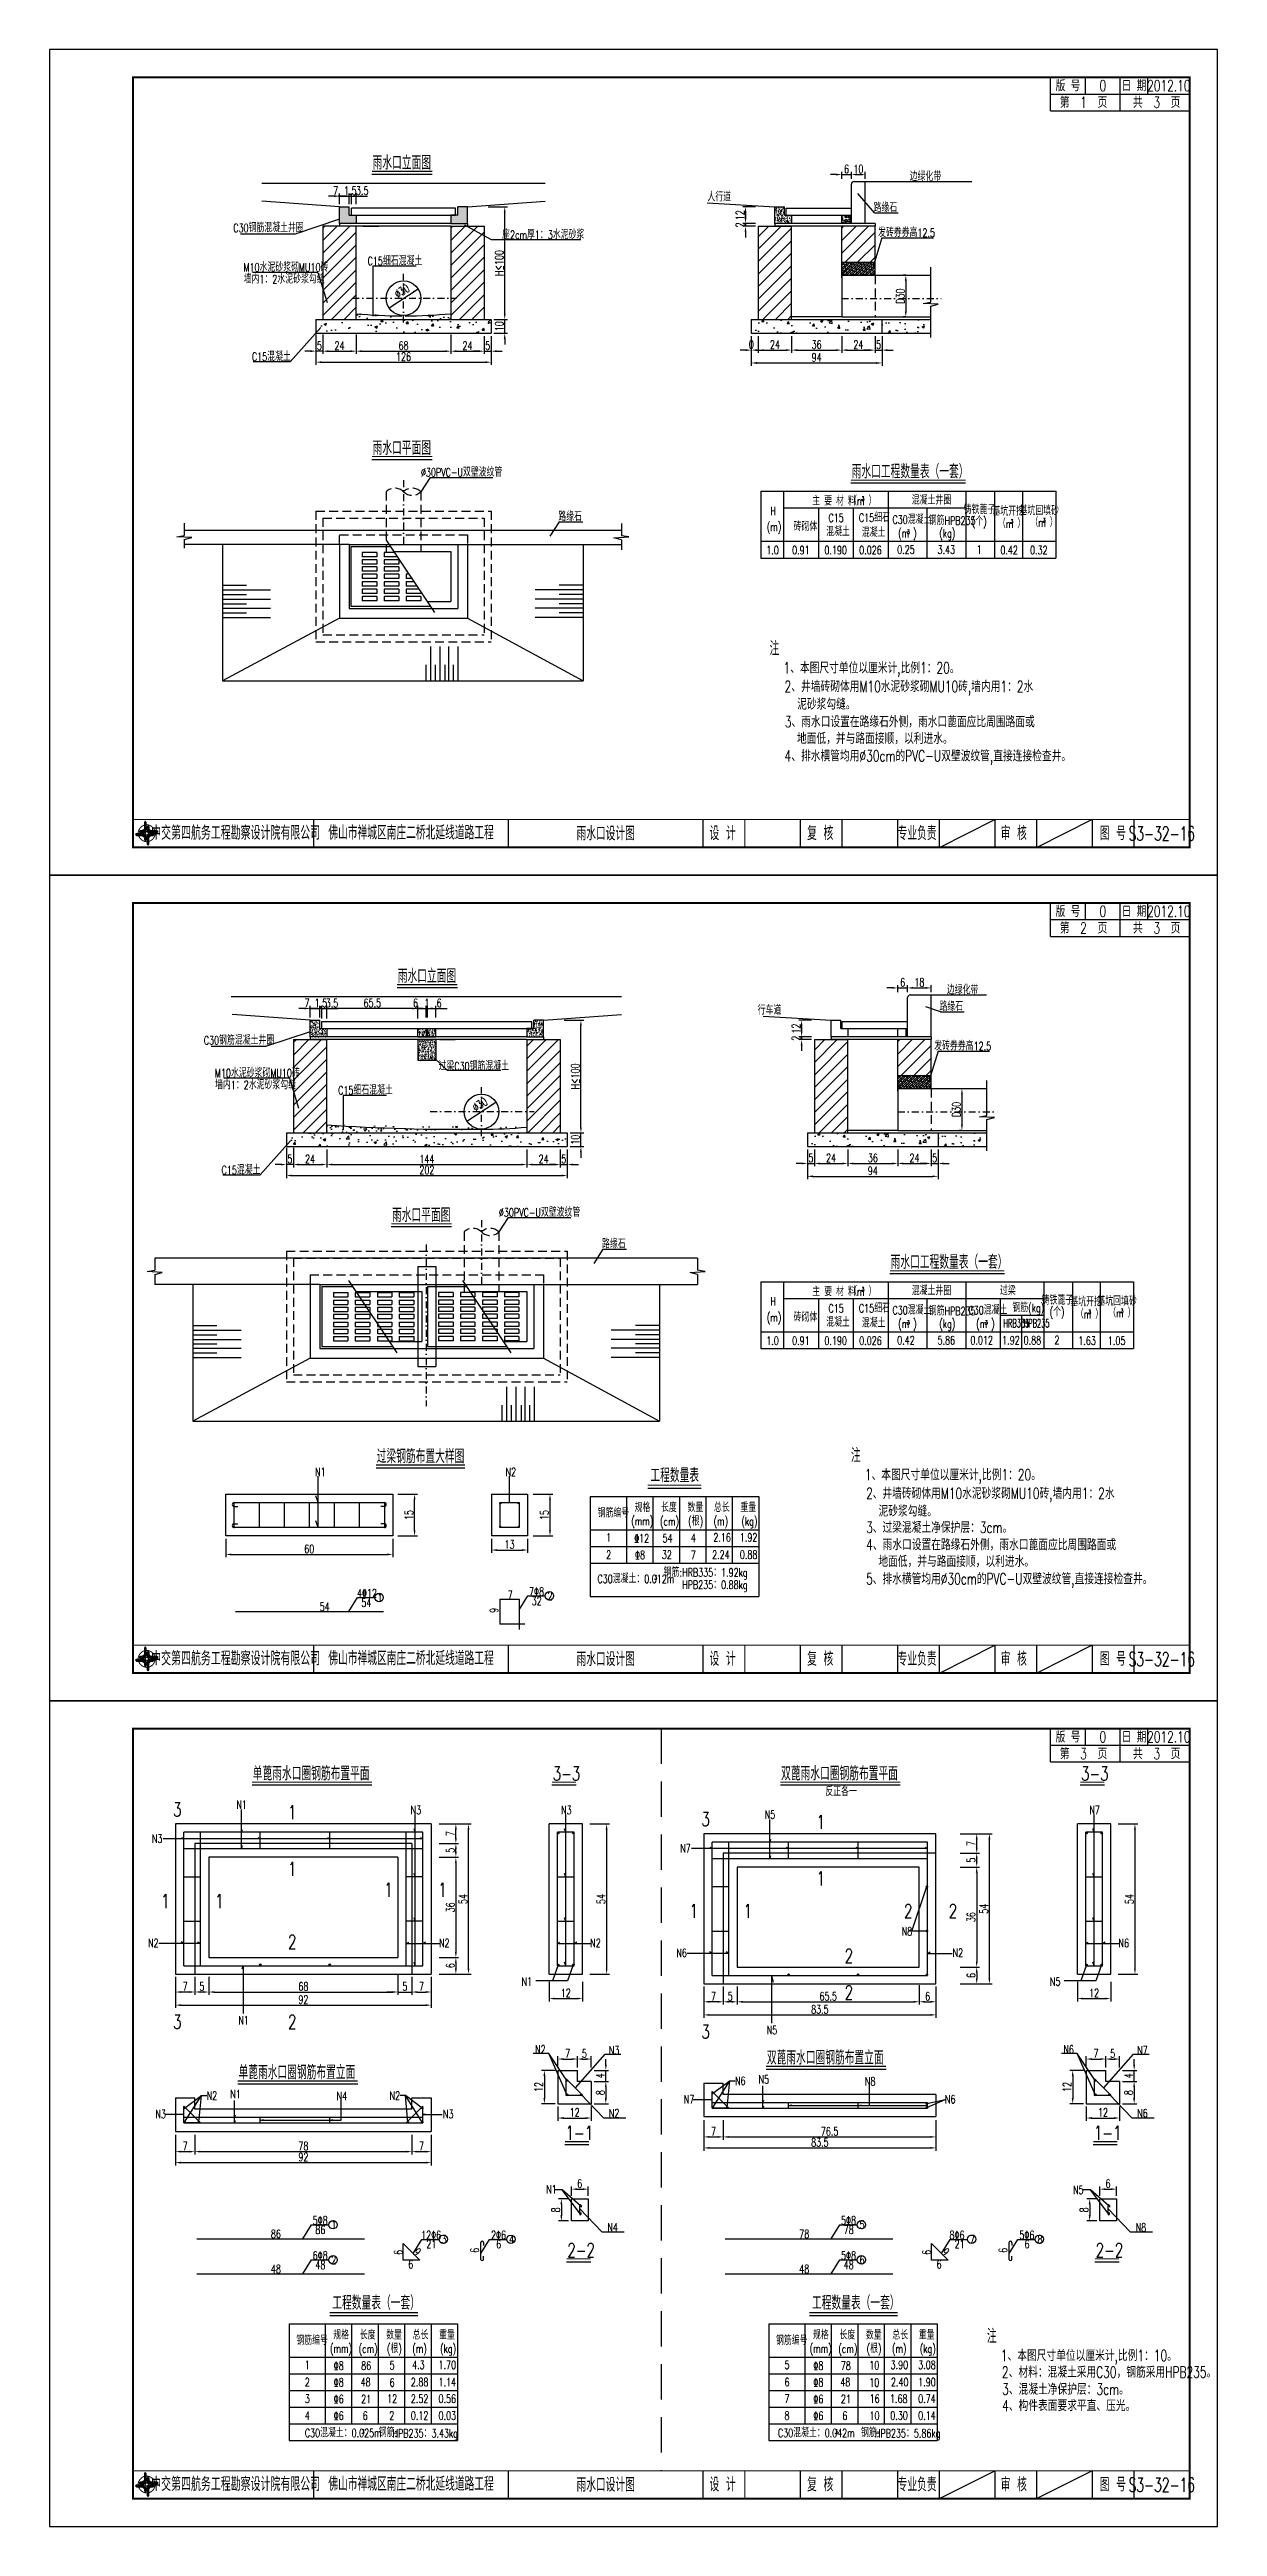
# Model space of a CAD drawing. Extents: x 5781 to 12795, y 1434 to 2653.
# Drawn here: x 9617 to 10037, y 1434 to 2325 of the extents above; entities that cross this region are included whole.
import ezdxf
from ezdxf.enums import TextEntityAlignment as Align

# ---------------------------------------------------------------- set-up
doc = ezdxf.new("R2010")
doc.units = 0
doc.header["$LTSCALE"] = 5
doc.header["$PDMODE"] = 32
doc.header["$PDSIZE"] = 0.3
doc.linetypes.add('DASHDOT', pattern=[1, 0.5, -0.25, 0, -0.25])
doc.linetypes.add('DASHED', pattern=[19.05, 12.7, -6.35])
doc.layers.get('0').update_dxf_attribs({"linetype": 'CONTINUOUS'})
doc.layers.get('Defpoints').update_dxf_attribs({"linetype": 'CONTINUOUS'})
for name, color, linetype in [('中心线', 2, 'DASHDOT'), ('图框', 7, 'CONTINUOUS'), ('尺寸标注', 4, 'CONTINUOUS'), ('文字', 7, 'CONTINUOUS'), ('文字字符', 7, 'CONTINUOUS'), ('结构1', 1, 'CONTINUOUS'), ('结构2', 7, 'CONTINUOUS')]:
    doc.layers.add(name, color=color, linetype=linetype)
doc.styles.get("Standard").update_dxf_attribs({"font": 'simplex1.shx', "width": 0.7, "bigfont": 'hztxt.shx'})
doc.dimstyles.new('比例1：10', dxfattribs={"dimtxt": 3, "dimasz": 2, "dimexe": 1, "dimexo": 1, "dimgap": 0.5, "dimtad": 1, "dimzin": 13, "dimdsep": 46, "dimtxsty": 'Standard', "dimcen": -0.09, "dimclrd": 256, "dimclre": 256, "dimclrt": 7, "dimaunit": 1, "dimazin": 0, "dimtfac": 0.0005, "dimtix": 1, "dimtmove": 2, "dimatfit": 3, "dimfxl": 0, "dimtolj": 1, "dimtzin": 13, "dimarcsym": 0})
doc.dimstyles.new('比例1：20', dxfattribs={"dimscale": 0, "dimtxt": 3, "dimasz": 2, "dimexe": 1, "dimexo": 1, "dimgap": 0.5, "dimtad": 1, "dimdec": 1, "dimlfac": 2, "dimzin": 9, "dimdsep": 46, "dimtxsty": 'Standard', "dimcen": -2, "dimclrd": 256, "dimclre": 256, "dimclrt": 7, "dimaunit": 1, "dimadec": 0, "dimazin": 0, "dimtfac": 0.0005, "dimtdec": 1, "dimtix": 1, "dimtmove": 2, "dimatfit": 3, "dimldrblk": 'DIM', "dimfxl": 0, "dimtolj": 1, "dimtzin": 13, "dimarcsym": 0})
pattern_1 = [(45, (114.9114, -67.855), (-2.245064, 2.245064), [])]
pattern_2 = [(50, (114.9114, -67.8551), (1.63966202, -0.14345177), [0.17145, -1.88595]), (355, (114.9114, -67.8551), (-0.31718543, 1.7195098), [0.13716, -1.50876]), (100.451, (115.048, -67.867), (1.32248251, 1.5760502), [0.14571, -1.60281]), (46.1842, (114.9114, -67.3979), (2.43971137, -0.37838095), [0.257175, -2.828925]), (96.6356, (115.1147, -67.4294), (2.1366381, 2.22683), [0.218565, -2.404215]), (351.184, (114.9114, -67.398), (2.13664145, 2.22682606), [0.20574, -2.26314]), (21, (115.14, -67.5122), (1.36453392, -0.92038967), [0.17145, -1.88595]), (326, (115.14, -67.5122), (0.55621826, 1.6576917), [0.13716, -1.50876]), (71.4514, (115.2537, -67.5889), (1.92074842, 0.73730572), [0.14571, -1.60281]), (37.5, (114.9114, -67.8551), (0.02779743, 0.76099535), [0, -1.490472, 0, -1.53162, 0, -1.514475]), (7.5, (114.9114, -67.8551), (0.60137696, 0.901625173), [0, -0.873252, 0, -1.456182, 0, -0.577215]), (327.5, (114.4016, -67.8551), (1.220315357, -0.051558696), [0, -0.5715, 0, -1.78308, 0, -2.36601]), (317.5, (114.173, -67.8551), (1.33316263, 0.22883842), [0, -0.74295, 0, -1.184148, 0, -1.68021])]
pattern_3 = [(45, (135.0943, -360.438), (-2.245064, 2.245064), [])]
pattern_4 = [(45, (85.5016, 0), (-2.245064, 2.245064), [])]
pattern_5 = [(50, (85.5016, 0), (1.63966202, -0.14345177), [0.17145, -1.88595]), (355, (85.5016, 0), (-0.31718543, 1.7195098), [0.13716, -1.50876]), (100.451, (85.6382, -0.012), (1.32248251, 1.5760502), [0.14571, -1.60281]), (46.1842, (85.5016, 0.4572), (2.43971137, -0.37838095), [0.257175, -2.828925]), (96.6356, (85.705, 0.4257), (2.1366381, 2.22683), [0.218565, -2.404215]), (351.184, (85.5016, 0.4572), (2.13664145, 2.22682606), [0.20574, -2.26314]), (21, (85.7302, 0.3429), (1.36453392, -0.92038967), [0.17145, -1.88595]), (326, (85.7302, 0.3429), (0.55621826, 1.6576917), [0.13716, -1.50876]), (71.4514, (85.8439, 0.2662), (1.92074842, 0.73730572), [0.14571, -1.60281]), (37.5, (85.5016, 0), (0.02779743, 0.76099535), [0, -1.490472, 0, -1.53162, 0, -1.514475]), (7.5, (85.5016, 0), (0.60137696, 0.901625173), [0, -0.873252, 0, -1.456182, 0, -0.577215]), (327.5, (84.9918, 0), (1.220315357, -0.051558696), [0, -0.5715, 0, -1.78308, 0, -2.36601]), (317.5, (84.7632, 0), (1.33316263, 0.22883842), [0, -0.74295, 0, -1.184148, 0, -1.68021])]
pattern_6 = [(45, (97.837637, 68.11014), (-0.0224506403, 0.0224506403), [])]
pattern_7 = [(45, (287.837637, 68.11014), (-0.0224506403, 0.0224506403), [])]

msp = doc.modelspace()

# ---------------------------------------------------------------- texts
at = {"color": 7, "width": 0.7}
for s, height, p in [('注', 5, (9875.4693, 2106.8632)), ('1、本图尺寸单位以厘米计,比例1：20。', 4, (9880.4965, 2100.3871)), ('2、井墙砖砌体用M10水泥砂浆砌MU10砖,墙内用1：2水', 4, (9880.8965, 2093.677)), ('3、雨水口设置在路缘石外侧，雨水口蓖面应比周围路面或', 4, (9880.9536, 2081.0011)), ('泥砂浆勾缝。', 4, (9885.4021, 2087.3391)), ('地面低，并与路面接顺，以利进水。', 4, (9885.3341, 2074.9855)), ('4、排水横管均用%%C30cm的PVC-U双壁波纹管,直接连接检查井。', 4, (9880.8965, 2068.7164)), ('注', 5, (9904.7292, 1816.6035)), ('1、本图尺寸单位以厘米计,比例1：20。', 4, (9909.7565, 1810.1273)), ('2、井墙砖砌体用M10水泥砂浆砌MU10砖,墙内用1：2水', 4, (9910.1565, 1803.4173)), ('泥砂浆勾缝。', 4, (9914.662, 1797.0793)), ('3、过梁混凝土净保护层：3cm。', 4, (9910.1864, 1791.1715)), ('4、雨水口设置在路缘石外侧，雨水口蓖面应比周围路面或', 4, (9910.2136, 1784.9736)), ('地面低，并与路面接顺，以利进水。', 4, (9914.594, 1778.958)), ('5、排水横管均用%%C30cm的PVC-U双壁波纹管,直接连接检查井。', 4, (9910.1565, 1772.6889)), ('注', 5, (9953.6282, 1499.7777)), ('1、本图尺寸单位以厘米计,比例1：10。', 4, (9958.6555, 1493.3016)), ('2、材料：混凝土采用C30，钢筋采用HPB235。', 4, (9959.0555, 1487.3101)), ('3、混凝土净保护层：3cm。', 4, (9959.1126, 1481.1726)), ('4、构件表面要求平直、压光。', 4, (9959.1126, 1475.2729))]:
    msp.add_text(s, height=height, dxfattribs=at).set_placement(p)
at = {"layer": '图框'}
for s, height, width, p in [('版 号', 4, 0.7, (9982.7927, 2311.7959)), ('0', 4, 0.7, (9995.2927, 2311.7959)), ('日 期', 4, 0.7, (10006.5427, 2311.7959)), ('2012.10', 4, 0.7, (10019.0427, 2311.7959)), ('中交第四航务工程勘察设计院有限公司', 5, 0.65, (9683.4736, 2043.0443)), ('佛山市禅城区南庄二桥北延线道路工程', 5, 0.7, (9746.5427, 2043.1106)), ('设 计', 5, 0.7, (9858.5874, 2042.8905)), ('复 核', 5, 0.7, (9893.6822, 2042.8905)), ('专业负责', 5, 0.7, (9928.533, 2042.8905)), ('审 核', 5, 0.7, (9963.3068, 2042.8905)), ('图 号', 5, 0.7, (9998.9259, 2042.8905)), ('版 号', 4, 0.7, (9982.7927, 2014.7959)), ('0', 4, 0.7, (9995.2927, 2014.7959)), ('日 期', 4, 0.7, (10006.5427, 2014.7959)), ('2012.10', 4, 0.7, (10019.0427, 2014.7959)), ('中交第四航务工程勘察设计院有限公司', 5, 0.65, (9683.4736, 1746.0443)), ('佛山市禅城区南庄二桥北延线道路工程', 5, 0.7, (9746.5427, 1746.1106)), ('设 计', 5, 0.7, (9858.5874, 1745.8905)), ('复 核', 5, 0.7, (9893.6822, 1745.8905)), ('专业负责', 5, 0.7, (9928.533, 1745.8905)), ('审 核', 5, 0.7, (9963.3068, 1745.8905)), ('图 号', 5, 0.7, (9998.9259, 1745.8905)), ('版 号', 4, 0.7, (9982.7927, 1717.7959)), ('0', 4, 0.7, (9995.2927, 1717.7959)), ('日 期', 4, 0.7, (10006.5427, 1717.7959)), ('2012.10', 4, 0.7, (10019.0427, 1717.7959)), ('中交第四航务工程勘察设计院有限公司', 5, 0.65, (9683.4736, 1449.0443)), ('佛山市禅城区南庄二桥北延线道路工程', 5, 0.7, (9746.5427, 1449.1106)), ('设 计', 5, 0.7, (9858.5874, 1448.8905)), ('复 核', 5, 0.7, (9893.6822, 1448.8905)), ('专业负责', 5, 0.7, (9928.533, 1448.8905)), ('审 核', 5, 0.7, (9963.3068, 1448.8905)), ('图 号', 5, 0.7, (9998.9259, 1448.8905))]:
    msp.add_text(s, height=height, dxfattribs=dict(at, width=width)).set_placement(p, align=Align.MIDDLE_CENTER)
at = {"layer": '尺寸标注', "color": 7, "width": 0.7}
for p in [(9741.8704, 2235.1372), (9769.8874, 1942.5544)]:
    msp.add_text('∅30', height=3, rotation=33.5025689, dxfattribs=at).set_placement(p)
at = {"layer": '文字', "width": 0.7}
for s, height, p in [('雨水口立面图', 5, (9732.7162, 2281.6086)), ('雨水口平面图', 5, (9732.7162, 2178.9905)), ('雨水口工程数量表（一套）', 5, (9905.0137, 2170.5093)), ('雨水口立面图', 5, (9741.7645, 1989.0258)), ('雨水口平面图', 5, (9739.6947, 1903.0325)), ('雨水口工程数量表（一套）', 5, (9919.0137, 1886.1276)), ('过梁钢筋布置大样图', 5, (9734.1983, 1816.262)), ('单蓖雨水口圈钢筋布置平面', 5, (9689.619, 1702.1575)), ('3-3', 5, (9797.4764, 1702.1575)), ('双蓖雨水口圈钢筋布置平面', 5, (9879.619, 1702.1575)), ('3-3', 5, (9987.4764, 1702.1575)), ('反正各一', 3, (9895.5334, 1696.5647)), ('N2', 3, (9791.1437, 1603.8747)), ('N3', 3, (9817.6919, 1603.5206)), ('双蓖雨水口圈钢筋布置立面', 5, (9874.5026, 1599.9484)), ('N6', 3, (9981.1437, 1603.8747)), ('N7', 3, (10007.6919, 1603.5206)), ('单蓖雨水口圈钢筋布置立面', 5, (9684.504, 1594.6556)), ('N7', 3, (9844.6305, 1585.9078)), ('N3', 3, (9654.6305, 1580.615)), ('N3', 3, (9758.0063, 1580.615)), ('1-1', 5, (9802.1189, 1572.8518)), ('N2', 3, (9817.6919, 1580.9642)), ('1-1', 5, (9992.1189, 1572.8518)), ('N6', 3, (10007.6919, 1580.9642)), ('N1', 3, (9795.1631, 1553.586)), ('N5', 3, (9984.6106, 1553.3669)), ('N4', 3, (9817.1404, 1539.8869)), ('N8', 3, (10007.1404, 1539.8869)), ('2-2', 5, (9802.7603, 1530.6651)), ('2-2', 5, (9992.7603, 1530.6651))]:
    msp.add_text(s, height=height, dxfattribs=at).set_placement(p)
at = {"layer": '文字', "color": 7, "width": 0.7}
for s, height, p in [('工程数量表', 5, (9832.6181, 1809.4011)), ('钢筋编号', 3, (9813.6476, 1796.8056)), ('规格', 3, (9826.9301, 1798.7509)), ('长度', 3, (9836.4447, 1798.7509)), ('数量', 3, (9845.9592, 1798.7509)), ('总长', 3, (9855.4738, 1798.7509)), ('重量', 3, (9864.9884, 1798.7509)), ('1', 3, (9816.6888, 1788.0587)), ('(mm)', 3, (9825.7484, 1793.9548)), ('(cm)', 3, (9836.0755, 1793.838)), ('(根)', 3, (9846.2228, 1793.8885)), ('4', 3, (9847.1762, 1787.9173)), ('2.16', 3, (9855.2672, 1788.0587)), ('(m)', 3, (9855.3573, 1793.8885)), ('1.92', 3, (9864.7818, 1788.0587)), ('(kg)', 3, (9865.353, 1793.8885)), ('2', 3, (9816.6888, 1781.8539)), ('%%13212', 3, (9826.8009, 1787.7703)), ('%%1318', 3, (9827.0835, 1781.786)), ('32', 3, (9836.7536, 1781.8539)), ('54', 3, (9836.9719, 1787.7875)), ('7', 3, (9847.1762, 1781.7125)), ('2.24', 3, (9854.8119, 1781.8539)), ('0.88', 3, (9864.7818, 1781.8539)), ('C30混凝土：0.012m', 3, (9813.5866, 1773.1656)), ('钢筋:', 3, (9837.3879, 1775.4641)), ('HRB335：1.92kg', 3, (9844.0469, 1775.4641)), ('HPB235：0.88kg', 3, (9844.0469, 1771.0361)), ('工程数量表（一套）', 5, (9718.2329, 1511.7575)), ('工程数量表（一套）', 5, (9890.7337, 1511.7575)), ('钢筋编号', 3, (9705.3007, 1499.162)), ('(mm)', 3, (9717.4015, 1496.3112)), ('规格', 3, (9718.5832, 1501.1073)), ('(cm)', 3, (9727.7286, 1496.1944)), ('长度', 3, (9728.0977, 1501.1073)), ('数量', 3, (9737.6123, 1501.1073)), ('(根)', 3, (9737.8759, 1496.2449)), ('总长', 3, (9747.1269, 1501.1073)), ('(m)', 3, (9747.0104, 1496.2449)), ('重量', 3, (9756.6415, 1501.1073)), ('(kg)', 3, (9757.0061, 1496.2449)), ('钢筋编号', 3, (9877.8015, 1499.162)), ('(mm)', 3, (9889.9023, 1496.3112)), ('规格', 3, (9891.084, 1501.1073)), ('(cm)', 3, (9900.2294, 1496.1944)), ('长度', 3, (9900.5985, 1501.1073)), ('数量', 3, (9910.1131, 1501.1073)), ('(根)', 3, (9910.3767, 1496.2449)), ('总长', 3, (9919.6277, 1501.1073)), ('(m)', 3, (9919.5112, 1496.2449)), ('重量', 3, (9929.1423, 1501.1073)), ('(kg)', 3, (9929.5069, 1496.2449)), ('1', 3, (9708.3419, 1490.4151)), ('%%1318', 3, (9718.7366, 1490.1424)), ('86', 3, (9728.625, 1490.1439)), ('5', 3, (9738.8293, 1490.2736)), ('4.3', 3, (9746.9203, 1490.4151)), ('1.70', 3, (9756.4349, 1490.4151)), ('5', 3, (9880.8427, 1490.4151)), ('%%1318', 3, (9891.2374, 1490.1424)), ('78', 3, (9901.1258, 1490.1439)), ('10', 3, (9911.3301, 1490.2736)), ('3.90', 3, (9918.9954, 1490.4151)), ('3.08', 3, (9928.9357, 1490.4151)), ('2', 3, (9708.3419, 1484.2103)), ('3', 3, (9708.3419, 1478.2295)), ('%%1318', 3, (9718.7366, 1484.1424)), ('%%1316', 3, (9718.7366, 1478.1424)), ('48', 3, (9728.4067, 1484.2103)), ('21', 3, (9728.6322, 1478.152)), ('12', 3, (9737.96, 1478.2772)), ('6', 3, (9738.8293, 1484.0688)), ('2.88', 3, (9746.465, 1484.2103)), ('2.52', 3, (9746.465, 1478.2295)), ('0.56', 3, (9756.4349, 1478.2295)), ('1.14', 3, (9756.4349, 1484.2103)), ('7', 3, (9880.8427, 1478.2295)), ('6', 3, (9880.8427, 1484.2103)), ('%%1318', 3, (9891.2374, 1484.1424)), ('%%1316', 3, (9891.2374, 1478.1424)), ('48', 3, (9900.9074, 1484.2103)), ('21', 3, (9901.133, 1478.152)), ('10', 3, (9911.3301, 1484.0688)), ('16', 3, (9911.4475, 1478.2772)), ('1.68', 3, (9918.7693, 1478.2295)), ('2.40', 3, (9919.1333, 1484.2103)), ('0.74', 3, (9928.9357, 1478.2295)), ('1.90', 3, (9928.9357, 1484.2103)), ('4', 3, (9708.3419, 1472.183)), ('%%1316', 3, (9718.7366, 1472.1424)), ('6', 3, (9729.1467, 1472.13)), ('2', 3, (9738.7062, 1472.155)), ('0.12', 3, (9746.465, 1472.183)), ('0.03', 3, (9756.4349, 1472.183)), ('8', 3, (9880.8427, 1472.183)), ('%%1316', 3, (9891.2374, 1472.1424)), ('6', 3, (9901.6475, 1472.13)), ('10', 3, (9911.4163, 1472.155)), ('0.30', 3, (9918.8909, 1472.183)), ('0.14', 3, (9928.9357, 1472.183)), ('C30混凝土：0.025m', 3, (9708.3419, 1465.9396)), ('钢筋:', 3, (9734.9614, 1466.0629)), ('HPB235：3.43kg', 3, (9739.8863, 1465.8204)), ('C30混凝土：0.042m', 3, (9878.4788, 1465.9396)), ('钢筋:', 3, (9908.346, 1465.9626)), ('HPB235：5.86kg', 3, (9913.3655, 1465.8204))]:
    msp.add_text(s, height=height, dxfattribs=at).set_placement(p)
for s, height, p in [('3', 5, (9662.4727, 1691.6989)), ('N1', 3, (9685.6208, 1693.4112)), ('1', 5, (9703.8146, 1690.7274)), ('N3', 3, (9748.2836, 1691.4841)), ('N3', 3, (9802.3652, 1691.4841)), ('N7', 3, (9992.3652, 1691.4841)), ('3', 5, (9852.4727, 1688.184)), ('N5', 3, (9875.6208, 1689.8964)), ('1', 5, (9893.8677, 1687.2126)), ('N3', 3, (9655.2327, 1681.2353)), ('N7', 3, (9845.2327, 1677.7205)), ('1', 5, (9703.8146, 1670.3631)), ('1', 5, (9893.8677, 1666.8483)), ('1', 5, (9658.1568, 1658.7056)), ('1', 5, (9677.5761, 1658.7056)), ('1', 5, (9738.3811, 1662.7822)), ('1', 5, (9757.8003, 1662.7822)), ('1', 5, (9848.21, 1655.1907)), ('1', 5, (9867.6292, 1655.1907)), ('2', 5, (9925.3288, 1655.1907)), ('2', 5, (9941.4126, 1655.1907)), ('N8', 3, (9924.8959, 1647.8885)), ('N2', 3, (9653.8584, 1643.6421)), ('2', 5, (9703.8146, 1644.1117)), ('N2', 3, (9758.5046, 1643.6421)), ('N2', 3, (9812.847, 1643.6421)), ('N6', 3, (9843.8584, 1640.1273)), ('2', 5, (9903.9904, 1639.0486)), ('N2', 3, (9943.1967, 1640.1548)), ('N6', 3, (10002.847, 1643.6421)), ('N1', 3, (9788.1923, 1629.8126)), ('N5', 3, (9978.1923, 1629.8126)), ('2', 5, (9903.9904, 1625.8811)), ('3', 5, (9662.4727, 1615.291)), ('N1', 3, (9686.3451, 1615.8704)), ('2', 5, (9703.8146, 1615.291)), ('3', 5, (9852.4727, 1611.7761)), ('N5', 3, (9876.3451, 1612.3556)), ('N6', 3, (9864.9399, 1594.077)), ('N5', 3, (9873.3869, 1594.5993)), ('N8', 3, (9911.6525, 1593.8982)), ('N2', 3, (9674.9399, 1588.7843)), ('N1', 3, (9683.3869, 1589.3066)), ('N4', 3, (9721.6525, 1588.6055)), ('N2', 3, (9740.7069, 1588.7843)), ('N6', 3, (9940.4506, 1587.4987))]:
    msp.add_text(s, height=height, dxfattribs=at).set_placement(p, align=Align.MIDDLE_CENTER)
at = {"layer": '文字字符', "color": 7, "width": 0.7}
for s, p in [('边绿化带', (9931.521, 2279.4293)), ('人行道', (9857.3691, 2272.104)), ('路缘石', (9917.1451, 2268.244)), ('C30钢筋混凝土井圈', (9695.2833, 2260.9965)), ('发砖券券高12.5', (9924.7323, 2259.262)), ('M10水泥砂浆砌MU10砖', (9701.5644, 2246.8151)), ('墙内1：2水泥砂浆勾缝', (9700.9087, 2242.5629)), ('%%C30PVC-U双壁波纹管', (9764.7402, 2173.0923)), ('路缘石', (9803.7437, 2157.1187)), ('边绿化带', (9944.9152, 1986.856)), ('行车道', (9875.452, 1979.593)), ('路缘石', (9940.828, 1980.9011)), ('C30钢筋混凝土井圈', (9684.6753, 1968.741)), ('发砖券券高12.5', (9944.9152, 1966.6791)), ('M10水泥砂浆砌MU10砖', (9691.2825, 1956.9575)), ('墙内1：2水泥砂浆勾缝', (9690.6267, 1952.7052)), ('%%C30PVC-U双壁波纹管', (9792.7572, 1906.8462)), ('路缘石', (9819.485, 1895.4742))]:
    msp.add_text(s, height=3, dxfattribs=at).set_placement(p, align=Align.MIDDLE)
at = {"layer": '文字字符', "width": 0.7}
for s, p in [('座2cm厚1：3水泥砂浆', (9794.0804, 2258.5491)), ('C15细石混凝土', (9740.7677, 2249.1113)), ('C15混凝土', (9696.3175, 2214.6712)), ('过梁C30钢筋混凝土', (9769.1122, 1959.4556)), ('C15细石混凝土', (9730.1597, 1950.7924)), ('C15混凝土', (9685.4055, 1922.0884))]:
    msp.add_text(s, height=3, dxfattribs=at).set_placement(p, align=Align.MIDDLE)
at = {"layer": '文字字符', "linetype": 'ByBlock'}
for s, width, p in [('H', 0.7, (9875.7664, 2157.3254)), ('主 要 材 料', 0.7, (9890.8492, 2160.8055)), ('C15', 0.7, (9896.641, 2154.8216)), ('（m ）', 0.7, (9904.081, 2160.9081)), ('C15细石', 0.7, (9907.6034, 2154.8768)), ('C30混凝土', 0.7, (9919.6655, 2154.1907)), ('混凝土井圈', 0.7, (9926.6165, 2161.1406)), ('钢筋HPB235', 0.7, (9932.7289, 2153.8597)), ('（m ）', 0.7, (9969.2734, 2153.1396)), ('(m)', 0.7, (9874.4885, 2151.599)), ('砖砌体', 0.7, (9884.1196, 2151.599)), ('混凝土', 0.7, (9895.8476, 2149.7893)), ('混凝土', 0.7, (9908.6635, 2149.5211)), ('(m )', 0.7, (9921.7343, 2149.3184)), ('(kg)', 0.7, (9936.5038, 2149.3165)), ('（m ）', 0.7, (9957.6166, 2152.7193)), ('混凝土井圈', 0.7, (9926.6165, 1876.7589)), ('过梁', 0.7, (9958.349, 1876.7589)), ('H', 0.7, (9875.7664, 1872.9438)), ('主 要 材 料', 0.7, (9890.8492, 1876.4238)), ('C15', 0.7, (9896.641, 1870.4399)), ('（m ）', 0.7, (9904.081, 1876.5265)), ('C15细石', 0.7, (9907.6034, 1870.4951)), ('C30混凝土', 0.7, (9919.6655, 1869.809)), ('钢筋HPB235', 0.7, (9932.7289, 1869.478)), ('C30混凝土', 0.7, (9947.0074, 1869.809)), ('钢筋(kg)', 0.7, (9962.8125, 1870.649)), ('（m ）', 0.7, (9985.6166, 1868.3376)), ('（m ）', 0.7, (9997.2734, 1868.7579)), ('(m)', 0.7, (9874.4885, 1867.2173)), ('砖砌体', 0.7, (9884.1196, 1867.2173)), ('混凝土', 0.7, (9895.8476, 1865.4076)), ('混凝土', 0.7, (9908.6635, 1865.1394)), ('(m )', 0.7, (9921.7343, 1864.9367)), ('(kg)', 0.7, (9936.5038, 1864.9348)), ('(m )', 0.7, (9949.7869, 1864.9367)), ('HRB335', 0.5, (9959.544, 1865.1272)), ('HPB235', 0.5, (9966.8485, 1865.1272)), ('N1', 0.7, (9712.0309, 1811.6272)), ('N2', 0.7, (9780.5287, 1811.6272)), ('54', 0.7, (9713.6928, 1763.1308)), ('4%%13212', 0.7, (9727.0929, 1767.9895)), ('54', 0.7, (9728.69, 1764.6131)), ('1', 0.7, (9734.421, 1766.4109)), ('7', 0.7, (9781.2784, 1767.3142)), ('7%%1318', 0.7, (9788.9697, 1768.6053)), ('32', 0.7, (9789.9404, 1765.2289)), ('2', 0.7, (9795.6714, 1767.0267)), ('5%%1318', 0.7, (9711.1703, 1542.3808)), ('86', 0.7, (9712.1224, 1539.0044)), ('1', 0.7, (9717.8534, 1540.8023)), ('5%%1318', 0.7, (9901.1703, 1542.3808)), ('78', 0.7, (9902.1224, 1539.0044)), ('5', 0.7, (9907.8534, 1540.8023)), ('86', 0.7, (9696.149, 1537.5405)), ('6%%1318', 0.7, (9711.1703, 1529.7619)), ('12%%1316', 0.7, (9750.1744, 1537.1263)), ('21', 0.7, (9752.0205, 1533.8648)), ('3', 0.7, (9757.4928, 1535.5478)), ('2%%1316', 0.7, (9775.3151, 1537.1263)), ('6', 0.7, (9777.1331, 1533.8648)), ('4', 0.7, (9781.8492, 1535.5478)), ('78', 0.7, (9886.149, 1537.5405)), ('5%%1318', 0.7, (9901.1703, 1529.7619)), ('8%%1316', 0.7, (9940.1744, 1537.1263)), ('21', 0.7, (9942.0205, 1533.8648)), ('7', 0.7, (9947.4928, 1535.5478)), ('5%%1316', 0.7, (9965.3151, 1537.1263)), ('6', 0.7, (9967.1331, 1533.8648)), ('8', 0.7, (9971.8492, 1535.5478)), ('48', 0.7, (9696.149, 1524.9216)), ('48', 0.7, (9712.1224, 1526.3855)), ('2', 0.7, (9717.8534, 1528.1834)), ('6', 0.7, (9745.5392, 1526.6257)), ('48', 0.7, (9886.149, 1524.9216)), ('48', 0.7, (9902.1224, 1526.3855)), ('6', 0.7, (9907.8534, 1528.1834)), ('6', 0.7, (9935.5392, 1526.6257))]:
    msp.add_text(s, height=3, dxfattribs=dict(at, width=width)).set_placement(p)
at = {"layer": '文字字符', "linetype": 'ByBlock', "width": 0.7}
for s, height, p in [('3', 1.5, (9909.0536, 2162.4636)), ('3', 1.5, (9925.3871, 2150.5317)), ('3', 1.5, (9962.5891, 2154.2747)), ('3', 1.5, (9974.246, 2154.695)), ('1.0', 3, (9876.5362, 2143.2189)), ('0.91', 3, (9886.7232, 2143.2189)), ('0.190', 3, (9899.248, 2143.2189)), ('0.026', 3, (9911.7628, 2143.2189)), ('0.25', 3, (9924.5288, 2143.388)), ('3.43', 3, (9939.034, 2143.388)), ('1', 3, (9950.8274, 2143.4439)), ('0.42', 3, (9961.6372, 2143.2189)), ('0.32', 3, (9972.2981, 2143.2189)), ('3', 1.5, (9909.0536, 1878.0819)), ('3', 1.5, (9990.5891, 1869.893)), ('3', 1.5, (10002.246, 1870.3133)), ('3', 1.5, (9925.3871, 1866.15)), ('3', 1.5, (9953.4397, 1866.15)), ('1.0', 3, (9876.5362, 1858.8372)), ('0.91', 3, (9886.7232, 1858.8372)), ('0.190', 3, (9899.248, 1858.8372)), ('0.026', 3, (9911.7628, 1858.8372)), ('0.42', 3, (9924.5288, 1859.0063)), ('5.86', 3, (9939.034, 1859.0063)), ('0.012', 3, (9951.753, 1859.0063)), ('1.92', 3, (9962.2704, 1859.0063)), ('0.88', 3, (9969.9882, 1859.0063)), ('2', 3, (9978.8274, 1859.0622)), ('1.63', 3, (9989.6372, 1858.8372)), ('1.05', 3, (10000.2981, 1858.8372)), ('3', 1.5, (9834.532, 1774.3903)), ('3', 1.5, (9729.2873, 1467.1644)), ('3', 1.5, (9899.4243, 1467.1644))]:
    msp.add_text(s, height=height, dxfattribs=at).set_placement(p, align=Align.CENTER)
for s, p in [('铸铁蓖子', (9950.9865, 2159.6115)), ('(个)', (9950.889, 2154.9568)), ('基坑开挖', (9961.3186, 2159.0295)), ('基坑回填砂', (9972.4607, 2159.2338)), ('铸铁蓖子', (9978.9865, 1875.2298)), ('(个)', (9978.889, 1870.5751)), ('基坑开挖', (9989.3186, 1874.6478)), ('基坑回填砂', (10000.4607, 1874.8521))]:
    msp.add_text(s, height=3, dxfattribs=at).set_placement(p, align=Align.MIDDLE)
for s, rotation, p in [('9', 90, (9777.8816, 1762.4654)), ('6', 90, (9743.4558, 1531.4839)), ('9', 313.1218761, (9747.0115, 1532.1892)), ('6', 90, (9770.942, 1532.2054)), ('6', 90, (9933.4558, 1531.4839)), ('9', 313.1218761, (9937.0115, 1532.1892)), ('6', 90, (9960.942, 1532.2054))]:
    msp.add_text(s, height=3, rotation=rotation, dxfattribs=at).set_placement(p)

# ---------------------------------------------------------------- blocks, each defined once
blk = doc.blocks.new('DIM')
at = {"layer": '尺寸标注'}
blk.add_solid([(-1, -0.125), (-1, 0.125), (0, 0)], dxfattribs=at)
blk = doc.blocks.new('*D1857')
at = {"layer": 'Defpoints', "color": 0, "ltscale": 0.5}
for p in [(9704.23, 1930.14), (9716.23, 1930.14), (9716.23, 1923.7)]:
    blk.add_point(p, dxfattribs=at)
at = {"layer": '尺寸标注', "lineweight": -2, "ltscale": 0.5}
for p, q in [((9704.23, 1929.14), (9704.23, 1922.7)), ((9716.23, 1929.14), (9716.23, 1922.7)), ((9706.23, 1923.7), (9714.23, 1923.7))]:
    blk.add_line(p, q, dxfattribs=at)
at = {"layer": '尺寸标注', "ltscale": 0.5}
for points in [[(9706.23, 1924.04), (9706.23, 1923.37), (9704.23, 1923.7)], [(9714.23, 1924.04), (9714.23, 1923.37), (9716.23, 1923.7)]]:
    blk.add_solid(points, dxfattribs=at)
at = {"layer": '尺寸标注', "color": 7, "ltscale": 0.5, "insert": (9710.23, 1925.7), "char_height": 3, "attachment_point": 5}
blk.add_mtext('\\A1;24', dxfattribs=at)
blk = doc.blocks.new('*D1858')
at = {"layer": 'Defpoints', "color": 0, "ltscale": 0.5}
for p in [(9716.23, 1930.14), (9788.23, 1930.14), (9788.23, 1923.7)]:
    blk.add_point(p, dxfattribs=at)
at = {"layer": '尺寸标注', "lineweight": -2, "ltscale": 0.5}
for p, q in [((9716.23, 1929.14), (9716.23, 1922.7)), ((9788.23, 1929.14), (9788.23, 1922.7)), ((9718.23, 1923.7), (9786.23, 1923.7))]:
    blk.add_line(p, q, dxfattribs=at)
at = {"layer": '尺寸标注', "ltscale": 0.5}
for points in [[(9718.23, 1924.04), (9718.23, 1923.37), (9716.23, 1923.7)], [(9786.23, 1924.04), (9786.23, 1923.37), (9788.23, 1923.7)]]:
    blk.add_solid(points, dxfattribs=at)
at = {"layer": '尺寸标注', "color": 7, "ltscale": 0.5, "insert": (9752.23, 1925.7), "char_height": 3, "attachment_point": 5}
blk.add_mtext('\\A1;144', dxfattribs=at)
blk = doc.blocks.new('*D1859')
at = {"layer": 'Defpoints', "color": 0, "ltscale": 0.5}
for p in [(9788.23, 1930.14), (9800.23, 1930.14), (9800.23, 1923.7)]:
    blk.add_point(p, dxfattribs=at)
at = {"layer": '尺寸标注', "lineweight": -2, "ltscale": 0.5}
for p, q in [((9788.23, 1929.14), (9788.23, 1922.7)), ((9800.23, 1929.14), (9800.23, 1922.7)), ((9790.23, 1923.7), (9798.23, 1923.7))]:
    blk.add_line(p, q, dxfattribs=at)
at = {"layer": '尺寸标注', "ltscale": 0.5}
for points in [[(9790.23, 1924.04), (9790.23, 1923.37), (9788.23, 1923.7)], [(9798.23, 1924.04), (9798.23, 1923.37), (9800.23, 1923.7)]]:
    blk.add_solid(points, dxfattribs=at)
at = {"layer": '尺寸标注', "color": 7, "ltscale": 0.5, "insert": (9794.23, 1925.7), "char_height": 3, "attachment_point": 5}
blk.add_mtext('\\A1;24', dxfattribs=at)
blk = doc.blocks.new('*D1860')
at = {"layer": 'Defpoints', "color": 0, "ltscale": 0.5}
for p in [(9800.23, 1930.14), (9802.73, 1930.14), (9802.73, 1923.7)]:
    blk.add_point(p, dxfattribs=at)
at = {"layer": '尺寸标注', "lineweight": -2, "ltscale": 0.5}
for p, q in [((9800.23, 1929.14), (9800.23, 1922.7)), ((9802.73, 1929.14), (9802.73, 1922.7)), ((9798.23, 1923.7), (9796.23, 1923.7)), ((9800.23, 1923.7), (9802.73, 1923.7)), ((9804.73, 1923.7), (9806.73, 1923.7))]:
    blk.add_line(p, q, dxfattribs=at)
at = {"layer": '尺寸标注', "ltscale": 0.5}
for points in [[(9798.23, 1924.04), (9798.23, 1923.37), (9800.23, 1923.7)], [(9804.73, 1924.04), (9804.73, 1923.37), (9802.73, 1923.7)]]:
    blk.add_solid(points, dxfattribs=at)
at = {"layer": '尺寸标注', "color": 7, "ltscale": 0.5, "insert": (9801.48, 1925.7), "char_height": 3, "attachment_point": 5}
blk.add_mtext('\\A1;5', dxfattribs=at)
blk = doc.blocks.new('*D1861')
at = {"layer": 'Defpoints', "color": 0, "ltscale": 0.5}
for p in [(9701.73, 1930.14), (9802.73, 1930.14), (9802.73, 1919.75)]:
    blk.add_point(p, dxfattribs=at)
at = {"layer": '尺寸标注', "lineweight": -2, "ltscale": 0.5}
for p, q in [((9701.73, 1925.75), (9701.73, 1918.75)), ((9802.73, 1925.75), (9802.73, 1918.75)), ((9703.73, 1919.75), (9800.73, 1919.75))]:
    blk.add_line(p, q, dxfattribs=at)
at = {"layer": '尺寸标注', "ltscale": 0.5}
for points in [[(9703.73, 1920.08), (9703.73, 1919.41), (9701.73, 1919.75)], [(9800.73, 1920.08), (9800.73, 1919.41), (9802.73, 1919.75)]]:
    blk.add_solid(points, dxfattribs=at)
at = {"layer": '尺寸标注', "color": 7, "ltscale": 0.5, "insert": (9752.23, 1921.75), "char_height": 3, "attachment_point": 5}
blk.add_mtext('\\A1;202', dxfattribs=at)
blk = doc.blocks.new('*D1862')
at = {"layer": 'Defpoints', "color": 0, "ltscale": 0.5}
for p in [(9802.73, 1935.14), (9807.63, 1935.14), (9802.73, 1930.14)]:
    blk.add_point(p, dxfattribs=at)
at = {"layer": '尺寸标注', "lineweight": -2, "ltscale": 0.5}
for p, q in [((9803.73, 1935.14), (9808.63, 1935.14)), ((9807.63, 1937.14), (9807.63, 1939.14)), ((9807.63, 1930.14), (9807.63, 1935.14)), ((9803.73, 1930.14), (9808.63, 1930.14)), ((9807.63, 1928.14), (9807.63, 1926.14))]:
    blk.add_line(p, q, dxfattribs=at)
at = {"layer": '尺寸标注', "ltscale": 0.5}
for points in [[(9807.3, 1937.14), (9807.96, 1937.14), (9807.63, 1935.14)], [(9807.3, 1928.14), (9807.96, 1928.14), (9807.63, 1930.14)]]:
    blk.add_solid(points, dxfattribs=at)
at = {"layer": '尺寸标注', "color": 7, "ltscale": 0.5, "insert": (9805.63, 1932.64), "char_height": 3, "attachment_point": 5, "rotation": 90}
blk.add_mtext('\\A1;10', dxfattribs=at)
blk = doc.blocks.new('*D1863')
at = {"layer": 'Defpoints', "color": 0, "ltscale": 0.5}
for p in [(9793.73, 1975.64), (9807.63, 1975.64), (9802.73, 1935.14)]:
    blk.add_point(p, dxfattribs=at)
at = {"layer": '尺寸标注', "lineweight": -2, "ltscale": 0.5}
for p, q in [((9801.63, 1975.64), (9808.63, 1975.64)), ((9807.63, 1937.14), (9807.63, 1973.64)), ((9803.73, 1935.14), (9808.63, 1935.14))]:
    blk.add_line(p, q, dxfattribs=at)
at = {"layer": '尺寸标注', "ltscale": 0.5}
for points in [[(9807.3, 1973.64), (9807.96, 1973.64), (9807.63, 1975.64)], [(9807.3, 1937.14), (9807.96, 1937.14), (9807.63, 1935.14)]]:
    blk.add_solid(points, dxfattribs=at)
at = {"layer": '尺寸标注', "color": 7, "ltscale": 0.5, "insert": (9805.63, 1955.39), "char_height": 3, "attachment_point": 5, "rotation": 90}
blk.add_mtext('\\A1;H≤100', dxfattribs=at)
blk = doc.blocks.new('*D1864')
at = {"layer": 'Defpoints', "color": 0, "ltscale": 0.5}
for p in [(9713.73, 1979.83), (9710.23, 1975.64), (9713.73, 1975.64)]:
    blk.add_point(p, dxfattribs=at)
at = {"layer": '尺寸标注', "lineweight": -2, "ltscale": 0.5}
for p, q in [((9708.23, 1979.83), (9706.23, 1979.83)), ((9710.23, 1976.64), (9710.23, 1980.83)), ((9710.23, 1979.83), (9713.73, 1979.83)), ((9713.73, 1976.64), (9713.73, 1980.83)), ((9715.73, 1979.83), (9717.73, 1979.83))]:
    blk.add_line(p, q, dxfattribs=at)
at = {"layer": '尺寸标注', "ltscale": 0.5}
for points in [[(9708.23, 1980.16), (9708.23, 1979.5), (9710.23, 1979.83)], [(9715.73, 1980.16), (9715.73, 1979.5), (9713.73, 1979.83)]]:
    blk.add_solid(points, dxfattribs=at)
at = {"layer": '尺寸标注', "color": 7, "ltscale": 0.5, "insert": (9709.15, 1981.83), "char_height": 3, "attachment_point": 5}
blk.add_mtext('\\A1;7', dxfattribs=at)
blk = doc.blocks.new('*D1865')
at = {"layer": 'Defpoints', "color": 0, "ltscale": 0.5}
for p in [(9713.73, 1979.83), (9713.73, 1975.64), (9714.48, 1975.2)]:
    blk.add_point(p, dxfattribs=at)
at = {"layer": '尺寸标注', "lineweight": -2, "ltscale": 0.5}
for p, q in [((9711.73, 1979.83), (9709.73, 1979.83)), ((9713.73, 1976.64), (9713.73, 1980.83)), ((9714.48, 1979.83), (9713.73, 1979.83)), ((9714.48, 1976.2), (9714.48, 1980.83)), ((9716.48, 1979.83), (9718.48, 1979.83))]:
    blk.add_line(p, q, dxfattribs=at)
at = {"layer": '尺寸标注', "ltscale": 0.5}
for points in [[(9711.73, 1980.16), (9711.73, 1979.5), (9713.73, 1979.83)], [(9716.48, 1980.16), (9716.48, 1979.5), (9714.48, 1979.83)]]:
    blk.add_solid(points, dxfattribs=at)
at = {"layer": '尺寸标注', "color": 7, "ltscale": 0.5, "insert": (9714.11, 1981.83), "char_height": 3, "attachment_point": 5}
blk.add_mtext('\\A1;1.5', dxfattribs=at)
blk = doc.blocks.new('*D1866')
at = {"layer": 'Defpoints', "color": 0, "ltscale": 0.5}
for p in [(9716.23, 1979.83), (9714.48, 1975.2), (9716.23, 1975.2)]:
    blk.add_point(p, dxfattribs=at)
at = {"layer": '尺寸标注', "lineweight": -2, "ltscale": 0.5}
for p, q in [((9712.48, 1979.83), (9710.48, 1979.83)), ((9714.48, 1976.2), (9714.48, 1980.83)), ((9714.48, 1979.83), (9716.23, 1979.83)), ((9716.23, 1976.2), (9716.23, 1980.83)), ((9718.23, 1979.83), (9720.23, 1979.83))]:
    blk.add_line(p, q, dxfattribs=at)
at = {"layer": '尺寸标注', "ltscale": 0.5}
for points in [[(9712.48, 1980.16), (9712.48, 1979.5), (9714.48, 1979.83)], [(9718.23, 1980.16), (9718.23, 1979.5), (9716.23, 1979.83)]]:
    blk.add_solid(points, dxfattribs=at)
at = {"layer": '尺寸标注', "color": 7, "ltscale": 0.5, "insert": (9718.1, 1981.78), "char_height": 3, "attachment_point": 5}
blk.add_mtext('\\A1;3.5', dxfattribs=at)
blk = doc.blocks.new('*D1867')
at = {"layer": 'Defpoints', "color": 0, "ltscale": 0.5}
for p in [(9716.23, 1979.83), (9716.23, 1975.2), (9748.98, 1975.2)]:
    blk.add_point(p, dxfattribs=at)
at = {"layer": '尺寸标注', "lineweight": -2, "ltscale": 0.5}
for p, q in [((9716.23, 1976.2), (9716.23, 1980.83)), ((9746.98, 1979.83), (9718.23, 1979.83)), ((9748.98, 1976.2), (9748.98, 1980.83))]:
    blk.add_line(p, q, dxfattribs=at)
at = {"layer": '尺寸标注', "ltscale": 0.5}
for points in [[(9718.23, 1980.16), (9718.23, 1979.5), (9716.23, 1979.83)], [(9746.98, 1980.16), (9746.98, 1979.5), (9748.98, 1979.83)]]:
    blk.add_solid(points, dxfattribs=at)
at = {"layer": '尺寸标注', "color": 7, "ltscale": 0.5, "insert": (9732.61, 1981.83), "char_height": 3, "attachment_point": 5}
blk.add_mtext('\\A1;65.5', dxfattribs=at)
blk = doc.blocks.new('*D1868')
at = {"layer": 'Defpoints', "color": 0, "ltscale": 0.5}
for p in [(9751.98, 1979.83), (9748.98, 1975.64), (9751.98, 1975.64)]:
    blk.add_point(p, dxfattribs=at)
at = {"layer": '尺寸标注', "lineweight": -2, "ltscale": 0.5}
for p, q in [((9746.98, 1979.83), (9744.98, 1979.83)), ((9748.98, 1976.64), (9748.98, 1980.83)), ((9748.98, 1979.83), (9751.98, 1979.83)), ((9751.98, 1976.64), (9751.98, 1980.83)), ((9753.98, 1979.83), (9755.98, 1979.83))]:
    blk.add_line(p, q, dxfattribs=at)
at = {"layer": '尺寸标注', "ltscale": 0.5}
for points in [[(9746.98, 1980.16), (9746.98, 1979.5), (9748.98, 1979.83)], [(9753.98, 1980.16), (9753.98, 1979.5), (9751.98, 1979.83)]]:
    blk.add_solid(points, dxfattribs=at)
at = {"layer": '尺寸标注', "color": 7, "ltscale": 0.5, "insert": (9748.15, 1981.83), "char_height": 3, "attachment_point": 5}
blk.add_mtext('\\A1;6', dxfattribs=at)
blk = doc.blocks.new('*D1869')
at = {"layer": 'Defpoints', "color": 0, "ltscale": 0.5}
for p in [(9752.48, 1979.83), (9751.98, 1975.64), (9752.48, 1975.64)]:
    blk.add_point(p, dxfattribs=at)
at = {"layer": '尺寸标注', "lineweight": -2, "ltscale": 0.5}
for p, q in [((9749.98, 1979.83), (9747.98, 1979.83)), ((9751.98, 1976.64), (9751.98, 1980.83)), ((9751.98, 1979.83), (9752.48, 1979.83)), ((9752.48, 1976.64), (9752.48, 1980.83)), ((9754.48, 1979.83), (9756.48, 1979.83))]:
    blk.add_line(p, q, dxfattribs=at)
at = {"layer": '尺寸标注', "ltscale": 0.5}
for points in [[(9749.98, 1980.16), (9749.98, 1979.5), (9751.98, 1979.83)], [(9754.48, 1980.16), (9754.48, 1979.5), (9752.48, 1979.83)]]:
    blk.add_solid(points, dxfattribs=at)
at = {"layer": '尺寸标注', "color": 7, "ltscale": 0.5, "insert": (9752.23, 1981.83), "char_height": 3, "attachment_point": 5}
blk.add_mtext('\\A1;1', dxfattribs=at)
blk = doc.blocks.new('*D1870')
at = {"layer": 'Defpoints', "color": 0, "ltscale": 0.5}
for p in [(9755.48, 1979.83), (9752.48, 1975.64), (9755.48, 1975.64)]:
    blk.add_point(p, dxfattribs=at)
at = {"layer": '尺寸标注', "lineweight": -2, "ltscale": 0.5}
for p, q in [((9750.48, 1979.83), (9748.48, 1979.83)), ((9752.48, 1976.64), (9752.48, 1980.83)), ((9752.48, 1979.83), (9755.48, 1979.83)), ((9755.48, 1976.64), (9755.48, 1980.83)), ((9757.48, 1979.83), (9759.48, 1979.83))]:
    blk.add_line(p, q, dxfattribs=at)
at = {"layer": '尺寸标注', "ltscale": 0.5}
for points in [[(9750.48, 1980.16), (9750.48, 1979.5), (9752.48, 1979.83)], [(9757.48, 1980.16), (9757.48, 1979.5), (9755.48, 1979.83)]]:
    blk.add_solid(points, dxfattribs=at)
at = {"layer": '尺寸标注', "color": 7, "ltscale": 0.5, "insert": (9756.65, 1981.83), "char_height": 3, "attachment_point": 5}
blk.add_mtext('\\A1;6', dxfattribs=at)
blk = doc.blocks.new('series')
at = {"width": 0.75}
for tag, height, p in [('页码', 4, (-35, -19)), ('图名', 5, (-220, -282)), ('图号', 5, (-20, -282))]:
    blk.add_attdef(tag, text='', height=height, dxfattribs=at).set_placement(p, align=Align.MIDDLE_CENTER)
blk = doc.blocks.new('tb')
at = {"lineweight": -3}
h = blk.add_hatch(color=256, dxfattribs=at)
h.paths.add_polyline_path([(-1.23, -0.13), (-3.78, -0.14), (-4.14, -0.41), (-1.4, -0.44), (-0.56, -1.24), (-0.54, -2.62), (-0.27, -2.2), (-0.26, -1.06)])
h.paths.add_polyline_path([(0.13, -1.08), (0.14, -3.86), (0.41, -4.26), (0.44, -1.24), (1.25, -0.43), (2.66, -0.43), (2.26, -0.16), (1.07, -0.15)])
h.paths.add_polyline_path([(1.08, 0.3), (3.62, 0.3), (4.02, 0.56), (1.25, 0.57), (0.43, 1.39), (0.43, 2.8), (0.16, 2.41), (0.15, 1.24)])
h.paths.add_polyline_path([(-0.28, 1.21), (-0.28, 3.99), (-0.56, 4.39), (-0.57, 1.41), (-1.38, 0.6), (-2.74, 0.56), (-2.33, 0.3), (-1.2, 0.29)])
for p, q in [((-1.38, 0.6), (-2.74, 0.56)), ((-0.57, 1.41), (-1.38, 0.6)), ((-0.56, 4.39), (-0.57, 1.41)), ((0.43, 2.8), (0.43, 1.39)), ((0.43, 1.39), (1.25, 0.57)), ((1.25, 0.57), (4.02, 0.56)), ((-4.14, -0.41), (-1.4, -0.44)), ((-1.4, -0.44), (-0.56, -1.24)), ((-0.56, -1.24), (-0.54, -2.62)), ((0.41, -4.26), (0.44, -1.24)), ((0.44, -1.24), (1.25, -0.43)), ((1.25, -0.43), (2.66, -0.43))]:
    blk.add_line(p, q, dxfattribs=at)
at = {"lineweight": -3, "const_width": 0.35, "flags": 128}
for points in [[(-0.9, 3.02, 0.324167), (-3.16, -0.14)], [(2.88, 0.92, 0.324403), (-0.24, 3.15)], [(0.75, -2.86, 0.325418), (3.02, 0.26)], [(-2.98, -0.76, 0.322976), (0.14, -2.98)]]:
    blk.add_lwpolyline(points, format="xyb", dxfattribs=at)
at = {"lineweight": -3, "flags": 128}
for points in [[(-0.9, 3.99), (-0.9, 1.58), (-1.53, 0.91), (-2.34, 0.91), (-2.74, 0.56), (-2.33, 0.3), (-1.2, 0.29), (-0.28, 1.21), (-0.28, 3.99), (-0.56, 4.39)], [(-0.04, 0.77), (0.68, 0.04), (-0.04, -0.69), (-0.77, 0.05)], [(3.62, 0.92), (1.43, 0.92), (0.77, 1.54), (0.77, 2.38), (0.43, 2.8), (0.16, 2.41), (0.15, 1.24), (1.08, 0.3), (3.62, 0.3), (4.02, 0.56)], [(-3.73, -0.76), (-1.54, -0.76), (-0.89, -1.39), (-0.89, -2.21), (-0.54, -2.62), (-0.27, -2.2), (-0.26, -1.06), (-1.23, -0.13), (-3.78, -0.14), (-4.14, -0.41)], [(0.75, -3.85), (0.75, -1.43), (1.4, -0.78), (2.26, -0.78), (2.66, -0.43), (2.26, -0.16), (1.07, -0.15), (0.13, -1.08), (0.14, -3.86), (0.41, -4.26)]]:
    blk.add_lwpolyline(points, close=True, dxfattribs=at)
blk = doc.blocks.new('123')
at = {"layer": '图框'}
blk.add_lwpolyline([(6201.38, 2092.12), (6201.38, 2389.12), (5781.38, 2389.12), (5781.38, 2092.12)], close=True, dxfattribs=at)
blk = doc.blocks.new('*D1871')
at = {"layer": 'Defpoints', "color": 0, "ltscale": 0.5}
for p in [(9701.73, 1935.14), (9704.23, 1935.14), (9701.73, 1923.7)]:
    blk.add_point(p, dxfattribs=at)
at = {"layer": '尺寸标注', "lineweight": -2, "ltscale": 0.5}
for p, q in [((9701.73, 1929.7), (9701.73, 1922.7)), ((9704.23, 1929.7), (9704.23, 1922.7)), ((9699.73, 1923.7), (9697.73, 1923.7)), ((9704.23, 1923.7), (9701.73, 1923.7)), ((9706.23, 1923.7), (9708.23, 1923.7))]:
    blk.add_line(p, q, dxfattribs=at)
at = {"layer": '尺寸标注', "ltscale": 0.5}
for points in [[(9699.73, 1924.04), (9699.73, 1923.37), (9701.73, 1923.7)], [(9706.23, 1924.04), (9706.23, 1923.37), (9704.23, 1923.7)]]:
    blk.add_solid(points, dxfattribs=at)
at = {"layer": '尺寸标注', "color": 7, "ltscale": 0.5, "insert": (9702.98, 1925.7), "char_height": 3, "attachment_point": 5}
blk.add_mtext('\\A1;5', dxfattribs=at)
blk = doc.blocks.new('*D1872')
at = {"layer": 'Defpoints', "color": 0, "ltscale": 0.5}
for p in [(9679.94, 1790.11), (9739.94, 1790.11), (9739.94, 1783.44)]:
    blk.add_point(p, dxfattribs=at)
at = {"layer": '尺寸标注', "lineweight": -2, "ltscale": 0.5}
for p, q in [((9679.94, 1789.11), (9679.94, 1782.44)), ((9681.94, 1783.44), (9737.94, 1783.44)), ((9739.94, 1789.11), (9739.94, 1782.44))]:
    blk.add_line(p, q, dxfattribs=at)
at = {"layer": '尺寸标注', "ltscale": 0.5}
for points in [[(9681.94, 1783.78), (9681.94, 1783.11), (9679.94, 1783.44)], [(9737.94, 1783.78), (9737.94, 1783.11), (9739.94, 1783.44)]]:
    blk.add_solid(points, dxfattribs=at)
at = {"layer": '尺寸标注', "color": 7, "ltscale": 0.5, "insert": (9709.94, 1785.44), "char_height": 3, "attachment_point": 5}
blk.add_mtext('\\A1;60', dxfattribs=at)
blk = doc.blocks.new('*D1873')
at = {"layer": 'Defpoints', "color": 0, "ltscale": 0.5}
for p in [(9739.94, 1805.11), (9747.81, 1805.11), (9739.94, 1790.11)]:
    blk.add_point(p, dxfattribs=at)
at = {"layer": '尺寸标注', "lineweight": -2, "ltscale": 0.5}
for p, q in [((9741.81, 1805.11), (9748.81, 1805.11)), ((9747.81, 1792.11), (9747.81, 1803.11)), ((9741.81, 1790.11), (9748.81, 1790.11))]:
    blk.add_line(p, q, dxfattribs=at)
at = {"layer": '尺寸标注', "ltscale": 0.5}
for points in [[(9747.48, 1803.11), (9748.15, 1803.11), (9747.81, 1805.11)], [(9747.48, 1792.11), (9748.15, 1792.11), (9747.81, 1790.11)]]:
    blk.add_solid(points, dxfattribs=at)
at = {"layer": '尺寸标注', "color": 7, "ltscale": 0.5, "insert": (9745.81, 1797.61), "char_height": 3, "attachment_point": 5, "rotation": 90}
blk.add_mtext('\\A1;15', dxfattribs=at)
blk = doc.blocks.new('*D1874')
at = {"layer": 'Defpoints', "color": 0, "ltscale": 0.5}
for p in [(9788.46, 1805.11), (9788.46, 1790.11), (9796.51, 1790.11)]:
    blk.add_point(p, dxfattribs=at)
at = {"layer": '尺寸标注', "lineweight": -2, "ltscale": 0.5}
for p, q in [((9790.51, 1805.11), (9797.51, 1805.11)), ((9796.51, 1803.11), (9796.51, 1792.11)), ((9790.51, 1790.11), (9797.51, 1790.11))]:
    blk.add_line(p, q, dxfattribs=at)
at = {"layer": '尺寸标注', "ltscale": 0.5}
for points in [[(9796.17, 1803.11), (9796.84, 1803.11), (9796.51, 1805.11)], [(9796.17, 1792.11), (9796.84, 1792.11), (9796.51, 1790.11)]]:
    blk.add_solid(points, dxfattribs=at)
at = {"layer": '尺寸标注', "color": 7, "ltscale": 0.5, "insert": (9794.51, 1797.61), "char_height": 3, "attachment_point": 5, "rotation": 90}
blk.add_mtext('\\A1;15', dxfattribs=at)
blk = doc.blocks.new('*D1875')
at = {"layer": 'Defpoints', "color": 0, "ltscale": 0.5}
for p in [(9775.46, 1790.11), (9788.46, 1790.11), (9788.46, 1785.03)]:
    blk.add_point(p, dxfattribs=at)
at = {"layer": '尺寸标注', "lineweight": -2, "ltscale": 0.5}
for p, q in [((9775.46, 1789.11), (9775.46, 1784.03)), ((9777.46, 1785.03), (9786.46, 1785.03)), ((9788.46, 1789.11), (9788.46, 1784.03))]:
    blk.add_line(p, q, dxfattribs=at)
at = {"layer": '尺寸标注', "ltscale": 0.5}
for points in [[(9777.46, 1785.37), (9777.46, 1784.7), (9775.46, 1785.03)], [(9786.46, 1785.37), (9786.46, 1784.7), (9788.46, 1785.03)]]:
    blk.add_solid(points, dxfattribs=at)
at = {"layer": '尺寸标注', "color": 7, "ltscale": 0.5, "insert": (9781.96, 1787.03), "char_height": 3, "attachment_point": 5}
blk.add_mtext('\\A1;13', dxfattribs=at)
blk = doc.blocks.new('*D1876')
at = {"layer": 'Defpoints', "color": 0, "ltscale": 0.5}
for p in [(9760.84, 2222.73), (9772.84, 2222.73), (9772.84, 2216.29)]:
    blk.add_point(p, dxfattribs=at)
at = {"layer": '尺寸标注', "lineweight": -2, "ltscale": 0.5}
for p, q in [((9760.84, 2221.73), (9760.84, 2215.29)), ((9772.84, 2221.73), (9772.84, 2215.29)), ((9762.84, 2216.29), (9770.84, 2216.29))]:
    blk.add_line(p, q, dxfattribs=at)
at = {"layer": '尺寸标注', "ltscale": 0.5}
for points in [[(9762.84, 2216.62), (9762.84, 2215.95), (9760.84, 2216.29)], [(9770.84, 2216.62), (9770.84, 2215.95), (9772.84, 2216.29)]]:
    blk.add_solid(points, dxfattribs=at)
at = {"layer": '尺寸标注', "color": 7, "ltscale": 0.5, "insert": (9766.84, 2218.29), "char_height": 3, "attachment_point": 5}
blk.add_mtext('\\A1;24', dxfattribs=at)
blk = doc.blocks.new('*D1878')
at = {"layer": 'Defpoints', "color": 0, "ltscale": 0.5}
for p in [(9772.84, 2222.73), (9775.34, 2222.73), (9775.34, 2216.29)]:
    blk.add_point(p, dxfattribs=at)
at = {"layer": '尺寸标注', "lineweight": -2, "ltscale": 0.5}
for p, q in [((9772.84, 2221.73), (9772.84, 2215.29)), ((9775.34, 2221.73), (9775.34, 2215.29)), ((9770.84, 2216.29), (9768.84, 2216.29)), ((9772.84, 2216.29), (9775.34, 2216.29)), ((9777.34, 2216.29), (9779.34, 2216.29))]:
    blk.add_line(p, q, dxfattribs=at)
at = {"layer": '尺寸标注', "ltscale": 0.5}
for points in [[(9770.84, 2216.62), (9770.84, 2215.95), (9772.84, 2216.29)], [(9777.34, 2216.62), (9777.34, 2215.95), (9775.34, 2216.29)]]:
    blk.add_solid(points, dxfattribs=at)
at = {"layer": '尺寸标注', "color": 7, "ltscale": 0.5, "insert": (9774.09, 2218.29), "char_height": 3, "attachment_point": 5}
blk.add_mtext('\\A1;5', dxfattribs=at)
blk = doc.blocks.new('*D1879')
at = {"layer": 'Defpoints', "color": 0, "ltscale": 0.5}
for p in [(9712.34, 2222.73), (9775.34, 2222.73), (9775.34, 2212.33)]:
    blk.add_point(p, dxfattribs=at)
at = {"layer": '尺寸标注', "lineweight": -2, "ltscale": 0.5}
for p, q in [((9712.34, 2218.33), (9712.34, 2211.33)), ((9714.34, 2212.33), (9773.34, 2212.33)), ((9775.34, 2218.33), (9775.34, 2211.33))]:
    blk.add_line(p, q, dxfattribs=at)
at = {"layer": '尺寸标注', "ltscale": 0.5}
for points in [[(9714.34, 2212.66), (9714.34, 2212), (9712.34, 2212.33)], [(9773.34, 2212.66), (9773.34, 2212), (9775.34, 2212.33)]]:
    blk.add_solid(points, dxfattribs=at)
at = {"layer": '尺寸标注', "color": 7, "ltscale": 0.5, "insert": (9743.84, 2214.33), "char_height": 3, "attachment_point": 5}
blk.add_mtext('\\A1;126', dxfattribs=at)
blk = doc.blocks.new('*D1880')
at = {"layer": 'Defpoints', "color": 0, "ltscale": 0.5}
for p in [(9775.34, 2227.73), (9780.24, 2227.73), (9775.34, 2222.73)]:
    blk.add_point(p, dxfattribs=at)
at = {"layer": '尺寸标注', "lineweight": -2, "ltscale": 0.5}
for p, q in [((9776.34, 2227.73), (9781.24, 2227.73)), ((9780.24, 2229.73), (9780.24, 2231.73)), ((9780.24, 2222.73), (9780.24, 2227.73)), ((9776.34, 2222.73), (9781.24, 2222.73)), ((9780.24, 2220.73), (9780.24, 2218.73))]:
    blk.add_line(p, q, dxfattribs=at)
at = {"layer": '尺寸标注', "ltscale": 0.5}
for points in [[(9779.9, 2229.73), (9780.57, 2229.73), (9780.24, 2227.73)], [(9779.9, 2220.73), (9780.57, 2220.73), (9780.24, 2222.73)]]:
    blk.add_solid(points, dxfattribs=at)
at = {"layer": '尺寸标注', "color": 7, "ltscale": 0.5, "insert": (9778.24, 2225.23), "char_height": 3, "attachment_point": 5, "rotation": 90}
blk.add_mtext('\\A1;10', dxfattribs=at)
blk = doc.blocks.new('*D1881')
at = {"layer": 'Defpoints', "color": 0, "ltscale": 0.5}
for p in [(9766.34, 2268.23), (9780.24, 2268.23), (9775.34, 2227.73)]:
    blk.add_point(p, dxfattribs=at)
at = {"layer": '尺寸标注', "lineweight": -2, "ltscale": 0.5}
for p, q in [((9774.24, 2268.23), (9781.24, 2268.23)), ((9780.24, 2229.73), (9780.24, 2266.23)), ((9776.34, 2227.73), (9781.24, 2227.73))]:
    blk.add_line(p, q, dxfattribs=at)
at = {"layer": '尺寸标注', "ltscale": 0.5}
for points in [[(9779.9, 2266.23), (9780.57, 2266.23), (9780.24, 2268.23)], [(9779.9, 2229.73), (9780.57, 2229.73), (9780.24, 2227.73)]]:
    blk.add_solid(points, dxfattribs=at)
at = {"layer": '尺寸标注', "color": 7, "ltscale": 0.5, "insert": (9778.24, 2247.98), "char_height": 3, "attachment_point": 5, "rotation": 90}
blk.add_mtext('\\A1;H≤100', dxfattribs=at)
blk = doc.blocks.new('*D1877')
at = {"layer": 'Defpoints', "color": 0, "ltscale": 0.5}
for p in [(9712.34, 2227.73), (9714.84, 2227.73), (9712.34, 2216.29)]:
    blk.add_point(p, dxfattribs=at)
at = {"layer": '尺寸标注', "lineweight": -2, "ltscale": 0.5}
for p, q in [((9712.34, 2222.29), (9712.34, 2215.29)), ((9714.84, 2222.29), (9714.84, 2215.29)), ((9710.34, 2216.29), (9708.34, 2216.29)), ((9714.84, 2216.29), (9712.34, 2216.29)), ((9716.84, 2216.29), (9718.84, 2216.29))]:
    blk.add_line(p, q, dxfattribs=at)
at = {"layer": '尺寸标注', "ltscale": 0.5}
for points in [[(9710.34, 2216.62), (9710.34, 2215.95), (9712.34, 2216.29)], [(9716.84, 2216.62), (9716.84, 2215.95), (9714.84, 2216.29)]]:
    blk.add_solid(points, dxfattribs=at)
at = {"layer": '尺寸标注', "color": 7, "ltscale": 0.5, "insert": (9713.59, 2218.29), "char_height": 3, "attachment_point": 5}
blk.add_mtext('\\A1;5', dxfattribs=at)
blk = doc.blocks.new('*D1882')
at = {"layer": 'Defpoints', "color": 0, "ltscale": 0.5}
for p in [(9714.84, 2227.73), (9726.84, 2227.73), (9726.84, 2216.29)]:
    blk.add_point(p, dxfattribs=at)
at = {"layer": '尺寸标注', "lineweight": -2, "ltscale": 0.5}
for p, q in [((9714.84, 2222.29), (9714.84, 2215.29)), ((9726.84, 2222.29), (9726.84, 2215.29)), ((9716.84, 2216.29), (9724.84, 2216.29))]:
    blk.add_line(p, q, dxfattribs=at)
at = {"layer": '尺寸标注', "ltscale": 0.5}
for points in [[(9716.84, 2216.62), (9716.84, 2215.95), (9714.84, 2216.29)], [(9724.84, 2216.62), (9724.84, 2215.95), (9726.84, 2216.29)]]:
    blk.add_solid(points, dxfattribs=at)
at = {"layer": '尺寸标注', "color": 7, "ltscale": 0.5, "insert": (9720.84, 2218.29), "char_height": 3, "attachment_point": 5}
blk.add_mtext('\\A1;24', dxfattribs=at)
blk = doc.blocks.new('*D1883')
at = {"layer": 'Defpoints', "color": 0, "ltscale": 0.5}
for p in [(9726.84, 2227.73), (9760.84, 2227.73), (9760.84, 2216.29)]:
    blk.add_point(p, dxfattribs=at)
at = {"layer": '尺寸标注', "lineweight": -2, "ltscale": 0.5}
for p, q in [((9726.84, 2222.29), (9726.84, 2215.29)), ((9760.84, 2222.29), (9760.84, 2215.29)), ((9728.84, 2216.29), (9758.84, 2216.29))]:
    blk.add_line(p, q, dxfattribs=at)
at = {"layer": '尺寸标注', "ltscale": 0.5}
for points in [[(9728.84, 2216.62), (9728.84, 2215.95), (9726.84, 2216.29)], [(9758.84, 2216.62), (9758.84, 2215.95), (9760.84, 2216.29)]]:
    blk.add_solid(points, dxfattribs=at)
at = {"layer": '尺寸标注', "color": 7, "ltscale": 0.5, "insert": (9743.84, 2218.29), "char_height": 3, "attachment_point": 5}
blk.add_mtext('\\A1;68', dxfattribs=at)
blk = doc.blocks.new('*D1884')
at = {"layer": 'Defpoints', "color": 0, "ltscale": 0.5}
for p in [(9720.84, 2268.23), (9724.34, 2272.05), (9724.34, 2268.23)]:
    blk.add_point(p, dxfattribs=at)
at = {"layer": '尺寸标注', "lineweight": -2, "ltscale": 0.5}
for p, q in [((9720.84, 2269.23), (9720.84, 2273.05)), ((9724.34, 2269.23), (9724.34, 2273.05)), ((9718.84, 2272.05), (9716.84, 2272.05)), ((9720.84, 2272.05), (9724.34, 2272.05)), ((9726.34, 2272.05), (9728.34, 2272.05))]:
    blk.add_line(p, q, dxfattribs=at)
at = {"layer": '尺寸标注', "ltscale": 0.5}
for points in [[(9718.84, 2272.38), (9718.84, 2271.71), (9720.84, 2272.05)], [(9726.34, 2272.38), (9726.34, 2271.71), (9724.34, 2272.05)]]:
    blk.add_solid(points, dxfattribs=at)
at = {"layer": '尺寸标注', "color": 7, "ltscale": 0.5, "insert": (9719.44, 2274.05), "char_height": 3, "attachment_point": 5}
blk.add_mtext('\\A1;7', dxfattribs=at)
blk = doc.blocks.new('*D1885')
at = {"layer": 'Defpoints', "color": 0, "ltscale": 0.5}
for p in [(9724.34, 2268.23), (9725.09, 2272.05), (9725.09, 2268.23)]:
    blk.add_point(p, dxfattribs=at)
at = {"layer": '尺寸标注', "lineweight": -2, "ltscale": 0.5}
for p, q in [((9724.34, 2269.23), (9724.34, 2273.05)), ((9725.09, 2269.23), (9725.09, 2273.05)), ((9722.34, 2272.05), (9720.34, 2272.05)), ((9724.34, 2272.05), (9725.09, 2272.05)), ((9727.09, 2272.05), (9729.09, 2272.05))]:
    blk.add_line(p, q, dxfattribs=at)
at = {"layer": '尺寸标注', "ltscale": 0.5}
for points in [[(9722.34, 2272.38), (9722.34, 2271.71), (9724.34, 2272.05)], [(9727.09, 2272.38), (9727.09, 2271.71), (9725.09, 2272.05)]]:
    blk.add_solid(points, dxfattribs=at)
at = {"layer": '尺寸标注', "color": 7, "ltscale": 0.5, "insert": (9724.71, 2274.05), "char_height": 3, "attachment_point": 5}
blk.add_mtext('\\A1;1.5', dxfattribs=at)
blk = doc.blocks.new('*D1886')
at = {"layer": 'Defpoints', "color": 0, "ltscale": 0.5}
for p in [(9725.09, 2268.23), (9726.84, 2272.05), (9726.84, 2268.23)]:
    blk.add_point(p, dxfattribs=at)
at = {"layer": '尺寸标注', "lineweight": -2, "ltscale": 0.5}
for p, q in [((9725.09, 2269.23), (9725.09, 2273.05)), ((9726.84, 2269.23), (9726.84, 2273.05)), ((9723.09, 2272.05), (9721.09, 2272.05)), ((9725.09, 2272.05), (9726.84, 2272.05)), ((9728.84, 2272.05), (9730.84, 2272.05))]:
    blk.add_line(p, q, dxfattribs=at)
at = {"layer": '尺寸标注', "ltscale": 0.5}
for points in [[(9723.09, 2272.38), (9723.09, 2271.71), (9725.09, 2272.05)], [(9728.84, 2272.38), (9728.84, 2271.71), (9726.84, 2272.05)]]:
    blk.add_solid(points, dxfattribs=at)
at = {"layer": '尺寸标注', "color": 7, "ltscale": 0.5, "insert": (9728.97, 2274.05), "char_height": 3, "attachment_point": 5}
blk.add_mtext('\\A1;3.5', dxfattribs=at)
blk = doc.blocks.new('*D1887')
at = {"layer": 'Defpoints', "color": 0, "ltscale": 0.5}
for p in [(9871.41, 2268.23), (9866.82, 2262.23), (9871.41, 2262.23)]:
    blk.add_point(p, dxfattribs=at)
at = {"layer": '尺寸标注', "lineweight": -2, "ltscale": 0.5}
for p, q in [((9870.41, 2268.23), (9865.82, 2268.23)), ((9866.82, 2266.23), (9866.82, 2264.23)), ((9870.41, 2262.23), (9865.82, 2262.23))]:
    blk.add_line(p, q, dxfattribs=at)
at = {"layer": '尺寸标注', "ltscale": 0.5}
for points in [[(9866.49, 2266.23), (9867.15, 2266.23), (9866.82, 2268.23)], [(9866.49, 2264.23), (9867.15, 2264.23), (9866.82, 2262.23)]]:
    blk.add_solid(points, dxfattribs=at)
at = {"layer": '尺寸标注', "color": 7, "ltscale": 0.5, "insert": (9864.82, 2265.23), "char_height": 3, "attachment_point": 5, "rotation": 90}
blk.add_mtext('\\A1;12', dxfattribs=at)
blk = doc.blocks.new('*D1888')
at = {"layer": 'Defpoints', "color": 0, "ltscale": 0.5}
for p in [(9866.82, 2261.23), (9871.41, 2262.23), (9871.41, 2261.23)]:
    blk.add_point(p, dxfattribs=at)
at = {"layer": '尺寸标注', "lineweight": -2, "ltscale": 0.5}
for p, q in [((9866.82, 2264.23), (9866.82, 2266.23)), ((9870.41, 2262.23), (9865.82, 2262.23)), ((9870.41, 2261.23), (9865.82, 2261.23)), ((9866.82, 2262.23), (9866.82, 2261.23)), ((9866.82, 2259.23), (9866.82, 2257.23))]:
    blk.add_line(p, q, dxfattribs=at)
at = {"layer": '尺寸标注', "ltscale": 0.5}
for points in [[(9866.49, 2264.23), (9867.15, 2264.23), (9866.82, 2262.23)], [(9866.49, 2259.23), (9867.15, 2259.23), (9866.82, 2261.23)]]:
    blk.add_solid(points, dxfattribs=at)
at = {"layer": '尺寸标注', "color": 7, "ltscale": 0.5, "insert": (9864.82, 2261.73), "char_height": 3, "attachment_point": 5, "rotation": 90}
blk.add_mtext('\\A1;2', dxfattribs=at)
blk = doc.blocks.new('*D1889')
at = {"layer": 'Defpoints', "color": 0, "ltscale": 0.5}
for p in [(9868.91, 2222.73), (9868.91, 2222.73), (9868.91, 2216.67)]:
    blk.add_point(p, dxfattribs=at)
at = {"layer": '尺寸标注', "lineweight": -2, "ltscale": 0.5}
for p, q in [((9868.91, 2221.73), (9868.91, 2215.67)), ((9868.91, 2221.73), (9868.91, 2215.67)), ((9866.91, 2216.67), (9864.91, 2216.67)), ((9870.91, 2216.67), (9872.91, 2216.67))]:
    blk.add_line(p, q, dxfattribs=at)
at = {"layer": '尺寸标注', "ltscale": 0.5}
for points in [[(9866.91, 2217), (9866.91, 2216.34), (9868.91, 2216.67)], [(9870.91, 2217), (9870.91, 2216.34), (9868.91, 2216.67)]]:
    blk.add_solid(points, dxfattribs=at)
at = {"layer": '尺寸标注', "color": 7, "ltscale": 0.5, "insert": (9868.91, 2218.67), "char_height": 3, "attachment_point": 5}
blk.add_mtext('\\A1;0', dxfattribs=at)
blk = doc.blocks.new('*D1890')
at = {"layer": 'Defpoints', "color": 0, "ltscale": 0.5}
for p in [(9871.41, 2222.73), (9883.41, 2222.73), (9883.41, 2216.67)]:
    blk.add_point(p, dxfattribs=at)
at = {"layer": '尺寸标注', "lineweight": -2, "ltscale": 0.5}
for p, q in [((9871.41, 2221.73), (9871.41, 2215.67)), ((9883.41, 2221.73), (9883.41, 2215.67)), ((9873.41, 2216.67), (9881.41, 2216.67))]:
    blk.add_line(p, q, dxfattribs=at)
at = {"layer": '尺寸标注', "ltscale": 0.5}
for points in [[(9873.41, 2217), (9873.41, 2216.34), (9871.41, 2216.67)], [(9881.41, 2217), (9881.41, 2216.34), (9883.41, 2216.67)]]:
    blk.add_solid(points, dxfattribs=at)
at = {"layer": '尺寸标注', "color": 7, "ltscale": 0.5, "insert": (9877.41, 2218.67), "char_height": 3, "attachment_point": 5}
blk.add_mtext('\\A1;24', dxfattribs=at)
blk = doc.blocks.new('*D1891')
at = {"layer": 'Defpoints', "color": 0, "ltscale": 0.5}
for p in [(9883.41, 2222.73), (9901.41, 2222.73), (9901.41, 2216.67)]:
    blk.add_point(p, dxfattribs=at)
at = {"layer": '尺寸标注', "lineweight": -2, "ltscale": 0.5}
for p, q in [((9883.41, 2221.73), (9883.41, 2215.67)), ((9901.41, 2221.73), (9901.41, 2215.67)), ((9885.41, 2216.67), (9899.41, 2216.67))]:
    blk.add_line(p, q, dxfattribs=at)
at = {"layer": '尺寸标注', "ltscale": 0.5}
for points in [[(9885.41, 2217), (9885.41, 2216.34), (9883.41, 2216.67)], [(9899.41, 2217), (9899.41, 2216.34), (9901.41, 2216.67)]]:
    blk.add_solid(points, dxfattribs=at)
at = {"layer": '尺寸标注', "color": 7, "ltscale": 0.5, "insert": (9892.41, 2218.67), "char_height": 3, "attachment_point": 5}
blk.add_mtext('\\A1;36', dxfattribs=at)
blk = doc.blocks.new('*D1892')
at = {"layer": 'Defpoints', "color": 0, "ltscale": 0.5}
for p in [(9901.41, 2222.73), (9913.41, 2222.73), (9913.41, 2216.67)]:
    blk.add_point(p, dxfattribs=at)
at = {"layer": '尺寸标注', "lineweight": -2, "ltscale": 0.5}
for p, q in [((9901.41, 2221.73), (9901.41, 2215.67)), ((9913.41, 2221.73), (9913.41, 2215.67)), ((9903.41, 2216.67), (9911.41, 2216.67))]:
    blk.add_line(p, q, dxfattribs=at)
at = {"layer": '尺寸标注', "ltscale": 0.5}
for points in [[(9903.41, 2217), (9903.41, 2216.34), (9901.41, 2216.67)], [(9911.41, 2217), (9911.41, 2216.34), (9913.41, 2216.67)]]:
    blk.add_solid(points, dxfattribs=at)
at = {"layer": '尺寸标注', "color": 7, "ltscale": 0.5, "insert": (9907.41, 2218.67), "char_height": 3, "attachment_point": 5}
blk.add_mtext('\\A1;24', dxfattribs=at)
blk = doc.blocks.new('*D1893')
at = {"layer": 'Defpoints', "color": 0, "ltscale": 0.5}
for p in [(9913.41, 2222.73), (9915.91, 2222.73), (9915.91, 2216.67)]:
    blk.add_point(p, dxfattribs=at)
at = {"layer": '尺寸标注', "lineweight": -2, "ltscale": 0.5}
for p, q in [((9913.41, 2221.73), (9913.41, 2215.67)), ((9915.91, 2221.73), (9915.91, 2215.67)), ((9911.41, 2216.67), (9909.41, 2216.67)), ((9913.41, 2216.67), (9915.91, 2216.67)), ((9917.91, 2216.67), (9919.91, 2216.67))]:
    blk.add_line(p, q, dxfattribs=at)
at = {"layer": '尺寸标注', "ltscale": 0.5}
for points in [[(9911.41, 2217), (9911.41, 2216.34), (9913.41, 2216.67)], [(9917.91, 2217), (9917.91, 2216.34), (9915.91, 2216.67)]]:
    blk.add_solid(points, dxfattribs=at)
at = {"layer": '尺寸标注', "color": 7, "ltscale": 0.5, "insert": (9914.66, 2218.67), "char_height": 3, "attachment_point": 5}
blk.add_mtext('\\A1;5', dxfattribs=at)
blk = doc.blocks.new('*D1894')
at = {"layer": 'Defpoints', "color": 0, "ltscale": 0.5}
for p in [(9868.91, 2222.73), (9915.91, 2222.73), (9915.91, 2212.05)]:
    blk.add_point(p, dxfattribs=at)
at = {"layer": '尺寸标注', "lineweight": -2, "ltscale": 0.5}
for p, q in [((9868.91, 2218.05), (9868.91, 2211.05)), ((9870.91, 2212.05), (9913.91, 2212.05)), ((9915.91, 2218.05), (9915.91, 2211.05))]:
    blk.add_line(p, q, dxfattribs=at)
at = {"layer": '尺寸标注', "ltscale": 0.5}
for points in [[(9870.91, 2212.38), (9870.91, 2211.71), (9868.91, 2212.05)], [(9913.91, 2212.38), (9913.91, 2211.71), (9915.91, 2212.05)]]:
    blk.add_solid(points, dxfattribs=at)
at = {"layer": '尺寸标注', "color": 7, "ltscale": 0.5, "insert": (9892.41, 2214.05), "char_height": 3, "attachment_point": 5}
blk.add_mtext('\\A1;94', dxfattribs=at)
blk = doc.blocks.new('*D1895')
at = {"layer": 'Defpoints', "color": 0, "ltscale": 0.5}
for p in [(9901.41, 2277.32), (9904.91, 2279.82), (9904.91, 2277.32)]:
    blk.add_point(p, dxfattribs=at)
at = {"layer": '尺寸标注', "lineweight": -2, "ltscale": 0.5}
for p, q in [((9899.41, 2279.82), (9897.41, 2279.82)), ((9901.41, 2278.32), (9901.41, 2280.82)), ((9901.41, 2279.82), (9904.91, 2279.82)), ((9904.91, 2278.32), (9904.91, 2280.82)), ((9906.91, 2279.82), (9908.91, 2279.82))]:
    blk.add_line(p, q, dxfattribs=at)
at = {"layer": '尺寸标注', "ltscale": 0.5}
for points in [[(9899.41, 2280.15), (9899.41, 2279.48), (9901.41, 2279.82)], [(9906.91, 2280.15), (9906.91, 2279.48), (9904.91, 2279.82)]]:
    blk.add_solid(points, dxfattribs=at)
at = {"layer": '尺寸标注', "color": 7, "ltscale": 0.5, "insert": (9903.16, 2281.82), "char_height": 3, "attachment_point": 5}
blk.add_mtext('\\A1;6', dxfattribs=at)
blk = doc.blocks.new('*D1896')
at = {"layer": 'Defpoints', "color": 0, "ltscale": 0.5}
for p in [(9904.91, 2277.32), (9909.91, 2279.83), (9909.91, 2277.32)]:
    blk.add_point(p, dxfattribs=at)
at = {"layer": '尺寸标注', "lineweight": -2, "ltscale": 0.5}
for p, q in [((9904.91, 2278.32), (9904.91, 2280.83)), ((9906.91, 2279.83), (9907.91, 2279.83)), ((9909.91, 2278.32), (9909.91, 2280.83))]:
    blk.add_line(p, q, dxfattribs=at)
at = {"layer": '尺寸标注', "ltscale": 0.5}
for points in [[(9906.91, 2280.16), (9906.91, 2279.5), (9904.91, 2279.83)], [(9907.91, 2280.16), (9907.91, 2279.5), (9909.91, 2279.83)]]:
    blk.add_solid(points, dxfattribs=at)
at = {"layer": '尺寸标注', "color": 7, "ltscale": 0.5, "insert": (9907.41, 2281.83), "char_height": 3, "attachment_point": 5}
blk.add_mtext('\\A1;10', dxfattribs=at)
blk = doc.blocks.new('*D1899')
at = {"layer": 'Defpoints', "color": 0, "ltscale": 0.5}
for p in [(9887, 1969.64), (9891.59, 1975.64), (9891.59, 1969.64)]:
    blk.add_point(p, dxfattribs=at)
at = {"layer": '尺寸标注', "lineweight": -2, "ltscale": 0.5}
for p, q in [((9890.59, 1975.64), (9886, 1975.64)), ((9890.59, 1969.64), (9886, 1969.64)), ((9887, 1973.64), (9887, 1971.64))]:
    blk.add_line(p, q, dxfattribs=at)
at = {"layer": '尺寸标注', "ltscale": 0.5}
for points in [[(9886.67, 1973.64), (9887.33, 1973.64), (9887, 1975.64)], [(9886.67, 1971.64), (9887.33, 1971.64), (9887, 1969.64)]]:
    blk.add_solid(points, dxfattribs=at)
at = {"layer": '尺寸标注', "color": 7, "ltscale": 0.5, "insert": (9885, 1972.64), "char_height": 3, "attachment_point": 5, "rotation": 90}
blk.add_mtext('\\A1;12', dxfattribs=at)
blk = doc.blocks.new('*D1900')
at = {"layer": 'Defpoints', "color": 0, "ltscale": 0.5}
for p in [(9891.59, 1969.64), (9887, 1968.64), (9891.59, 1968.64)]:
    blk.add_point(p, dxfattribs=at)
at = {"layer": '尺寸标注', "lineweight": -2, "ltscale": 0.5}
for p, q in [((9890.59, 1969.64), (9886, 1969.64)), ((9887, 1971.64), (9887, 1973.64)), ((9887, 1969.64), (9887, 1968.64)), ((9890.59, 1968.64), (9886, 1968.64)), ((9887, 1966.64), (9887, 1964.64))]:
    blk.add_line(p, q, dxfattribs=at)
at = {"layer": '尺寸标注', "ltscale": 0.5}
for points in [[(9886.67, 1971.64), (9887.33, 1971.64), (9887, 1969.64)], [(9886.67, 1966.64), (9887.33, 1966.64), (9887, 1968.64)]]:
    blk.add_solid(points, dxfattribs=at)
at = {"layer": '尺寸标注', "color": 7, "ltscale": 0.5, "insert": (9885, 1969.14), "char_height": 3, "attachment_point": 5, "rotation": 90}
blk.add_mtext('\\A1;2', dxfattribs=at)
blk = doc.blocks.new('*D1905')
at = {"layer": 'Defpoints', "color": 0, "ltscale": 0.5}
for p in [(9889.09, 1930.14), (9891.59, 1930.14), (9891.59, 1924.09)]:
    blk.add_point(p, dxfattribs=at)
at = {"layer": '尺寸标注', "lineweight": -2, "ltscale": 0.5}
for p, q in [((9889.09, 1929.14), (9889.09, 1923.09)), ((9891.59, 1929.14), (9891.59, 1923.09)), ((9887.09, 1924.09), (9885.09, 1924.09)), ((9889.09, 1924.09), (9891.59, 1924.09)), ((9893.59, 1924.09), (9895.59, 1924.09))]:
    blk.add_line(p, q, dxfattribs=at)
at = {"layer": '尺寸标注', "ltscale": 0.5}
for points in [[(9887.09, 1924.42), (9887.09, 1923.75), (9889.09, 1924.09)], [(9893.59, 1924.42), (9893.59, 1923.75), (9891.59, 1924.09)]]:
    blk.add_solid(points, dxfattribs=at)
at = {"layer": '尺寸标注', "color": 7, "ltscale": 0.5, "insert": (9890.34, 1926.09), "char_height": 3, "attachment_point": 5}
blk.add_mtext('\\A1;5', dxfattribs=at)
blk = doc.blocks.new('*D1901')
at = {"layer": 'Defpoints', "color": 0, "ltscale": 0.5}
for p in [(9891.59, 1930.14), (9903.59, 1930.14), (9903.59, 1924.09)]:
    blk.add_point(p, dxfattribs=at)
at = {"layer": '尺寸标注', "lineweight": -2, "ltscale": 0.5}
for p, q in [((9891.59, 1929.14), (9891.59, 1923.09)), ((9903.59, 1929.14), (9903.59, 1923.09)), ((9893.59, 1924.09), (9901.59, 1924.09))]:
    blk.add_line(p, q, dxfattribs=at)
at = {"layer": '尺寸标注', "ltscale": 0.5}
for points in [[(9893.59, 1924.42), (9893.59, 1923.75), (9891.59, 1924.09)], [(9901.59, 1924.42), (9901.59, 1923.75), (9903.59, 1924.09)]]:
    blk.add_solid(points, dxfattribs=at)
at = {"layer": '尺寸标注', "color": 7, "ltscale": 0.5, "insert": (9897.59, 1926.09), "char_height": 3, "attachment_point": 5}
blk.add_mtext('\\A1;24', dxfattribs=at)
blk = doc.blocks.new('*D1902')
at = {"layer": 'Defpoints', "color": 0, "ltscale": 0.5}
for p in [(9903.59, 1930.14), (9921.59, 1930.14), (9921.59, 1924.09)]:
    blk.add_point(p, dxfattribs=at)
at = {"layer": '尺寸标注', "lineweight": -2, "ltscale": 0.5}
for p, q in [((9903.59, 1929.14), (9903.59, 1923.09)), ((9921.59, 1929.14), (9921.59, 1923.09)), ((9905.59, 1924.09), (9919.59, 1924.09))]:
    blk.add_line(p, q, dxfattribs=at)
at = {"layer": '尺寸标注', "ltscale": 0.5}
for points in [[(9905.59, 1924.42), (9905.59, 1923.75), (9903.59, 1924.09)], [(9919.59, 1924.42), (9919.59, 1923.75), (9921.59, 1924.09)]]:
    blk.add_solid(points, dxfattribs=at)
at = {"layer": '尺寸标注', "color": 7, "ltscale": 0.5, "insert": (9912.59, 1926.09), "char_height": 3, "attachment_point": 5}
blk.add_mtext('\\A1;36', dxfattribs=at)
blk = doc.blocks.new('*D1903')
at = {"layer": 'Defpoints', "color": 0, "ltscale": 0.5}
for p in [(9921.59, 1930.14), (9933.59, 1930.14), (9933.59, 1924.09)]:
    blk.add_point(p, dxfattribs=at)
at = {"layer": '尺寸标注', "lineweight": -2, "ltscale": 0.5}
for p, q in [((9921.59, 1929.14), (9921.59, 1923.09)), ((9933.59, 1929.14), (9933.59, 1923.09)), ((9923.59, 1924.09), (9931.59, 1924.09))]:
    blk.add_line(p, q, dxfattribs=at)
at = {"layer": '尺寸标注', "ltscale": 0.5}
for points in [[(9923.59, 1924.42), (9923.59, 1923.75), (9921.59, 1924.09)], [(9931.59, 1924.42), (9931.59, 1923.75), (9933.59, 1924.09)]]:
    blk.add_solid(points, dxfattribs=at)
at = {"layer": '尺寸标注', "color": 7, "ltscale": 0.5, "insert": (9927.59, 1926.09), "char_height": 3, "attachment_point": 5}
blk.add_mtext('\\A1;24', dxfattribs=at)
blk = doc.blocks.new('*D1906')
at = {"layer": 'Defpoints', "color": 0, "ltscale": 0.5}
for p in [(9933.59, 1930.14), (9936.09, 1930.14), (9936.09, 1924.09)]:
    blk.add_point(p, dxfattribs=at)
at = {"layer": '尺寸标注', "lineweight": -2, "ltscale": 0.5}
for p, q in [((9933.59, 1929.14), (9933.59, 1923.09)), ((9936.09, 1929.14), (9936.09, 1923.09)), ((9931.59, 1924.09), (9929.59, 1924.09)), ((9933.59, 1924.09), (9936.09, 1924.09)), ((9938.09, 1924.09), (9940.09, 1924.09))]:
    blk.add_line(p, q, dxfattribs=at)
at = {"layer": '尺寸标注', "ltscale": 0.5}
for points in [[(9931.59, 1924.42), (9931.59, 1923.75), (9933.59, 1924.09)], [(9938.09, 1924.42), (9938.09, 1923.75), (9936.09, 1924.09)]]:
    blk.add_solid(points, dxfattribs=at)
at = {"layer": '尺寸标注', "color": 7, "ltscale": 0.5, "insert": (9934.84, 1926.09), "char_height": 3, "attachment_point": 5}
blk.add_mtext('\\A1;5', dxfattribs=at)
blk = doc.blocks.new('*D1904')
at = {"layer": 'Defpoints', "color": 0, "ltscale": 0.5}
for p in [(9889.09, 1930.14), (9936.09, 1930.14), (9936.09, 1919.46)]:
    blk.add_point(p, dxfattribs=at)
at = {"layer": '尺寸标注', "lineweight": -2, "ltscale": 0.5}
for p, q in [((9889.09, 1925.46), (9889.09, 1918.46)), ((9936.09, 1925.46), (9936.09, 1918.46)), ((9891.09, 1919.46), (9934.09, 1919.46))]:
    blk.add_line(p, q, dxfattribs=at)
at = {"layer": '尺寸标注', "ltscale": 0.5}
for points in [[(9891.09, 1919.8), (9891.09, 1919.13), (9889.09, 1919.46)], [(9934.09, 1919.8), (9934.09, 1919.13), (9936.09, 1919.46)]]:
    blk.add_solid(points, dxfattribs=at)
at = {"layer": '尺寸标注', "color": 7, "ltscale": 0.5, "insert": (9912.59, 1921.46), "char_height": 3, "attachment_point": 5}
blk.add_mtext('\\A1;94', dxfattribs=at)
blk = doc.blocks.new('*D1897')
at = {"layer": 'Defpoints', "color": 0, "ltscale": 0.5}
for p in [(9925.09, 1987.23), (9921.59, 1984.74), (9925.09, 1984.74)]:
    blk.add_point(p, dxfattribs=at)
at = {"layer": '尺寸标注', "lineweight": -2, "ltscale": 0.5}
for p, q in [((9919.59, 1987.23), (9917.59, 1987.23)), ((9921.59, 1985.74), (9921.59, 1988.23)), ((9921.59, 1987.23), (9925.09, 1987.23)), ((9925.09, 1985.74), (9925.09, 1988.23)), ((9927.09, 1987.23), (9929.09, 1987.23))]:
    blk.add_line(p, q, dxfattribs=at)
at = {"layer": '尺寸标注', "ltscale": 0.5}
for points in [[(9919.59, 1987.57), (9919.59, 1986.9), (9921.59, 1987.23)], [(9927.09, 1987.57), (9927.09, 1986.9), (9925.09, 1987.23)]]:
    blk.add_solid(points, dxfattribs=at)
at = {"layer": '尺寸标注', "color": 7, "ltscale": 0.5, "insert": (9923.34, 1989.23), "char_height": 3, "attachment_point": 5}
blk.add_mtext('\\A1;6', dxfattribs=at)
blk = doc.blocks.new('*D1898')
at = {"layer": 'Defpoints', "color": 0, "ltscale": 0.5}
for p in [(9933.59, 1987.25), (9925.09, 1984.74), (9933.59, 1984.74)]:
    blk.add_point(p, dxfattribs=at)
at = {"layer": '尺寸标注', "lineweight": -2, "ltscale": 0.5}
for p, q in [((9925.09, 1985.74), (9925.09, 1988.25)), ((9927.09, 1987.25), (9931.59, 1987.25)), ((9933.59, 1985.74), (9933.59, 1988.25))]:
    blk.add_line(p, q, dxfattribs=at)
at = {"layer": '尺寸标注', "ltscale": 0.5}
for points in [[(9927.09, 1987.58), (9927.09, 1986.91), (9925.09, 1987.25)], [(9931.59, 1987.58), (9931.59, 1986.91), (9933.59, 1987.25)]]:
    blk.add_solid(points, dxfattribs=at)
at = {"layer": '尺寸标注', "color": 7, "ltscale": 0.5, "insert": (9929.34, 1989.25), "char_height": 3, "attachment_point": 5}
blk.add_mtext('\\A1;18', dxfattribs=at)
blk = doc.blocks.new('*D1907')
at = {"layer": 'Defpoints', "color": 0, "ltscale": 0.5}
for p in [(9673.82, 1632.5), (9741.82, 1632.5), (9741.82, 1626.05)]:
    blk.add_point(p, dxfattribs=at)
at = {"layer": '尺寸标注', "lineweight": -2, "ltscale": 0.5}
for p, q in [((9673.82, 1631.5), (9673.82, 1625.05)), ((9741.82, 1631.5), (9741.82, 1625.05)), ((9675.82, 1626.05), (9739.82, 1626.05))]:
    blk.add_line(p, q, dxfattribs=at)
at = {"layer": '尺寸标注', "ltscale": 0.5}
for points in [[(9675.82, 1626.38), (9675.82, 1625.72), (9673.82, 1626.05)], [(9739.82, 1626.38), (9739.82, 1625.72), (9741.82, 1626.05)]]:
    blk.add_solid(points, dxfattribs=at)
at = {"layer": '尺寸标注', "color": 7, "ltscale": 0.5, "insert": (9707.82, 1628.05), "char_height": 3, "attachment_point": 5}
blk.add_mtext('\\A1;68', dxfattribs=at)
blk = doc.blocks.new('*D1908')
at = {"layer": 'Defpoints', "color": 0, "ltscale": 0.5}
for p in [(9661.82, 1632.5), (9668.82, 1632.5), (9661.82, 1626.05)]:
    blk.add_point(p, dxfattribs=at)
at = {"layer": '尺寸标注', "lineweight": -2, "ltscale": 0.5}
for p, q in [((9661.82, 1631.5), (9661.82, 1625.05)), ((9668.82, 1631.5), (9668.82, 1625.05)), ((9666.82, 1626.05), (9663.82, 1626.05))]:
    blk.add_line(p, q, dxfattribs=at)
at = {"layer": '尺寸标注', "ltscale": 0.5}
for points in [[(9663.82, 1626.38), (9663.82, 1625.72), (9661.82, 1626.05)], [(9666.82, 1626.38), (9666.82, 1625.72), (9668.82, 1626.05)]]:
    blk.add_solid(points, dxfattribs=at)
at = {"layer": '尺寸标注', "color": 7, "ltscale": 0.5, "insert": (9665.32, 1628.05), "char_height": 3, "attachment_point": 5}
blk.add_mtext('\\A1;7', dxfattribs=at)
blk = doc.blocks.new('*D1909')
at = {"layer": 'Defpoints', "color": 0, "ltscale": 0.5}
for p in [(9746.82, 1632.5), (9753.82, 1632.5), (9753.82, 1626.05)]:
    blk.add_point(p, dxfattribs=at)
at = {"layer": '尺寸标注', "lineweight": -2, "ltscale": 0.5}
for p, q in [((9746.82, 1631.5), (9746.82, 1625.05)), ((9753.82, 1631.5), (9753.82, 1625.05)), ((9748.82, 1626.05), (9751.82, 1626.05))]:
    blk.add_line(p, q, dxfattribs=at)
at = {"layer": '尺寸标注', "ltscale": 0.5}
for points in [[(9748.82, 1626.38), (9748.82, 1625.72), (9746.82, 1626.05)], [(9751.82, 1626.38), (9751.82, 1625.72), (9753.82, 1626.05)]]:
    blk.add_solid(points, dxfattribs=at)
at = {"layer": '尺寸标注', "color": 7, "ltscale": 0.5, "insert": (9750.32, 1628.05), "char_height": 3, "attachment_point": 5}
blk.add_mtext('\\A1;7', dxfattribs=at)
blk = doc.blocks.new('*D1910')
at = {"layer": 'Defpoints', "color": 0, "ltscale": 0.5}
for p in [(9661.82, 1632.5), (9753.82, 1632.5), (9753.82, 1621.33)]:
    blk.add_point(p, dxfattribs=at)
at = {"layer": '尺寸标注', "lineweight": -2, "ltscale": 0.5}
for p, q in [((9661.82, 1627.33), (9661.82, 1620.33)), ((9753.82, 1627.33), (9753.82, 1620.33)), ((9663.82, 1621.33), (9751.82, 1621.33))]:
    blk.add_line(p, q, dxfattribs=at)
at = {"layer": '尺寸标注', "ltscale": 0.5}
for points in [[(9663.82, 1621.66), (9663.82, 1621), (9661.82, 1621.33)], [(9751.82, 1621.66), (9751.82, 1621), (9753.82, 1621.33)]]:
    blk.add_solid(points, dxfattribs=at)
at = {"layer": '尺寸标注', "color": 7, "ltscale": 0.5, "insert": (9707.82, 1623.33), "char_height": 3, "attachment_point": 5}
blk.add_mtext('\\A1;92', dxfattribs=at)
blk = doc.blocks.new('*D1911')
at = {"layer": 'Defpoints', "color": 0, "ltscale": 0.5}
for p in [(9741.82, 1674.5), (9741.82, 1638.5), (9762.66, 1638.5)]:
    blk.add_point(p, dxfattribs=at)
at = {"layer": '尺寸标注', "lineweight": -2, "ltscale": 0.5}
for p, q in [((9756.66, 1674.5), (9763.66, 1674.5)), ((9762.66, 1672.5), (9762.66, 1640.5)), ((9756.66, 1638.5), (9763.66, 1638.5))]:
    blk.add_line(p, q, dxfattribs=at)
at = {"layer": '尺寸标注', "ltscale": 0.5}
for points in [[(9762.33, 1672.5), (9762.99, 1672.5), (9762.66, 1674.5)], [(9762.33, 1640.5), (9762.99, 1640.5), (9762.66, 1638.5)]]:
    blk.add_solid(points, dxfattribs=at)
at = {"layer": '尺寸标注', "color": 7, "ltscale": 0.5, "insert": (9760.66, 1656.5), "char_height": 3, "attachment_point": 5, "rotation": 90}
blk.add_mtext('\\A1;36', dxfattribs=at)
blk = doc.blocks.new('*D1912')
at = {"layer": 'Defpoints', "color": 0, "ltscale": 0.5}
for p in [(9741.82, 1638.5), (9741.82, 1632.5), (9762.66, 1632.5)]:
    blk.add_point(p, dxfattribs=at)
at = {"layer": '尺寸标注', "lineweight": -2, "ltscale": 0.5}
for p, q in [((9756.66, 1638.5), (9763.66, 1638.5)), ((9756.66, 1632.5), (9763.66, 1632.5)), ((9762.66, 1636.5), (9762.66, 1634.5))]:
    blk.add_line(p, q, dxfattribs=at)
at = {"layer": '尺寸标注', "ltscale": 0.5}
for points in [[(9762.33, 1636.5), (9762.99, 1636.5), (9762.66, 1638.5)], [(9762.33, 1634.5), (9762.99, 1634.5), (9762.66, 1632.5)]]:
    blk.add_solid(points, dxfattribs=at)
at = {"layer": '尺寸标注', "color": 7, "ltscale": 0.5, "insert": (9760.66, 1635.5), "char_height": 3, "attachment_point": 5, "rotation": 90}
blk.add_mtext('\\A1;6', dxfattribs=at)
blk = doc.blocks.new('*D1913')
at = {"layer": 'Defpoints', "color": 0, "ltscale": 0.5}
for p in [(9741.82, 1679.5), (9762.66, 1679.5), (9741.82, 1674.5)]:
    blk.add_point(p, dxfattribs=at)
at = {"layer": '尺寸标注', "lineweight": -2, "ltscale": 0.5}
for p, q in [((9756.66, 1679.5), (9763.66, 1679.5)), ((9762.66, 1676.5), (9762.66, 1677.5)), ((9756.66, 1674.5), (9763.66, 1674.5))]:
    blk.add_line(p, q, dxfattribs=at)
at = {"layer": '尺寸标注', "ltscale": 0.5}
for points in [[(9762.33, 1677.5), (9762.99, 1677.5), (9762.66, 1679.5)], [(9762.33, 1676.5), (9762.99, 1676.5), (9762.66, 1674.5)]]:
    blk.add_solid(points, dxfattribs=at)
at = {"layer": '尺寸标注', "color": 7, "ltscale": 0.5, "insert": (9760.66, 1677), "char_height": 3, "attachment_point": 5, "rotation": 90}
blk.add_mtext('\\A1;5', dxfattribs=at)
blk = doc.blocks.new('*D1914')
at = {"layer": 'Defpoints', "color": 0, "ltscale": 0.5}
for p in [(9742, 1686.5), (9762.66, 1686.5), (9742, 1679.5)]:
    blk.add_point(p, dxfattribs=at)
at = {"layer": '尺寸标注', "lineweight": -2, "ltscale": 0.5}
for p, q in [((9756.66, 1686.5), (9763.66, 1686.5)), ((9762.66, 1681.5), (9762.66, 1684.5)), ((9756.66, 1679.5), (9763.66, 1679.5))]:
    blk.add_line(p, q, dxfattribs=at)
at = {"layer": '尺寸标注', "ltscale": 0.5}
for points in [[(9762.33, 1684.5), (9762.99, 1684.5), (9762.66, 1686.5)], [(9762.33, 1681.5), (9762.99, 1681.5), (9762.66, 1679.5)]]:
    blk.add_solid(points, dxfattribs=at)
at = {"layer": '尺寸标注', "color": 7, "ltscale": 0.5, "insert": (9760.66, 1683), "char_height": 3, "attachment_point": 5, "rotation": 90}
blk.add_mtext('\\A1;7', dxfattribs=at)
blk = doc.blocks.new('*D1915')
at = {"layer": 'Defpoints', "color": 0, "ltscale": 0.5}
for p in [(9753.82, 1686.5), (9767.21, 1686.5), (9753.82, 1632.5)]:
    blk.add_point(p, dxfattribs=at)
at = {"layer": '尺寸标注', "lineweight": -2, "ltscale": 0.5}
for p, q in [((9761.21, 1686.5), (9768.21, 1686.5)), ((9767.21, 1634.5), (9767.21, 1684.5)), ((9761.21, 1632.5), (9768.21, 1632.5))]:
    blk.add_line(p, q, dxfattribs=at)
at = {"layer": '尺寸标注', "ltscale": 0.5}
for points in [[(9766.88, 1684.5), (9767.54, 1684.5), (9767.21, 1686.5)], [(9766.88, 1634.5), (9767.54, 1634.5), (9767.21, 1632.5)]]:
    blk.add_solid(points, dxfattribs=at)
at = {"layer": '尺寸标注', "color": 7, "ltscale": 0.5, "insert": (9765.21, 1659.5), "char_height": 3, "attachment_point": 5, "rotation": 90}
blk.add_mtext('\\A1;54', dxfattribs=at)
blk = doc.blocks.new('*D1916')
at = {"layer": 'Defpoints', "color": 0, "ltscale": 0.5}
for p in [(9799.37, 1597.87), (9806.37, 1601.94), (9806.37, 1597.87)]:
    blk.add_point(p, dxfattribs=at)
at = {"layer": '尺寸标注', "lineweight": -2, "ltscale": 0.5}
for p, q in [((9799.37, 1598.87), (9799.37, 1602.94)), ((9801.37, 1601.94), (9804.37, 1601.94)), ((9806.37, 1598.87), (9806.37, 1602.94))]:
    blk.add_line(p, q, dxfattribs=at)
at = {"layer": '尺寸标注', "ltscale": 0.5}
for points in [[(9801.37, 1602.27), (9801.37, 1601.6), (9799.37, 1601.94)], [(9804.37, 1602.27), (9804.37, 1601.6), (9806.37, 1601.94)]]:
    blk.add_solid(points, dxfattribs=at)
at = {"layer": '尺寸标注', "color": 7, "ltscale": 0.5, "insert": (9802.87, 1603.94), "char_height": 3, "attachment_point": 5}
blk.add_mtext('\\A1;7', dxfattribs=at)
blk = doc.blocks.new('*D1917')
at = {"layer": 'Defpoints', "color": 0, "ltscale": 0.5}
for p in [(9806.37, 1597.87), (9811.37, 1601.94), (9811.37, 1597.87)]:
    blk.add_point(p, dxfattribs=at)
at = {"layer": '尺寸标注', "lineweight": -2, "ltscale": 0.5}
for p, q in [((9806.37, 1598.87), (9806.37, 1602.94)), ((9808.37, 1601.94), (9809.37, 1601.94)), ((9811.37, 1598.87), (9811.37, 1602.94))]:
    blk.add_line(p, q, dxfattribs=at)
at = {"layer": '尺寸标注', "ltscale": 0.5}
for points in [[(9808.37, 1602.27), (9808.37, 1601.6), (9806.37, 1601.94)], [(9809.37, 1602.27), (9809.37, 1601.6), (9811.37, 1601.94)]]:
    blk.add_solid(points, dxfattribs=at)
at = {"layer": '尺寸标注', "color": 7, "ltscale": 0.5, "insert": (9808.87, 1603.94), "char_height": 3, "attachment_point": 5}
blk.add_mtext('\\A1;5', dxfattribs=at)
blk = doc.blocks.new('*D1918')
at = {"layer": 'Defpoints', "color": 0, "ltscale": 0.5}
for p in [(9799.37, 1597.87), (9794.49, 1585.87), (9799.37, 1585.87)]:
    blk.add_point(p, dxfattribs=at)
at = {"layer": '尺寸标注', "lineweight": -2, "ltscale": 0.5}
for p, q in [((9798.37, 1597.87), (9793.49, 1597.87)), ((9794.49, 1595.87), (9794.49, 1587.87)), ((9798.37, 1585.87), (9793.49, 1585.87))]:
    blk.add_line(p, q, dxfattribs=at)
at = {"layer": '尺寸标注', "ltscale": 0.5}
for points in [[(9794.16, 1595.87), (9794.83, 1595.87), (9794.49, 1597.87)], [(9794.16, 1587.87), (9794.83, 1587.87), (9794.49, 1585.87)]]:
    blk.add_solid(points, dxfattribs=at)
at = {"layer": '尺寸标注', "color": 7, "ltscale": 0.5, "insert": (9792.49, 1591.87), "char_height": 3, "attachment_point": 5, "rotation": 90}
blk.add_mtext('\\A1;12', dxfattribs=at)
blk = doc.blocks.new('*D1919')
at = {"layer": 'Defpoints', "color": 0, "ltscale": 0.5}
for p in [(9799.37, 1585.87), (9811.37, 1585.87), (9811.37, 1580.72)]:
    blk.add_point(p, dxfattribs=at)
at = {"layer": '尺寸标注', "lineweight": -2, "ltscale": 0.5}
for p, q in [((9799.37, 1584.87), (9799.37, 1579.72)), ((9801.37, 1580.72), (9809.37, 1580.72)), ((9811.37, 1584.87), (9811.37, 1579.72))]:
    blk.add_line(p, q, dxfattribs=at)
at = {"layer": '尺寸标注', "ltscale": 0.5}
for points in [[(9801.37, 1581.05), (9801.37, 1580.38), (9799.37, 1580.72)], [(9809.37, 1581.05), (9809.37, 1580.38), (9811.37, 1580.72)]]:
    blk.add_solid(points, dxfattribs=at)
at = {"layer": '尺寸标注', "color": 7, "ltscale": 0.5, "insert": (9805.37, 1582.72), "char_height": 3, "attachment_point": 5}
blk.add_mtext('\\A1;12', dxfattribs=at)
blk = doc.blocks.new('*D1920')
at = {"layer": 'Defpoints', "color": 0, "ltscale": 0.5}
for p in [(9811.37, 1597.87), (9816.59, 1597.87), (9811.37, 1593.87)]:
    blk.add_point(p, dxfattribs=at)
at = {"layer": '尺寸标注', "lineweight": -2, "ltscale": 0.5}
for p, q in [((9812.37, 1597.87), (9817.59, 1597.87)), ((9816.59, 1599.87), (9816.59, 1601.87)), ((9816.59, 1593.87), (9816.59, 1597.87)), ((9812.37, 1593.87), (9817.59, 1593.87)), ((9816.59, 1591.87), (9816.59, 1589.87))]:
    blk.add_line(p, q, dxfattribs=at)
at = {"layer": '尺寸标注', "ltscale": 0.5}
for points in [[(9816.25, 1599.87), (9816.92, 1599.87), (9816.59, 1597.87)], [(9816.25, 1591.87), (9816.92, 1591.87), (9816.59, 1593.87)]]:
    blk.add_solid(points, dxfattribs=at)
at = {"layer": '尺寸标注', "color": 7, "ltscale": 0.5, "insert": (9814.59, 1595.87), "char_height": 3, "attachment_point": 5, "rotation": 90}
blk.add_mtext('\\A1;4', dxfattribs=at)
blk = doc.blocks.new('*D1921')
at = {"layer": 'Defpoints', "color": 0, "ltscale": 0.5}
for p in [(9811.37, 1593.87), (9811.37, 1585.87), (9816.59, 1585.87)]:
    blk.add_point(p, dxfattribs=at)
at = {"layer": '尺寸标注', "lineweight": -2, "ltscale": 0.5}
for p, q in [((9812.37, 1593.87), (9817.59, 1593.87)), ((9816.59, 1591.87), (9816.59, 1587.87)), ((9812.37, 1585.87), (9817.59, 1585.87))]:
    blk.add_line(p, q, dxfattribs=at)
at = {"layer": '尺寸标注', "ltscale": 0.5}
for points in [[(9816.25, 1591.87), (9816.92, 1591.87), (9816.59, 1593.87)], [(9816.25, 1587.87), (9816.92, 1587.87), (9816.59, 1585.87)]]:
    blk.add_solid(points, dxfattribs=at)
at = {"layer": '尺寸标注', "color": 7, "ltscale": 0.5, "insert": (9814.59, 1589.87), "char_height": 3, "attachment_point": 5, "rotation": 90}
blk.add_mtext('\\A1;8', dxfattribs=at)
blk = doc.blocks.new('*D1922')
at = {"layer": 'Defpoints', "color": 0, "ltscale": 0.5}
for p in [(9741.82, 1638.5), (9746.82, 1632.5), (9746.82, 1626.05)]:
    blk.add_point(p, dxfattribs=at)
at = {"layer": '尺寸标注', "lineweight": -2, "ltscale": 0.5}
for p, q in [((9741.82, 1632.05), (9741.82, 1625.05)), ((9746.82, 1631.5), (9746.82, 1625.05)), ((9739.82, 1626.05), (9737.82, 1626.05)), ((9741.82, 1626.05), (9746.82, 1626.05)), ((9748.82, 1626.05), (9750.82, 1626.05))]:
    blk.add_line(p, q, dxfattribs=at)
at = {"layer": '尺寸标注', "ltscale": 0.5}
for points in [[(9739.82, 1626.38), (9739.82, 1625.72), (9741.82, 1626.05)], [(9748.82, 1626.38), (9748.82, 1625.72), (9746.82, 1626.05)]]:
    blk.add_solid(points, dxfattribs=at)
at = {"layer": '尺寸标注', "color": 7, "ltscale": 0.5, "insert": (9744.32, 1628.05), "char_height": 3, "attachment_point": 5}
blk.add_mtext('\\A1;5', dxfattribs=at)
blk = doc.blocks.new('*D1923')
at = {"layer": 'Defpoints', "color": 0, "ltscale": 0.5}
for p in [(9668.82, 1632.5), (9673.82, 1632.5), (9668.82, 1626.05)]:
    blk.add_point(p, dxfattribs=at)
at = {"layer": '尺寸标注', "lineweight": -2, "ltscale": 0.5}
for p, q in [((9668.82, 1631.5), (9668.82, 1625.05)), ((9673.82, 1631.5), (9673.82, 1625.05)), ((9671.82, 1626.05), (9670.82, 1626.05))]:
    blk.add_line(p, q, dxfattribs=at)
at = {"layer": '尺寸标注', "ltscale": 0.5}
for points in [[(9670.82, 1626.38), (9670.82, 1625.72), (9668.82, 1626.05)], [(9671.82, 1626.38), (9671.82, 1625.72), (9673.82, 1626.05)]]:
    blk.add_solid(points, dxfattribs=at)
at = {"layer": '尺寸标注', "color": 7, "ltscale": 0.5, "insert": (9671.32, 1628.05), "char_height": 3, "attachment_point": 5}
blk.add_mtext('\\A1;5', dxfattribs=at)
blk = doc.blocks.new('*D1924')
at = {"layer": 'Defpoints', "color": 0, "ltscale": 0.5}
for p in [(9804.21, 1551.68), (9810.21, 1555.14), (9810.21, 1551.68)]:
    blk.add_point(p, dxfattribs=at)
at = {"layer": '尺寸标注', "lineweight": -2, "ltscale": 0.5}
for p, q in [((9804.21, 1552.68), (9804.21, 1556.14)), ((9806.21, 1555.14), (9808.21, 1555.14)), ((9810.21, 1552.68), (9810.21, 1556.14))]:
    blk.add_line(p, q, dxfattribs=at)
at = {"layer": '尺寸标注', "ltscale": 0.5}
for points in [[(9806.21, 1555.47), (9806.21, 1554.8), (9804.21, 1555.14)], [(9808.21, 1555.47), (9808.21, 1554.8), (9810.21, 1555.14)]]:
    blk.add_solid(points, dxfattribs=at)
at = {"layer": '尺寸标注', "color": 7, "ltscale": 0.5, "insert": (9807.21, 1557.14), "char_height": 3, "attachment_point": 5}
blk.add_mtext('\\A1;6', dxfattribs=at)
blk = doc.blocks.new('*D1925')
at = {"layer": 'Defpoints', "color": 0, "ltscale": 0.5}
for p in [(9804.21, 1551.68), (9800.6, 1543.68), (9804.21, 1543.68)]:
    blk.add_point(p, dxfattribs=at)
at = {"layer": '尺寸标注', "lineweight": -2, "ltscale": 0.5}
for p, q in [((9803.21, 1551.68), (9799.6, 1551.68)), ((9803.21, 1543.68), (9799.6, 1543.68)), ((9800.6, 1549.68), (9800.6, 1545.68))]:
    blk.add_line(p, q, dxfattribs=at)
at = {"layer": '尺寸标注', "ltscale": 0.5}
for points in [[(9800.26, 1549.68), (9800.93, 1549.68), (9800.6, 1551.68)], [(9800.26, 1545.68), (9800.93, 1545.68), (9800.6, 1543.68)]]:
    blk.add_solid(points, dxfattribs=at)
at = {"layer": '尺寸标注', "color": 7, "ltscale": 0.5, "insert": (9798.6, 1547.68), "char_height": 3, "attachment_point": 5, "rotation": 90}
blk.add_mtext('\\A1;8', dxfattribs=at)
blk = doc.blocks.new('*D1926')
at = {"layer": 'Defpoints', "color": 0, "ltscale": 0.5}
for p in [(9668.82, 1583.93), (9661.82, 1575.93), (9668.82, 1568.63)]:
    blk.add_point(p, dxfattribs=at)
at = {"layer": '尺寸标注', "lineweight": -2, "ltscale": 0.5}
for p, q in [((9661.82, 1574.63), (9661.82, 1567.63)), ((9663.82, 1568.63), (9666.82, 1568.63)), ((9668.82, 1574.63), (9668.82, 1567.63))]:
    blk.add_line(p, q, dxfattribs=at)
at = {"layer": '尺寸标注', "ltscale": 0.5}
for points in [[(9663.82, 1568.96), (9663.82, 1568.3), (9661.82, 1568.63)], [(9666.82, 1568.96), (9666.82, 1568.3), (9668.82, 1568.63)]]:
    blk.add_solid(points, dxfattribs=at)
at = {"layer": '尺寸标注', "color": 7, "ltscale": 0.5, "insert": (9665.32, 1570.63), "char_height": 3, "attachment_point": 5}
blk.add_mtext('\\A1;7', dxfattribs=at)
blk = doc.blocks.new('*D1927')
at = {"layer": 'Defpoints', "color": 0, "ltscale": 0.5}
for p in [(9668.82, 1583.93), (9746.82, 1583.93), (9746.82, 1568.63)]:
    blk.add_point(p, dxfattribs=at)
at = {"layer": '尺寸标注', "lineweight": -2, "ltscale": 0.5}
for p, q in [((9668.82, 1574.63), (9668.82, 1567.63)), ((9670.82, 1568.63), (9744.82, 1568.63)), ((9746.82, 1574.63), (9746.82, 1567.63))]:
    blk.add_line(p, q, dxfattribs=at)
at = {"layer": '尺寸标注', "ltscale": 0.5}
for points in [[(9670.82, 1568.96), (9670.82, 1568.3), (9668.82, 1568.63)], [(9744.82, 1568.96), (9744.82, 1568.3), (9746.82, 1568.63)]]:
    blk.add_solid(points, dxfattribs=at)
at = {"layer": '尺寸标注', "color": 7, "ltscale": 0.5, "insert": (9707.82, 1570.63), "char_height": 3, "attachment_point": 5}
blk.add_mtext('\\A1;78', dxfattribs=at)
blk = doc.blocks.new('*D1928')
at = {"layer": 'Defpoints', "color": 0, "ltscale": 0.5}
for p in [(9746.82, 1583.93), (9753.82, 1578.93), (9753.82, 1568.63)]:
    blk.add_point(p, dxfattribs=at)
at = {"layer": '尺寸标注', "lineweight": -2, "ltscale": 0.5}
for p, q in [((9746.82, 1574.63), (9746.82, 1567.63)), ((9748.82, 1568.63), (9751.82, 1568.63)), ((9753.82, 1574.63), (9753.82, 1567.63))]:
    blk.add_line(p, q, dxfattribs=at)
at = {"layer": '尺寸标注', "ltscale": 0.5}
for points in [[(9748.82, 1568.96), (9748.82, 1568.3), (9746.82, 1568.63)], [(9751.82, 1568.96), (9751.82, 1568.3), (9753.82, 1568.63)]]:
    blk.add_solid(points, dxfattribs=at)
at = {"layer": '尺寸标注', "color": 7, "ltscale": 0.5, "insert": (9750.32, 1570.63), "char_height": 3, "attachment_point": 5}
blk.add_mtext('\\A1;7', dxfattribs=at)
blk = doc.blocks.new('*D1929')
at = {"layer": 'Defpoints', "color": 0, "ltscale": 0.5}
for p in [(9661.82, 1575.93), (9753.82, 1575.93), (9753.82, 1564.68)]:
    blk.add_point(p, dxfattribs=at)
at = {"layer": '尺寸标注', "lineweight": -2, "ltscale": 0.5}
for p, q in [((9661.82, 1570.68), (9661.82, 1563.68)), ((9753.82, 1570.68), (9753.82, 1563.68)), ((9663.82, 1564.68), (9751.82, 1564.68))]:
    blk.add_line(p, q, dxfattribs=at)
at = {"layer": '尺寸标注', "ltscale": 0.5}
for points in [[(9663.82, 1565.01), (9663.82, 1564.34), (9661.82, 1564.68)], [(9751.82, 1565.01), (9751.82, 1564.34), (9753.82, 1564.68)]]:
    blk.add_solid(points, dxfattribs=at)
at = {"layer": '尺寸标注', "color": 7, "ltscale": 0.5, "insert": (9707.82, 1566.68), "char_height": 3, "attachment_point": 5}
blk.add_mtext('\\A1;92', dxfattribs=at)
blk = doc.blocks.new('*D1930')
at = {"layer": 'Defpoints', "color": 0, "ltscale": 0.5}
for p in [(9808.17, 1686.5), (9808.17, 1632.5), (9816.88, 1632.5)]:
    blk.add_point(p, dxfattribs=at)
at = {"layer": '尺寸标注', "lineweight": -2, "ltscale": 0.5}
for p, q in [((9810.88, 1686.5), (9817.88, 1686.5)), ((9816.88, 1684.5), (9816.88, 1634.5)), ((9810.88, 1632.5), (9817.88, 1632.5))]:
    blk.add_line(p, q, dxfattribs=at)
at = {"layer": '尺寸标注', "ltscale": 0.5}
for points in [[(9816.54, 1684.5), (9817.21, 1684.5), (9816.88, 1686.5)], [(9816.54, 1634.5), (9817.21, 1634.5), (9816.88, 1632.5)]]:
    blk.add_solid(points, dxfattribs=at)
at = {"layer": '尺寸标注', "color": 7, "ltscale": 0.5, "insert": (9814.88, 1659.5), "char_height": 3, "attachment_point": 5, "rotation": 90}
blk.add_mtext('\\A1;54', dxfattribs=at)
blk = doc.blocks.new('*D1931')
at = {"layer": 'Defpoints', "color": 0, "ltscale": 0.5}
for p in [(9796.17, 1632.5), (9808.17, 1632.5), (9808.17, 1623.69)]:
    blk.add_point(p, dxfattribs=at)
at = {"layer": '尺寸标注', "lineweight": -2, "ltscale": 0.5}
for p, q in [((9796.17, 1629.69), (9796.17, 1622.69)), ((9798.17, 1623.69), (9806.17, 1623.69)), ((9808.17, 1629.69), (9808.17, 1622.69))]:
    blk.add_line(p, q, dxfattribs=at)
at = {"layer": '尺寸标注', "ltscale": 0.5}
for points in [[(9798.17, 1624.03), (9798.17, 1623.36), (9796.17, 1623.69)], [(9806.17, 1624.03), (9806.17, 1623.36), (9808.17, 1623.69)]]:
    blk.add_solid(points, dxfattribs=at)
at = {"layer": '尺寸标注', "color": 7, "ltscale": 0.5, "insert": (9802.17, 1625.69), "char_height": 3, "attachment_point": 5}
blk.add_mtext('\\A1;12', dxfattribs=at)
blk = doc.blocks.new('*D1932')
at = {"layer": 'Defpoints', "color": 0, "ltscale": 0.5}
for p in [(9989.37, 1597.87), (9996.37, 1601.94), (9996.37, 1597.87)]:
    blk.add_point(p, dxfattribs=at)
at = {"layer": '尺寸标注', "lineweight": -2, "ltscale": 0.5}
for p, q in [((9989.37, 1598.87), (9989.37, 1602.94)), ((9991.37, 1601.94), (9994.37, 1601.94)), ((9996.37, 1598.87), (9996.37, 1602.94))]:
    blk.add_line(p, q, dxfattribs=at)
at = {"layer": '尺寸标注', "ltscale": 0.5}
for points in [[(9991.37, 1602.27), (9991.37, 1601.6), (9989.37, 1601.94)], [(9994.37, 1602.27), (9994.37, 1601.6), (9996.37, 1601.94)]]:
    blk.add_solid(points, dxfattribs=at)
at = {"layer": '尺寸标注', "color": 7, "ltscale": 0.5, "insert": (9992.87, 1603.94), "char_height": 3, "attachment_point": 5}
blk.add_mtext('\\A1;7', dxfattribs=at)
blk = doc.blocks.new('*D1933')
at = {"layer": 'Defpoints', "color": 0, "ltscale": 0.5}
for p in [(9996.37, 1597.87), (10001.37, 1601.94), (10001.37, 1597.87)]:
    blk.add_point(p, dxfattribs=at)
at = {"layer": '尺寸标注', "lineweight": -2, "ltscale": 0.5}
for p, q in [((9996.37, 1598.87), (9996.37, 1602.94)), ((9998.37, 1601.94), (9999.37, 1601.94)), ((10001.37, 1598.87), (10001.37, 1602.94))]:
    blk.add_line(p, q, dxfattribs=at)
at = {"layer": '尺寸标注', "ltscale": 0.5}
for points in [[(9998.37, 1602.27), (9998.37, 1601.6), (9996.37, 1601.94)], [(9999.37, 1602.27), (9999.37, 1601.6), (10001.37, 1601.94)]]:
    blk.add_solid(points, dxfattribs=at)
at = {"layer": '尺寸标注', "color": 7, "ltscale": 0.5, "insert": (9998.87, 1603.94), "char_height": 3, "attachment_point": 5}
blk.add_mtext('\\A1;5', dxfattribs=at)
blk = doc.blocks.new('*D1934')
at = {"layer": 'Defpoints', "color": 0, "ltscale": 0.5}
for p in [(9989.37, 1597.87), (9984.49, 1585.87), (9989.37, 1585.87)]:
    blk.add_point(p, dxfattribs=at)
at = {"layer": '尺寸标注', "lineweight": -2, "ltscale": 0.5}
for p, q in [((9988.37, 1597.87), (9983.49, 1597.87)), ((9984.49, 1595.87), (9984.49, 1587.87)), ((9988.37, 1585.87), (9983.49, 1585.87))]:
    blk.add_line(p, q, dxfattribs=at)
at = {"layer": '尺寸标注', "ltscale": 0.5}
for points in [[(9984.16, 1595.87), (9984.83, 1595.87), (9984.49, 1597.87)], [(9984.16, 1587.87), (9984.83, 1587.87), (9984.49, 1585.87)]]:
    blk.add_solid(points, dxfattribs=at)
at = {"layer": '尺寸标注', "color": 7, "ltscale": 0.5, "insert": (9982.49, 1591.87), "char_height": 3, "attachment_point": 5, "rotation": 90}
blk.add_mtext('\\A1;12', dxfattribs=at)
blk = doc.blocks.new('*D1935')
at = {"layer": 'Defpoints', "color": 0, "ltscale": 0.5}
for p in [(9989.37, 1585.87), (10001.37, 1585.87), (10001.37, 1580.72)]:
    blk.add_point(p, dxfattribs=at)
at = {"layer": '尺寸标注', "lineweight": -2, "ltscale": 0.5}
for p, q in [((9989.37, 1584.87), (9989.37, 1579.72)), ((9991.37, 1580.72), (9999.37, 1580.72)), ((10001.37, 1584.87), (10001.37, 1579.72))]:
    blk.add_line(p, q, dxfattribs=at)
at = {"layer": '尺寸标注', "ltscale": 0.5}
for points in [[(9991.37, 1581.05), (9991.37, 1580.38), (9989.37, 1580.72)], [(9999.37, 1581.05), (9999.37, 1580.38), (10001.37, 1580.72)]]:
    blk.add_solid(points, dxfattribs=at)
at = {"layer": '尺寸标注', "color": 7, "ltscale": 0.5, "insert": (9995.37, 1582.72), "char_height": 3, "attachment_point": 5}
blk.add_mtext('\\A1;12', dxfattribs=at)
blk = doc.blocks.new('*D1936')
at = {"layer": 'Defpoints', "color": 0, "ltscale": 0.5}
for p in [(10001.37, 1597.87), (10006.59, 1597.87), (10001.37, 1593.87)]:
    blk.add_point(p, dxfattribs=at)
at = {"layer": '尺寸标注', "lineweight": -2, "ltscale": 0.5}
for p, q in [((10002.37, 1597.87), (10007.59, 1597.87)), ((10006.59, 1599.87), (10006.59, 1601.87)), ((10006.59, 1593.87), (10006.59, 1597.87)), ((10002.37, 1593.87), (10007.59, 1593.87)), ((10006.59, 1591.87), (10006.59, 1589.87))]:
    blk.add_line(p, q, dxfattribs=at)
at = {"layer": '尺寸标注', "ltscale": 0.5}
for points in [[(10006.25, 1599.87), (10006.92, 1599.87), (10006.59, 1597.87)], [(10006.25, 1591.87), (10006.92, 1591.87), (10006.59, 1593.87)]]:
    blk.add_solid(points, dxfattribs=at)
at = {"layer": '尺寸标注', "color": 7, "ltscale": 0.5, "insert": (10004.59, 1595.87), "char_height": 3, "attachment_point": 5, "rotation": 90}
blk.add_mtext('\\A1;4', dxfattribs=at)
blk = doc.blocks.new('*D1937')
at = {"layer": 'Defpoints', "color": 0, "ltscale": 0.5}
for p in [(10001.37, 1593.87), (10001.37, 1585.87), (10006.59, 1585.87)]:
    blk.add_point(p, dxfattribs=at)
at = {"layer": '尺寸标注', "lineweight": -2, "ltscale": 0.5}
for p, q in [((10002.37, 1593.87), (10007.59, 1593.87)), ((10006.59, 1591.87), (10006.59, 1587.87)), ((10002.37, 1585.87), (10007.59, 1585.87))]:
    blk.add_line(p, q, dxfattribs=at)
at = {"layer": '尺寸标注', "ltscale": 0.5}
for points in [[(10006.25, 1591.87), (10006.92, 1591.87), (10006.59, 1593.87)], [(10006.25, 1587.87), (10006.92, 1587.87), (10006.59, 1585.87)]]:
    blk.add_solid(points, dxfattribs=at)
at = {"layer": '尺寸标注', "color": 7, "ltscale": 0.5, "insert": (10004.59, 1589.87), "char_height": 3, "attachment_point": 5, "rotation": 90}
blk.add_mtext('\\A1;8', dxfattribs=at)
blk = doc.blocks.new('*D1938')
at = {"layer": 'Defpoints', "color": 0, "ltscale": 0.5}
for p in [(9994.21, 1551.68), (10000.21, 1555.14), (10000.21, 1551.68)]:
    blk.add_point(p, dxfattribs=at)
at = {"layer": '尺寸标注', "lineweight": -2, "ltscale": 0.5}
for p, q in [((9994.21, 1552.68), (9994.21, 1556.14)), ((9996.21, 1555.14), (9998.21, 1555.14)), ((10000.21, 1552.68), (10000.21, 1556.14))]:
    blk.add_line(p, q, dxfattribs=at)
at = {"layer": '尺寸标注', "ltscale": 0.5}
for points in [[(9996.21, 1555.47), (9996.21, 1554.8), (9994.21, 1555.14)], [(9998.21, 1555.47), (9998.21, 1554.8), (10000.21, 1555.14)]]:
    blk.add_solid(points, dxfattribs=at)
at = {"layer": '尺寸标注', "color": 7, "ltscale": 0.5, "insert": (9997.21, 1557.14), "char_height": 3, "attachment_point": 5}
blk.add_mtext('\\A1;6', dxfattribs=at)
blk = doc.blocks.new('*D1939')
at = {"layer": 'Defpoints', "color": 0, "ltscale": 0.5}
for p in [(9994.21, 1551.68), (9990.6, 1543.68), (9994.21, 1543.68)]:
    blk.add_point(p, dxfattribs=at)
at = {"layer": '尺寸标注', "lineweight": -2, "ltscale": 0.5}
for p, q in [((9993.21, 1551.68), (9989.6, 1551.68)), ((9993.21, 1543.68), (9989.6, 1543.68)), ((9990.6, 1549.68), (9990.6, 1545.68))]:
    blk.add_line(p, q, dxfattribs=at)
at = {"layer": '尺寸标注', "ltscale": 0.5}
for points in [[(9990.26, 1549.68), (9990.93, 1549.68), (9990.6, 1551.68)], [(9990.26, 1545.68), (9990.93, 1545.68), (9990.6, 1543.68)]]:
    blk.add_solid(points, dxfattribs=at)
at = {"layer": '尺寸标注', "color": 7, "ltscale": 0.5, "insert": (9988.6, 1547.68), "char_height": 3, "attachment_point": 5, "rotation": 90}
blk.add_mtext('\\A1;8', dxfattribs=at)
blk = doc.blocks.new('*D1940')
at = {"layer": 'Defpoints', "color": 0, "ltscale": 0.5}
for p in [(9998.17, 1686.5), (9998.17, 1632.5), (10006.88, 1632.5)]:
    blk.add_point(p, dxfattribs=at)
at = {"layer": '尺寸标注', "lineweight": -2, "ltscale": 0.5}
for p, q in [((10000.88, 1686.5), (10007.88, 1686.5)), ((10006.88, 1684.5), (10006.88, 1634.5)), ((10000.88, 1632.5), (10007.88, 1632.5))]:
    blk.add_line(p, q, dxfattribs=at)
at = {"layer": '尺寸标注', "ltscale": 0.5}
for points in [[(10006.54, 1684.5), (10007.21, 1684.5), (10006.88, 1686.5)], [(10006.54, 1634.5), (10007.21, 1634.5), (10006.88, 1632.5)]]:
    blk.add_solid(points, dxfattribs=at)
at = {"layer": '尺寸标注', "color": 7, "ltscale": 0.5, "insert": (10004.88, 1659.5), "char_height": 3, "attachment_point": 5, "rotation": 90}
blk.add_mtext('\\A1;54', dxfattribs=at)
blk = doc.blocks.new('*D1941')
at = {"layer": 'Defpoints', "color": 0, "ltscale": 0.5}
for p in [(9986.17, 1632.5), (9998.17, 1632.5), (9998.17, 1623.69)]:
    blk.add_point(p, dxfattribs=at)
at = {"layer": '尺寸标注', "lineweight": -2, "ltscale": 0.5}
for p, q in [((9986.17, 1629.69), (9986.17, 1622.69)), ((9988.17, 1623.69), (9996.17, 1623.69)), ((9998.17, 1629.69), (9998.17, 1622.69))]:
    blk.add_line(p, q, dxfattribs=at)
at = {"layer": '尺寸标注', "ltscale": 0.5}
for points in [[(9988.17, 1624.03), (9988.17, 1623.36), (9986.17, 1623.69)], [(9996.17, 1624.03), (9996.17, 1623.36), (9998.17, 1623.69)]]:
    blk.add_solid(points, dxfattribs=at)
at = {"layer": '尺寸标注', "color": 7, "ltscale": 0.5, "insert": (9992.17, 1625.69), "char_height": 3, "attachment_point": 5}
blk.add_mtext('\\A1;12', dxfattribs=at)
blk = doc.blocks.new('*D1942')
at = {"layer": 'Defpoints', "color": 0, "ltscale": 0.5}
for p in [(9929.32, 1634.99), (9863.82, 1628.99), (9929.32, 1622.53)]:
    blk.add_point(p, dxfattribs=at)
at = {"layer": '尺寸标注', "lineweight": -2, "ltscale": 0.5}
for p, q in [((9863.82, 1627.99), (9863.82, 1621.53)), ((9865.82, 1622.53), (9927.32, 1622.53)), ((9929.32, 1628.53), (9929.32, 1621.53))]:
    blk.add_line(p, q, dxfattribs=at)
at = {"layer": '尺寸标注', "ltscale": 0.5}
for points in [[(9865.82, 1622.87), (9865.82, 1622.2), (9863.82, 1622.53)], [(9927.32, 1622.87), (9927.32, 1622.2), (9929.32, 1622.53)]]:
    blk.add_solid(points, dxfattribs=at)
at = {"layer": '尺寸标注', "color": 7, "ltscale": 0.5, "insert": (9896.57, 1624.53), "char_height": 3, "attachment_point": 5}
blk.add_mtext('\\A1;65.5', dxfattribs=at)
blk = doc.blocks.new('*D1944')
at = {"layer": 'Defpoints', "color": 0, "ltscale": 0.5}
for p in [(9851.82, 1628.99), (9851.82, 1622.53), (9858.82, 1628.99)]:
    blk.add_point(p, dxfattribs=at)
at = {"layer": '尺寸标注', "lineweight": -2, "ltscale": 0.5}
for p, q in [((9851.82, 1627.99), (9851.82, 1621.53)), ((9856.82, 1622.53), (9853.82, 1622.53)), ((9858.82, 1627.99), (9858.82, 1621.53))]:
    blk.add_line(p, q, dxfattribs=at)
at = {"layer": '尺寸标注', "ltscale": 0.5}
for points in [[(9853.82, 1622.87), (9853.82, 1622.2), (9851.82, 1622.53)], [(9856.82, 1622.87), (9856.82, 1622.2), (9858.82, 1622.53)]]:
    blk.add_solid(points, dxfattribs=at)
at = {"layer": '尺寸标注', "color": 7, "ltscale": 0.5, "insert": (9855.32, 1624.53), "char_height": 3, "attachment_point": 5}
blk.add_mtext('\\A1;7', dxfattribs=at)
blk = doc.blocks.new('*D1945')
at = {"layer": 'Defpoints', "color": 0, "ltscale": 0.5}
for p in [(9929.32, 1634.99), (9935.32, 1628.99), (9935.32, 1622.53)]:
    blk.add_point(p, dxfattribs=at)
at = {"layer": '尺寸标注', "lineweight": -2, "ltscale": 0.5}
for p, q in [((9929.32, 1628.53), (9929.32, 1621.53)), ((9931.32, 1622.53), (9933.32, 1622.53)), ((9935.32, 1627.99), (9935.32, 1621.53))]:
    blk.add_line(p, q, dxfattribs=at)
at = {"layer": '尺寸标注', "ltscale": 0.5}
for points in [[(9931.32, 1622.87), (9931.32, 1622.2), (9929.32, 1622.53)], [(9933.32, 1622.87), (9933.32, 1622.2), (9935.32, 1622.53)]]:
    blk.add_solid(points, dxfattribs=at)
at = {"layer": '尺寸标注', "color": 7, "ltscale": 0.5, "insert": (9932.32, 1624.53), "char_height": 3, "attachment_point": 5}
blk.add_mtext('\\A1;6', dxfattribs=at)
blk = doc.blocks.new('*D1946')
at = {"layer": 'Defpoints', "color": 0, "ltscale": 0.5}
for p in [(9851.82, 1628.99), (9935.32, 1628.99), (9935.32, 1617.81)]:
    blk.add_point(p, dxfattribs=at)
at = {"layer": '尺寸标注', "lineweight": -2, "ltscale": 0.5}
for p, q in [((9851.82, 1623.81), (9851.82, 1616.81)), ((9935.32, 1623.81), (9935.32, 1616.81)), ((9853.82, 1617.81), (9933.32, 1617.81))]:
    blk.add_line(p, q, dxfattribs=at)
at = {"layer": '尺寸标注', "ltscale": 0.5}
for points in [[(9853.82, 1618.15), (9853.82, 1617.48), (9851.82, 1617.81)], [(9933.32, 1618.15), (9933.32, 1617.48), (9935.32, 1617.81)]]:
    blk.add_solid(points, dxfattribs=at)
at = {"layer": '尺寸标注', "color": 7, "ltscale": 0.5, "insert": (9893.57, 1619.81), "char_height": 3, "attachment_point": 5}
blk.add_mtext('\\A1;83.5', dxfattribs=at)
blk = doc.blocks.new('*D1947')
at = {"layer": 'Defpoints', "color": 0, "ltscale": 0.5}
for p in [(9929.14, 1670.99), (9929.14, 1634.99), (9949.97, 1634.99)]:
    blk.add_point(p, dxfattribs=at)
at = {"layer": '尺寸标注', "lineweight": -2, "ltscale": 0.5}
for p, q in [((9943.97, 1670.99), (9950.97, 1670.99)), ((9949.97, 1668.99), (9949.97, 1636.99)), ((9943.97, 1634.99), (9950.97, 1634.99))]:
    blk.add_line(p, q, dxfattribs=at)
at = {"layer": '尺寸标注', "ltscale": 0.5}
for points in [[(9949.64, 1668.99), (9950.31, 1668.99), (9949.97, 1670.99)], [(9949.64, 1636.99), (9950.31, 1636.99), (9949.97, 1634.99)]]:
    blk.add_solid(points, dxfattribs=at)
at = {"layer": '尺寸标注', "color": 7, "ltscale": 0.5, "insert": (9947.97, 1652.99), "char_height": 3, "attachment_point": 5, "rotation": 90}
blk.add_mtext('\\A1;36', dxfattribs=at)
blk = doc.blocks.new('*D1948')
at = {"layer": 'Defpoints', "color": 0, "ltscale": 0.5}
for p in [(9929.14, 1634.99), (9929.14, 1628.99), (9949.97, 1628.99)]:
    blk.add_point(p, dxfattribs=at)
at = {"layer": '尺寸标注', "lineweight": -2, "ltscale": 0.5}
for p, q in [((9943.97, 1634.99), (9950.97, 1634.99)), ((9949.97, 1632.99), (9949.97, 1630.99)), ((9943.97, 1628.99), (9950.97, 1628.99))]:
    blk.add_line(p, q, dxfattribs=at)
at = {"layer": '尺寸标注', "ltscale": 0.5}
for points in [[(9949.64, 1632.99), (9950.31, 1632.99), (9949.97, 1634.99)], [(9949.64, 1630.99), (9950.31, 1630.99), (9949.97, 1628.99)]]:
    blk.add_solid(points, dxfattribs=at)
at = {"layer": '尺寸标注', "color": 7, "ltscale": 0.5, "insert": (9947.97, 1631.99), "char_height": 3, "attachment_point": 5, "rotation": 90}
blk.add_mtext('\\A1;6', dxfattribs=at)
blk = doc.blocks.new('*D1949')
at = {"layer": 'Defpoints', "color": 0, "ltscale": 0.5}
for p in [(9929.14, 1675.99), (9949.97, 1675.99), (9929.14, 1670.99)]:
    blk.add_point(p, dxfattribs=at)
at = {"layer": '尺寸标注', "lineweight": -2, "ltscale": 0.5}
for p, q in [((9943.97, 1675.99), (9950.97, 1675.99)), ((9943.97, 1670.99), (9950.97, 1670.99)), ((9949.97, 1672.99), (9949.97, 1673.99))]:
    blk.add_line(p, q, dxfattribs=at)
at = {"layer": '尺寸标注', "ltscale": 0.5}
for points in [[(9949.64, 1673.99), (9950.31, 1673.99), (9949.97, 1675.99)], [(9949.64, 1672.99), (9950.31, 1672.99), (9949.97, 1670.99)]]:
    blk.add_solid(points, dxfattribs=at)
at = {"layer": '尺寸标注', "color": 7, "ltscale": 0.5, "insert": (9947.97, 1673.49), "char_height": 3, "attachment_point": 5, "rotation": 90}
blk.add_mtext('\\A1;5', dxfattribs=at)
blk = doc.blocks.new('*D1950')
at = {"layer": 'Defpoints', "color": 0, "ltscale": 0.5}
for p in [(9929.31, 1682.99), (9929.31, 1675.99), (9949.97, 1682.99)]:
    blk.add_point(p, dxfattribs=at)
at = {"layer": '尺寸标注', "lineweight": -2, "ltscale": 0.5}
for p, q in [((9943.97, 1682.99), (9950.97, 1682.99)), ((9943.97, 1675.99), (9950.97, 1675.99)), ((9949.97, 1677.99), (9949.97, 1680.99))]:
    blk.add_line(p, q, dxfattribs=at)
at = {"layer": '尺寸标注', "ltscale": 0.5}
for points in [[(9949.64, 1680.99), (9950.31, 1680.99), (9949.97, 1682.99)], [(9949.64, 1677.99), (9950.31, 1677.99), (9949.97, 1675.99)]]:
    blk.add_solid(points, dxfattribs=at)
at = {"layer": '尺寸标注', "color": 7, "ltscale": 0.5, "insert": (9947.97, 1679.49), "char_height": 3, "attachment_point": 5, "rotation": 90}
blk.add_mtext('\\A1;7', dxfattribs=at)
blk = doc.blocks.new('*D1951')
at = {"layer": 'Defpoints', "color": 0, "ltscale": 0.5}
for p in [(9941.14, 1682.99), (9954.53, 1682.99), (9941.14, 1628.99)]:
    blk.add_point(p, dxfattribs=at)
at = {"layer": '尺寸标注', "lineweight": -2, "ltscale": 0.5}
for p, q in [((9948.53, 1682.99), (9955.53, 1682.99)), ((9954.53, 1630.99), (9954.53, 1680.99)), ((9948.53, 1628.99), (9955.53, 1628.99))]:
    blk.add_line(p, q, dxfattribs=at)
at = {"layer": '尺寸标注', "ltscale": 0.5}
for points in [[(9954.19, 1680.99), (9954.86, 1680.99), (9954.53, 1682.99)], [(9954.19, 1630.99), (9954.86, 1630.99), (9954.53, 1628.99)]]:
    blk.add_solid(points, dxfattribs=at)
at = {"layer": '尺寸标注', "color": 7, "ltscale": 0.5, "insert": (9952.53, 1655.99), "char_height": 3, "attachment_point": 5, "rotation": 90}
blk.add_mtext('\\A1;54', dxfattribs=at)
blk = doc.blocks.new('*D1943')
at = {"layer": 'Defpoints', "color": 0, "ltscale": 0.5}
for p in [(9858.82, 1628.99), (9858.82, 1622.53), (9863.82, 1628.99)]:
    blk.add_point(p, dxfattribs=at)
at = {"layer": '尺寸标注', "lineweight": -2, "ltscale": 0.5}
for p, q in [((9858.82, 1627.99), (9858.82, 1621.53)), ((9861.82, 1622.53), (9860.82, 1622.53)), ((9863.82, 1627.99), (9863.82, 1621.53))]:
    blk.add_line(p, q, dxfattribs=at)
at = {"layer": '尺寸标注', "ltscale": 0.5}
for points in [[(9860.82, 1622.87), (9860.82, 1622.2), (9858.82, 1622.53)], [(9861.82, 1622.87), (9861.82, 1622.2), (9863.82, 1622.53)]]:
    blk.add_solid(points, dxfattribs=at)
at = {"layer": '尺寸标注', "color": 7, "ltscale": 0.5, "insert": (9861.32, 1624.53), "char_height": 3, "attachment_point": 5}
blk.add_mtext('\\A1;5', dxfattribs=at)
blk = doc.blocks.new('*D1953')
at = {"layer": 'Defpoints', "color": 0, "ltscale": 0.5}
for p in [(9858.82, 1589.22), (9851.82, 1581.22), (9858.82, 1573.92)]:
    blk.add_point(p, dxfattribs=at)
at = {"layer": '尺寸标注', "lineweight": -2, "ltscale": 0.5}
for p, q in [((9851.82, 1579.92), (9851.82, 1572.92)), ((9858.82, 1579.92), (9858.82, 1572.92)), ((9853.82, 1573.92), (9856.82, 1573.92))]:
    blk.add_line(p, q, dxfattribs=at)
at = {"layer": '尺寸标注', "ltscale": 0.5}
for points in [[(9853.82, 1574.25), (9853.82, 1573.59), (9851.82, 1573.92)], [(9856.82, 1574.25), (9856.82, 1573.59), (9858.82, 1573.92)]]:
    blk.add_solid(points, dxfattribs=at)
at = {"layer": '尺寸标注', "color": 7, "ltscale": 0.5, "insert": (9855.32, 1575.92), "char_height": 3, "attachment_point": 5}
blk.add_mtext('\\A1;7', dxfattribs=at)
blk = doc.blocks.new('*D1952')
at = {"layer": 'Defpoints', "color": 0, "ltscale": 0.5}
for p in [(9858.82, 1589.22), (9935.32, 1589.22), (9935.32, 1573.92)]:
    blk.add_point(p, dxfattribs=at)
at = {"layer": '尺寸标注', "lineweight": -2, "ltscale": 0.5}
for p, q in [((9858.82, 1579.92), (9858.82, 1572.92)), ((9935.32, 1579.92), (9935.32, 1572.92)), ((9860.82, 1573.92), (9933.32, 1573.92))]:
    blk.add_line(p, q, dxfattribs=at)
at = {"layer": '尺寸标注', "ltscale": 0.5}
for points in [[(9860.82, 1574.25), (9860.82, 1573.59), (9858.82, 1573.92)], [(9933.32, 1574.25), (9933.32, 1573.59), (9935.32, 1573.92)]]:
    blk.add_solid(points, dxfattribs=at)
at = {"layer": '尺寸标注', "color": 7, "ltscale": 0.5, "insert": (9897.07, 1575.92), "char_height": 3, "attachment_point": 5}
blk.add_mtext('\\A1;76.5', dxfattribs=at)
blk = doc.blocks.new('*D1954')
at = {"layer": 'Defpoints', "color": 0, "ltscale": 0.5}
for p in [(9851.82, 1581.22), (9935.32, 1581.22), (9935.32, 1569.97)]:
    blk.add_point(p, dxfattribs=at)
at = {"layer": '尺寸标注', "lineweight": -2, "ltscale": 0.5}
for p, q in [((9851.82, 1575.97), (9851.82, 1568.97)), ((9853.82, 1569.97), (9933.32, 1569.97)), ((9935.32, 1575.97), (9935.32, 1568.97))]:
    blk.add_line(p, q, dxfattribs=at)
at = {"layer": '尺寸标注', "ltscale": 0.5}
for points in [[(9853.82, 1570.3), (9853.82, 1569.64), (9851.82, 1569.97)], [(9933.32, 1570.3), (9933.32, 1569.64), (9935.32, 1569.97)]]:
    blk.add_solid(points, dxfattribs=at)
at = {"layer": '尺寸标注', "color": 7, "ltscale": 0.5, "insert": (9893.57, 1571.97), "char_height": 3, "attachment_point": 5}
blk.add_mtext('\\A1;83.5', dxfattribs=at)
blk = doc.blocks.new('*D1955')
at = {"layer": 'Defpoints', "color": 0, "ltscale": 0.5}
for p in [(9924.54, 2243.59), (9924.47, 2228.59), (9924.54, 2228.59)]:
    blk.add_point(p, dxfattribs=at)
at = {"layer": '尺寸标注', "lineweight": -2, "ltscale": 0.5}
for p, q in [((9924.47, 2243.59), (9923.47, 2243.59)), ((9924.47, 2241.59), (9924.47, 2230.59)), ((9924.47, 2228.59), (9923.47, 2228.59))]:
    blk.add_line(p, q, dxfattribs=at)
at = {"layer": '尺寸标注', "ltscale": 0.5}
for points in [[(9924.14, 2241.59), (9924.8, 2241.59), (9924.47, 2243.59)], [(9924.14, 2230.59), (9924.8, 2230.59), (9924.47, 2228.59)]]:
    blk.add_solid(points, dxfattribs=at)
at = {"layer": '尺寸标注', "color": 7, "ltscale": 0.5, "insert": (9922.47, 2236.09), "char_height": 3, "attachment_point": 5, "rotation": 90}
blk.add_mtext('\\A1;D30', dxfattribs=at)
blk = doc.blocks.new('*D1956')
at = {"layer": 'Defpoints', "color": 0, "ltscale": 0.5}
for p in [(9944.72, 1951), (9944.65, 1936), (9944.72, 1936)]:
    blk.add_point(p, dxfattribs=at)
at = {"layer": '尺寸标注', "lineweight": -2, "ltscale": 0.5}
for p, q in [((9944.65, 1951), (9943.65, 1951)), ((9944.65, 1949), (9944.65, 1938)), ((9944.65, 1936), (9943.65, 1936))]:
    blk.add_line(p, q, dxfattribs=at)
at = {"layer": '尺寸标注', "ltscale": 0.5}
for points in [[(9944.32, 1949), (9944.99, 1949), (9944.65, 1951)], [(9944.32, 1938), (9944.99, 1938), (9944.65, 1936)]]:
    blk.add_solid(points, dxfattribs=at)
at = {"layer": '尺寸标注', "color": 7, "ltscale": 0.5, "insert": (9942.65, 1943.5), "char_height": 3, "attachment_point": 5, "rotation": 90}
blk.add_mtext('\\A1;D30', dxfattribs=at)

# ---------------------------------------------------------------- dimensions: what is measured, and where the dimension line sits
at = {"layer": '尺寸标注', "color": 4, "ltscale": 0.5}
for base, p1, p2, text, picture, middle in [((9904.9051, 2279.8151), (9901.4051, 2277.3205), (9904.9051, 2277.3205), '6', '*D1895', (9903.1551, 2281.8151)), ((9909.9051, 2279.8288), (9904.9051, 2277.3205), (9909.9051, 2277.3205), '10', '*D1896', (9907.4051, 2281.8288)), ((9925.088, 1987.2323), (9921.588, 1984.7377), (9925.088, 1984.7377), '6', '*D1897', (9923.338, 1989.2323)), ((9933.588, 1987.2459), (9925.088, 1984.7377), (9933.588, 1984.7377), '18', '*D1898', (9929.338, 1989.2459))]:
    dim = msp.add_linear_dim(base=base, p1=p1, p2=p2, text=text, dimstyle='比例1：20', override={"dimscale": 1}, dxfattribs=at)
    dim.commit()
    dim.dimension.update_dxf_attribs({"geometry": picture, "text_midpoint": middle})
at = {"layer": '尺寸标注', "color": 1, "ltscale": 0.5}
for base, p1, p2, picture, middle in [((9724.3384, 2272.047), (9720.8384, 2268.2263), (9724.3384, 2268.2263), '*D1884', (9719.4371, 2274.047)), ((9726.8384, 2272.047), (9725.0884, 2268.2263), (9726.8384, 2268.2263), '*D1886', (9728.9713, 2274.047)), ((9713.7304, 1979.8288), (9710.2304, 1975.6435), (9713.7304, 1975.6435), '*D1864', (9709.1469, 1981.8288)), ((9716.2304, 1979.8288), (9714.4804, 1975.2037), (9716.2304, 1975.2037), '*D1866', (9718.1007, 1981.7787)), ((9751.9804, 1979.8288), (9748.9804, 1975.6435), (9751.9804, 1975.6435), '*D1868', (9748.149, 1981.8288)), ((9755.4804, 1979.8288), (9752.4804, 1975.6435), (9755.4804, 1975.6435), '*D1870', (9756.6479, 1981.8288))]:
    dim = msp.add_linear_dim(base=base, p1=p1, p2=p2, dimstyle='比例1：20', override={"dimscale": 1}, dxfattribs=at)
    dim.commit()
    dim.dimension.update_dxf_attribs({"geometry": picture, "text_midpoint": middle, "dimtype": 160})
for base, p1, p2, picture, middle in [((9725.0884, 2272.047), (9724.3384, 2268.2263), (9725.0884, 2268.2263), '*D1885', (9724.7134, 2274.047)), ((9712.3384, 2216.2875), (9714.8384, 2227.7263), (9712.3384, 2227.7263), '*D1877', (9713.5884, 2218.2875)), ((9726.8384, 2216.2875), (9714.8384, 2227.7263), (9726.8384, 2227.7263), '*D1882', (9720.8384, 2218.2875)), ((9760.8384, 2216.2875), (9726.8384, 2227.7263), (9760.8384, 2227.7263), '*D1883', (9743.8384, 2218.2875)), ((9775.3384, 2212.3301), (9712.3384, 2222.7263), (9775.3384, 2222.7263), '*D1879', (9743.8384, 2214.3301)), ((9772.8384, 2216.2875), (9760.8384, 2222.7263), (9772.8384, 2222.7263), '*D1876', (9766.8384, 2218.2875)), ((9775.3384, 2216.2875), (9772.8384, 2222.7263), (9775.3384, 2222.7263), '*D1878', (9774.0884, 2218.2875)), ((9713.7304, 1979.8288), (9714.4804, 1975.2037), (9713.7304, 1975.6435), '*D1865', (9714.1054, 1981.8288)), ((9716.2304, 1979.8288), (9748.9804, 1975.2037), (9716.2304, 1975.2037), '*D1867', (9732.6054, 1981.8288)), ((9752.4804, 1979.8288), (9751.9804, 1975.6435), (9752.4804, 1975.6435), '*D1869', (9752.2304, 1981.8288)), ((9701.7304, 1923.7046), (9704.2304, 1935.1435), (9701.7304, 1935.1435), '*D1871', (9702.9804, 1925.7046)), ((9802.7304, 1919.7472), (9701.7304, 1930.1435), (9802.7304, 1930.1435), '*D1861', (9752.2304, 1921.7472)), ((9716.2304, 1923.7046), (9704.2304, 1930.1435), (9716.2304, 1930.1435), '*D1857', (9710.2304, 1925.7046)), ((9788.2304, 1923.7046), (9716.2304, 1930.1435), (9788.2304, 1930.1435), '*D1858', (9752.2304, 1925.7046)), ((9800.2304, 1923.7046), (9788.2304, 1930.1435), (9800.2304, 1930.1435), '*D1859', (9794.2304, 1925.7046)), ((9802.7304, 1923.7046), (9800.2304, 1930.1435), (9802.7304, 1930.1435), '*D1860', (9801.4804, 1925.7046))]:
    dim = msp.add_linear_dim(base=base, p1=p1, p2=p2, dimstyle='比例1：20', override={"dimscale": 1}, dxfattribs=at)
    dim.commit()
    dim.dimension.update_dxf_attribs({"geometry": picture, "text_midpoint": middle})
for base, p1, p2, picture, middle in [((9780.2369, 2268.2263), (9775.3384, 2227.7263), (9766.3384, 2268.2263), '*D1881', (9778.2369, 2247.9763)), ((9807.6289, 1975.6435), (9802.7304, 1935.1435), (9793.7304, 1975.6435), '*D1863', (9805.6289, 1955.3935))]:
    dim = msp.add_linear_dim(base=base, p1=p1, p2=p2, angle=90, text='H≤100', dimstyle='比例1：20', override={"dimscale": 1}, dxfattribs=at)
    dim.commit()
    dim.dimension.update_dxf_attribs({"geometry": picture, "text_midpoint": middle})
at = {"layer": '尺寸标注', "color": 4, "ltscale": 0.5}
for base, p1, p2, picture, middle in [((9866.8187, 2262.2263), (9871.4051, 2268.2263), (9871.4051, 2262.2263), '*D1887', (9864.8187, 2265.2263)), ((9866.8187, 2261.2263), (9871.4051, 2262.2263), (9871.4051, 2261.2263), '*D1888', (9864.8187, 2261.7263)), ((9887.0016, 1969.6435), (9891.588, 1975.6435), (9891.588, 1969.6435), '*D1899', (9885.0016, 1972.6435)), ((9887.0016, 1968.6435), (9891.588, 1969.6435), (9891.588, 1968.6435), '*D1900', (9885.0016, 1969.1435))]:
    dim = msp.add_linear_dim(base=base, p1=p1, p2=p2, angle=90, dimstyle='比例1：20', override={"dimscale": 1}, dxfattribs=at)
    dim.commit()
    dim.dimension.update_dxf_attribs({"geometry": picture, "text_midpoint": middle})
for p1, p2, picture, middle in [((9924.5352, 2243.586), (9924.5352, 2228.586), '*D1955', (9922.47, 2236.086)), ((9944.7182, 1951.0031), (9944.7182, 1936.0031), '*D1956', (9942.6529, 1943.5031))]:
    dim = msp.add_aligned_dim(p1=p1, p2=p2, distance=-0.0652, text='D30', dimstyle='比例1：10', dxfattribs=at)
    dim.commit()
    dim.dimension.update_dxf_attribs({"geometry": picture, "text_midpoint": middle})
at = {"layer": '尺寸标注', "color": 1, "ltscale": 0.5}
for base, p1, p2, picture, middle in [((9780.2369, 2227.7263), (9775.3384, 2222.7263), (9775.3384, 2227.7263), '*D1880', (9778.2369, 2225.2263)), ((9807.6289, 1935.1435), (9802.7304, 1930.1435), (9802.7304, 1935.1435), '*D1862', (9805.6289, 1932.6435))]:
    dim = msp.add_linear_dim(base=base, p1=p1, p2=p2, angle=90, dimstyle='比例1：20', override={"dimscale": 1}, dxfattribs=at)
    dim.commit()
    dim.dimension.update_dxf_attribs({"geometry": picture, "text_midpoint": middle})
at = {"layer": '尺寸标注', "color": 4, "ltscale": 0.5}
for base, p1, p2, picture, middle in [((9868.9050687882, 2216.6690318891), (9868.9050687882, 2222.7263207084), (9868.9050687882, 2222.7263207084), '*D1889', (9868.9050687882, 2218.6690318891)), ((9915.9051, 2212.0477), (9868.9051, 2222.7263), (9915.9051, 2222.7263), '*D1894', (9892.4051, 2214.0477)), ((9883.4051, 2216.669), (9871.4051, 2222.7263), (9883.4051, 2222.7263), '*D1890', (9877.4051, 2218.669)), ((9901.4051, 2216.669), (9883.4051, 2222.7263), (9901.4051, 2222.7263), '*D1891', (9892.4051, 2218.669)), ((9913.4051, 2216.669), (9901.4051, 2222.7263), (9913.4051, 2222.7263), '*D1892', (9907.4051, 2218.669)), ((9915.9051, 2216.669), (9913.4051, 2222.7263), (9915.9051, 2222.7263), '*D1893', (9914.6551, 2218.669)), ((9891.588, 1924.0862), (9889.088, 1930.1435), (9891.588, 1930.1435), '*D1905', (9890.338, 1926.0862)), ((9936.088, 1919.4648), (9889.088, 1930.1435), (9936.088, 1930.1435), '*D1904', (9912.588, 1921.4648)), ((9903.588, 1924.0862), (9891.588, 1930.1435), (9903.588, 1930.1435), '*D1901', (9897.588, 1926.0862)), ((9921.588, 1924.0862), (9903.588, 1930.1435), (9921.588, 1930.1435), '*D1902', (9912.588, 1926.0862)), ((9933.588, 1924.0862), (9921.588, 1930.1435), (9933.588, 1930.1435), '*D1903', (9927.588, 1926.0862)), ((9936.088, 1924.0862), (9933.588, 1930.1435), (9936.088, 1930.1435), '*D1906', (9934.838, 1926.0862))]:
    dim = msp.add_linear_dim(base=base, p1=p1, p2=p2, dimstyle='比例1：20', override={"dimscale": 1}, dxfattribs=at)
    dim.commit()
    dim.dimension.update_dxf_attribs({"geometry": picture, "text_midpoint": middle})
at = {"layer": '尺寸标注', "color": 1, "ltscale": 0.5}
for base, p1, p2, picture, middle in [((9747.8147, 1805.1061), (9739.9427, 1790.1061), (9739.9427, 1805.1061), '*D1873', (9745.8147, 1797.6061)), ((9796.5051, 1790.1061), (9788.4622, 1805.1061), (9788.4622, 1790.1061), '*D1874', (9794.5051, 1797.6061))]:
    dim = msp.add_linear_dim(base=base, p1=p1, p2=p2, angle=90, dimstyle='比例1：10', dxfattribs=at)
    dim.commit()
    dim.dimension.update_dxf_attribs({"geometry": picture, "text_midpoint": middle})
for base, p1, p2, picture, middle in [((9739.9427, 1783.4422), (9679.9427, 1790.1061), (9739.9427, 1790.1061), '*D1872', (9709.9427, 1785.4422)), ((9788.4622, 1785.0336), (9775.4622, 1790.1061), (9788.4622, 1790.1061), '*D1875', (9781.9622, 1787.0336)), ((9661.8234, 1626.0497), (9668.8234, 1632.503), (9661.8234, 1632.503), '*D1908', (9665.3234, 1628.0497)), ((9741.8234, 1626.0497), (9673.8234, 1632.503), (9741.8234, 1632.503), '*D1907', (9707.8234, 1628.0497)), ((9753.8234, 1626.0497), (9746.8234, 1632.503), (9753.8234, 1632.503), '*D1909', (9750.3234, 1628.0497)), ((9929.3234, 1622.5348), (9863.8234, 1628.9881), (9929.3234, 1634.9881), '*D1942', (9896.5734, 1624.5348)), ((9935.3234, 1622.5348), (9929.3234, 1634.9881), (9935.3234, 1628.9881), '*D1945', (9932.3234, 1624.5348)), ((9851.8234, 1622.5348), (9858.8234, 1628.9881), (9851.8234, 1628.9881), '*D1944', (9855.3234, 1624.5348))]:
    dim = msp.add_linear_dim(base=base, p1=p1, p2=p2, dimstyle='比例1：10', dxfattribs=at)
    dim.commit()
    dim.dimension.update_dxf_attribs({"geometry": picture, "text_midpoint": middle})
at = {"layer": '尺寸标注', "color": 4, "ltscale": 0.5}
for base, p1, p2, picture, middle in [((9762.6587, 1686.503), (9741.9967, 1679.503), (9741.9967, 1686.503), '*D1914', (9760.6587, 1683.003)), ((9767.2111, 1686.503), (9753.8234, 1632.503), (9753.8234, 1686.503), '*D1915', (9765.2111, 1659.503)), ((9816.8752, 1632.503), (9808.1657, 1686.503), (9808.1657, 1632.503), '*D1930', (9814.8752, 1659.503)), ((10006.8752, 1632.503), (9998.1657, 1686.503), (9998.1657, 1632.503), '*D1940', (10004.8752, 1659.503)), ((9762.6587, 1679.503), (9741.8234, 1674.503), (9741.8234, 1679.503), '*D1913', (9760.6587, 1677.003)), ((9949.9742, 1675.9881), (9929.1389, 1670.9881), (9929.1389, 1675.9881), '*D1949', (9947.9742, 1673.4881)), ((9949.9742, 1682.9881), (9929.3122, 1675.9881), (9929.3122, 1682.9881), '*D1950', (9947.9742, 1679.4881)), ((9954.5266, 1682.9881), (9941.1389, 1628.9881), (9941.1389, 1682.9881), '*D1951', (9952.5266, 1655.9881)), ((9762.6587, 1638.503), (9741.8234, 1674.503), (9741.8234, 1638.503), '*D1911', (9760.6587, 1656.503)), ((9949.9742, 1634.9881), (9929.1389, 1670.9881), (9929.1389, 1634.9881), '*D1947', (9947.9742, 1652.9881)), ((9762.6587, 1632.503), (9741.8234, 1638.503), (9741.8234, 1632.503), '*D1912', (9760.6587, 1635.503)), ((9949.9742, 1628.9881), (9929.1389, 1634.9881), (9929.1389, 1628.9881), '*D1948', (9947.9742, 1631.9881)), ((9794.4918, 1585.87), (9799.3667, 1597.87), (9799.3667, 1585.87), '*D1918', (9792.4918, 1591.87)), ((9816.587, 1597.87), (9811.3667, 1593.87), (9811.3667, 1597.87), '*D1920', (9814.587, 1595.87)), ((9984.4918, 1585.87), (9989.3667, 1597.87), (9989.3667, 1585.87), '*D1934', (9982.4918, 1591.87)), ((10006.587, 1597.87), (10001.3667, 1593.87), (10001.3667, 1597.87), '*D1936', (10004.587, 1595.87)), ((9816.587, 1585.87), (9811.3667, 1593.87), (9811.3667, 1585.87), '*D1921', (9814.587, 1589.87)), ((10006.587, 1585.87), (10001.3667, 1593.87), (10001.3667, 1585.87), '*D1937', (10004.587, 1589.87)), ((9800.5953, 1543.6833), (9804.2093, 1551.6833), (9804.2093, 1543.6833), '*D1925', (9798.5953, 1547.6833)), ((9990.5953, 1543.6833), (9994.2093, 1551.6833), (9994.2093, 1543.6833), '*D1939', (9988.5953, 1547.6833))]:
    dim = msp.add_linear_dim(base=base, p1=p1, p2=p2, angle=90, dimstyle='比例1：10', dxfattribs=at)
    dim.commit()
    dim.dimension.update_dxf_attribs({"geometry": picture, "text_midpoint": middle})
for base, p1, p2, picture, middle in [((9753.8234, 1621.3284), (9661.8234, 1632.503), (9753.8234, 1632.503), '*D1910', (9707.8234, 1623.3284)), ((9668.8234, 1626.0497), (9673.8234, 1632.503), (9668.8234, 1632.503), '*D1923', (9671.3234, 1628.0497)), ((9746.8234, 1626.0497), (9741.8234, 1638.503), (9746.8234, 1632.503), '*D1922', (9744.3234, 1628.0497)), ((9808.1657, 1623.6931), (9796.1657, 1632.503), (9808.1657, 1632.503), '*D1931', (9802.1657, 1625.6931)), ((9998.1657, 1623.6931), (9986.1657, 1632.503), (9998.1657, 1632.503), '*D1941', (9992.1657, 1625.6931)), ((9935.3234, 1617.8136), (9851.8234, 1628.9881), (9935.3234, 1628.9881), '*D1946', (9893.5734, 1619.8136)), ((9858.8234, 1622.5348), (9863.8234, 1628.9881), (9858.8234, 1628.9881), '*D1943', (9861.3234, 1624.5348)), ((9806.3667, 1601.9362), (9799.3667, 1597.87), (9806.3667, 1597.87), '*D1916', (9802.8667, 1603.9362)), ((9811.3667, 1601.9362), (9806.3667, 1597.87), (9811.3667, 1597.87), '*D1917', (9808.8667, 1603.9362)), ((9996.3667, 1601.9362), (9989.3667, 1597.87), (9996.3667, 1597.87), '*D1932', (9992.8667, 1603.9362)), ((10001.3667, 1601.9362), (9996.3667, 1597.87), (10001.3667, 1597.87), '*D1933', (9998.8667, 1603.9362)), ((9858.8234, 1573.9213), (9851.8234, 1581.2225), (9858.8234, 1589.2225), '*D1953', (9855.3234, 1575.9213)), ((9935.3234, 1573.9213), (9858.8234, 1589.2225), (9935.3234, 1589.2225), '*D1952', (9897.0734, 1575.9213)), ((9668.8234, 1568.6286), (9661.8234, 1575.9297), (9668.8234, 1583.9297), '*D1926', (9665.3234, 1570.6286)), ((9746.8234, 1568.6286), (9668.8234, 1583.9297), (9746.8234, 1583.9297), '*D1927', (9707.8234, 1570.6286)), ((9753.8234, 1568.6286), (9746.8234, 1583.9297), (9753.8234, 1578.9297), '*D1928', (9750.3234, 1570.6286)), ((9811.3667, 1580.715), (9799.3667, 1585.87), (9811.3667, 1585.87), '*D1919', (9805.3667, 1582.715)), ((9935.3234, 1569.969), (9851.8234, 1581.2225), (9935.3234, 1581.2225), '*D1954', (9893.5734, 1571.969)), ((10001.3667, 1580.715), (9989.3667, 1585.87), (10001.3667, 1585.87), '*D1935', (9995.3667, 1582.715)), ((9753.8234, 1564.6762), (9661.8234, 1575.9297), (9753.8234, 1575.9297), '*D1929', (9707.8234, 1566.6762)), ((9810.2093, 1555.1357), (9804.2093, 1551.6833), (9810.2093, 1551.6833), '*D1924', (9807.2093, 1557.1357)), ((10000.2093, 1555.1357), (9994.2093, 1551.6833), (10000.2093, 1551.6833), '*D1938', (9997.2093, 1557.1357))]:
    dim = msp.add_linear_dim(base=base, p1=p1, p2=p2, dimstyle='比例1：10', dxfattribs=at)
    dim.commit()
    dim.dimension.update_dxf_attribs({"geometry": picture, "text_midpoint": middle})

# ---------------------------------------------------------------- hatches: boundary and pattern name
at = {"layer": '尺寸标注', "ltscale": 0.5}
h = msp.add_hatch(dxfattribs=at)
h.set_pattern_fill('AR-CONC', color=8, scale=0.009, style=0)
h.set_pattern_definition([(50, (85.5016, -67.8551), (1.63966202, -0.14345177), [0.17145, -1.88595]), (355, (85.5016, -67.8551), (-0.31718543, 1.7195098), [0.13716, -1.50876]), (100.451, (85.6382, -67.867), (1.32248251, 1.5760502), [0.14571, -1.60281]), (46.1842, (85.5016, -67.3979), (2.43971137, -0.37838095), [0.257175, -2.828925]), (96.6356, (85.705, -67.4294), (2.1366381, 2.22683), [0.218565, -2.404215]), (351.184, (85.5016, -67.398), (2.13664145, 2.22682606), [0.20574, -2.26314]), (21, (85.7302, -67.5122), (1.36453392, -0.92038967), [0.17145, -1.88595]), (326, (85.7302, -67.5122), (0.55621826, 1.6576917), [0.13716, -1.50876]), (71.4514, (85.8439, -67.5889), (1.92074842, 0.73730572), [0.14571, -1.60281]), (37.5, (85.5016, -67.8551), (0.02779743, 0.76099535), [0, -1.490472, 0, -1.53162, 0, -1.514475]), (7.5, (85.5016, -67.8551), (0.60137696, 0.901625173), [0, -0.873252, 0, -1.456182, 0, -0.577215]), (327.5, (84.9918, -67.8551), (1.220315357, -0.051558696), [0, -0.5715, 0, -1.78308, 0, -2.36601]), (317.5, (84.7632, -67.8551), (1.33316263, 0.22883842), [0, -0.74295, 0, -1.184148, 0, -1.68021])])
h.paths.add_polyline_path([(9720.8384, 2268.2263), (9724.3384, 2268.2263), (9724.3384, 2265.2263), (9726.8384, 2265.2263), (9726.8384, 2262.2263), (9720.8384, 2262.2263)])
h.paths.add_polyline_path([(9766.8384, 2262.2263), (9766.8384, 2268.2263), (9763.3384, 2268.2263), (9763.3384, 2265.2263), (9760.8384, 2265.2263), (9760.8384, 2262.2263)])
h = msp.add_hatch(dxfattribs=at)
h.set_pattern_fill('AR-CONC', color=8, scale=0.009, style=0)
h.set_pattern_definition(pattern_2)
h.paths.add_polyline_path([(9883.4051, 2265.2263), (9883.4051, 2262.2263), (9877.4051, 2262.2263), (9877.4051, 2268.2263), (9880.9051, 2268.2263), (9880.9051, 2265.2263)])
h = msp.add_hatch(dxfattribs=at)
h.set_pattern_fill('AR-CONC', color=8, scale=0.009, style=0)
h.set_pattern_definition(pattern_2)
h.paths.add_polyline_path([(9901.4051, 2265.2263), (9901.4051, 2262.2263), (9904.4051, 2262.2263), (9904.4051, 2265.2263)])
edge = h.paths.add_edge_path()
edge.add_line((9901.4051, 2262.2263), (9901.4051, 2265.2263))
h = msp.add_hatch(dxfattribs=at)
h.set_pattern_fill('ANSI31', color=8, style=0)
h.set_pattern_definition([(45, (85.5016, -67.855), (-2.245064, 2.245064), [])])
h.paths.add_polyline_path([(9714.8384, 2227.7263), (9726.8384, 2227.7263), (9726.8384, 2261.2263), (9714.8384, 2261.2263)])
h = msp.add_hatch(dxfattribs=at)
h.set_pattern_fill('ANSI31', color=8, style=0)
h.set_pattern_definition([(45, (131.5016, -67.855), (-2.245064, 2.245064), [])])
h.paths.add_polyline_path([(9760.8384, 2227.7263), (9772.8384, 2227.7263), (9772.8384, 2261.2263), (9760.8384, 2261.2263)])
h = msp.add_hatch(dxfattribs=at)
h.set_pattern_fill('ANSI31', color=8, style=0)
h.set_pattern_definition(pattern_1)
h.paths.add_polyline_path([(9871.4051, 2261.2263), (9871.4051, 2227.7263), (9883.4051, 2227.7263), (9883.4051, 2261.2263)])
h = msp.add_hatch(dxfattribs=at)
h.set_pattern_fill('ANSI31', color=8, style=0)
h.set_pattern_definition(pattern_1)
h.paths.add_polyline_path([(9901.4051, 2261.2263), (9901.4051, 2248.3273), (9913.4051, 2248.3273), (9913.4051, 2261.2263)])
h = msp.add_hatch(dxfattribs=at)
h.set_pattern_fill('ANSI38', color=8, scale=0.2, style=0)
h.set_pattern_definition([(45, (114.9114, -67.8551), (-0.449012806, 0.449012806), []), (135, (114.9114, -67.8551), (-1.34703842, 0.449012806), [1.5875, -0.9525])])
h.paths.add_polyline_path([(9901.4051, 2248.3273), (9901.4051, 2243.586), (9913.4051, 2243.586), (9913.4051, 2248.3273)])
h = msp.add_hatch(dxfattribs=at)
h.set_pattern_fill('AR-CONC', color=8, scale=0.05, style=0)
h.set_pattern_definition([(50, (85.5016, -67.855), (9.1092334, -0.796954), [0.9525, -10.4775]), (355, (85.502, -67.855), (-1.762141, 9.552832), [0.762, -8.382]), (100.451, (86.261, -67.9215), (7.347125, 8.7558344), [0.8095, -8.9045]), (46.1842, (85.502, -65.315), (13.553952, -2.102116), [1.42875, -15.71625]), (96.6356, (86.631, -65.49), (11.870212, 12.371278), [1.21425, -13.35675]), (351.184, (85.502, -65.315), (11.87023, 12.371256), [1.143, -12.573]), (21, (86.7716, -65.95), (7.580744, -5.113276), [0.9525, -10.4775]), (326, (86.772, -65.95), (3.090101, 9.209398), [0.762, -8.382]), (71.4514, (87.403, -66.376), (10.6708245, 4.096143), [0.8095, -8.9045]), (37.5, (85.5016, -67.855), (0.1544302, 4.2277519), [0, -8.2804, 0, -8.509, 0, -8.41375]), (7.5, (85.5016, -67.855), (3.3409831, 5.0090287), [0, -4.8514, 0, -8.0899, 0, -3.20675]), (327.5, (82.6695, -67.855), (6.7795298, -0.2864372), [0, -3.175, 0, -9.906, 0, -13.1445]), (317.5, (81.3995, -67.855), (7.406459, 1.2713246), [0, -4.1275, 0, -6.5786, 0, -9.3345])])
h.paths.add_polyline_path([(9712.3384, 2222.7263), (9775.3384, 2222.7263), (9775.3384, 2227.7263), (9712.3384, 2227.7263)])
h = msp.add_hatch(dxfattribs=at)
h.set_pattern_fill('AR-CONC', color=8, scale=0.03, style=0)
h.set_pattern_definition([(50, (85.5016, -67.855), (5.46554, -0.4781726), [0.5715, -6.2865]), (355, (85.5016, -67.855), (-1.0572848, 5.7316993), [0.4572, -5.0292]), (100.451, (85.957, -67.895), (4.408275, 5.2535006), [0.4857, -5.3427]), (46.1842, (85.5016, -66.331), (8.132371, -1.26127), [0.85725, -9.42975]), (96.6356, (86.179, -66.436), (7.122127, 7.4227667), [0.72855, -8.01405]), (351.184, (85.502, -66.331), (7.122138, 7.4227535), [0.6858, -7.5438]), (21, (86.2636, -66.712), (4.5484464, -3.0679656), [0.5715, -6.2865]), (326, (86.2636, -66.712), (1.854061, 5.525639), [0.4572, -5.0292]), (71.4514, (86.6426, -66.968), (6.4024947, 2.4576857), [0.4857, -5.3427]), (37.5, (85.5016, -67.855), (0.0926581, 2.53665117), [0, -4.96824, 0, -5.1054, 0, -5.04825]), (7.5, (85.5016, -67.855), (2.0045899, 3.00541724), [0, -2.91084, 0, -4.85394, 0, -1.92405]), (327.5, (83.8023, -67.855), (4.06771786, -0.1718623), [0, -1.905, 0, -5.9436, 0, -7.8867]), (317.5, (83.0403, -67.855), (4.4438754, 0.7627947), [0, -2.4765, 0, -3.94716, 0, -5.6007])])
edge = h.paths.add_edge_path()
edge.add_arc((9745.4102, 2393.6639), 164.6302, 269.6704928, 275.3773308)
edge.add_line((9726.8384, 2227.7263), (9760.8384, 2227.7263))
edge.add_arc((9742.2666, 2393.6639), 164.6302, 264.6226692, 270.3295072)
edge.add_line((9726.8384, 2229.7582), (9726.8384, 2227.7263))
edge.add_line((9760.8384, 2227.7263), (9760.8384, 2229.7407))
h = msp.add_hatch(dxfattribs=at)
h.set_pattern_fill('AR-CONC', color=8, scale=0.05, style=0)
h.set_pattern_definition([(50, (114.9114, -67.855), (9.1092334, -0.796954), [0.9525, -10.4775]), (355, (114.911, -67.855), (-1.762141, 9.552832), [0.762, -8.382]), (100.451, (115.6705, -67.9215), (7.347125, 8.7558344), [0.8095, -8.9045]), (46.1842, (114.911, -65.315), (13.553952, -2.102116), [1.42875, -15.71625]), (96.6356, (116.041, -65.49), (11.870212, 12.371278), [1.21425, -13.35675]), (351.184, (114.911, -65.315), (11.87023, 12.371256), [1.143, -12.573]), (21, (116.1814, -65.95), (7.580744, -5.113276), [0.9525, -10.4775]), (326, (116.181, -65.95), (3.090101, 9.209398), [0.762, -8.382]), (71.4514, (116.813, -66.376), (10.6708245, 4.096143), [0.8095, -8.9045]), (37.5, (114.9114, -67.855), (0.1544302, 4.2277519), [0, -8.2804, 0, -8.509, 0, -8.41375]), (7.5, (114.9114, -67.855), (3.3409831, 5.0090287), [0, -4.8514, 0, -8.0899, 0, -3.20675]), (327.5, (112.0793, -67.855), (6.7795298, -0.2864372), [0, -3.175, 0, -9.906, 0, -13.1445]), (317.5, (110.809, -67.855), (7.406459, 1.2713246), [0, -4.1275, 0, -6.5786, 0, -9.3345])])
h.paths.add_polyline_path([(9868.9051, 2227.7263), (9868.9051, 2222.7263), (9933.4628, 2222.7263), (9933.4628, 2227.7263)])
edge = h.paths.add_edge_path()
edge.add_line((9915.9051, 2227.7263), (9915.9051, 2222.7263))
h = msp.add_hatch(dxfattribs=at)
h.set_pattern_fill('AR-CONC', color=8, scale=0.009, style=0)
h.set_pattern_definition(pattern_5)
h.paths.add_polyline_path([(9713.7304, 1972.6435), (9713.7304, 1975.6435), (9710.2304, 1975.6435), (9710.2304, 1969.6435), (9716.2304, 1969.6435), (9716.2304, 1972.6435)])
h = msp.add_hatch(dxfattribs=at)
h.set_pattern_fill('AR-CONC', color=8, scale=0.009, style=0)
h.set_pattern_definition(pattern_5)
h.paths.add_polyline_path([(9752.4804, 1972.6435), (9752.4804, 1969.6435), (9755.4804, 1969.6435), (9755.4804, 1972.6435)])
h.paths.add_polyline_path([(9751.9804, 1972.6435), (9751.9804, 1969.6435), (9748.9804, 1969.6435), (9748.9804, 1972.6435)])
h = msp.add_hatch(dxfattribs=at)
h.set_pattern_fill('AR-CONC', color=8, scale=0.009, style=0)
h.set_pattern_definition(pattern_5)
h.paths.add_polyline_path([(9794.2304, 1975.6435), (9790.7304, 1975.6435), (9790.7304, 1972.6435), (9788.2304, 1972.6435), (9788.2304, 1969.6435), (9794.2304, 1969.6435)])
h = msp.add_hatch(dxfattribs=at)
h.set_pattern_fill('ANSI31', color=8, style=0)
h.set_pattern_definition(pattern_4)
h.paths.add_polyline_path([(9704.2304, 1935.1435), (9704.2304, 1968.6435), (9716.2304, 1968.6435), (9716.2304, 1935.1435)])
h = msp.add_hatch(dxfattribs=at)
h.set_pattern_fill('AR-CONC', color=8, scale=0.009, style=0)
h.set_pattern_definition(pattern_5)
h.paths.add_polyline_path([(9755.4804, 1961.1435), (9748.9804, 1961.1435), (9748.9804, 1968.6435), (9755.4804, 1968.6435)])
h = msp.add_hatch(dxfattribs=at)
h.set_pattern_fill('ANSI31', color=8, style=0)
h.set_pattern_definition(pattern_4)
h.paths.add_polyline_path([(9788.2304, 1968.6435), (9788.2304, 1935.1435), (9800.2304, 1935.1435), (9800.2304, 1968.6435)])
h = msp.add_hatch(dxfattribs=at)
h.set_pattern_fill('ANSI31', color=8, style=0)
h.set_pattern_definition(pattern_3)
h.paths.add_polyline_path([(9891.588, 1968.6435), (9891.588, 1935.1435), (9903.588, 1935.1435), (9903.588, 1968.6435)])
h = msp.add_hatch(dxfattribs=at)
h.set_pattern_fill('ANSI31', color=8, style=0)
h.set_pattern_definition(pattern_3)
h.paths.add_polyline_path([(9921.588, 1968.6435), (9921.588, 1955.7444), (9933.588, 1955.7444), (9933.588, 1968.6435)])
h = msp.add_hatch(dxfattribs=at)
h.set_pattern_fill('ANSI38', color=8, scale=0.2, style=0)
h.set_pattern_definition([(45, (135.0943, -360.4379), (-0.449012806, 0.449012806), []), (135, (135.0943, -360.4379), (-1.34703842, 0.449012806), [1.5875, -0.9525])])
h.paths.add_polyline_path([(9921.588, 1955.7444), (9921.588, 1951.0031), (9933.588, 1951.0031), (9933.588, 1955.7444)])
h = msp.add_hatch(dxfattribs=at)
h.set_pattern_fill('AR-CONC', color=8, scale=0.05, style=0)
h.set_pattern_definition([(50, (85.5016, 0), (9.1092334, -0.796954), [0.9525, -10.4775]), (355, (85.502, 0), (-1.762141, 9.552832), [0.762, -8.382]), (100.451, (86.261, -0.066), (7.347125, 8.755834), [0.8095, -8.9045]), (46.1842, (85.502, 2.54), (13.553952, -2.102116), [1.42875, -15.71625]), (96.6356, (86.631, 2.365), (11.870212, 12.371278), [1.21425, -13.35675]), (351.184, (85.502, 2.54), (11.87023, 12.371256), [1.143, -12.573]), (21, (86.7716, 1.905), (7.580744, -5.113276), [0.9525, -10.4775]), (326, (86.772, 1.905), (3.090101, 9.209398), [0.762, -8.382]), (71.4514, (87.403, 1.479), (10.6708245, 4.096143), [0.8095, -8.9045]), (37.5, (85.5016, 0), (0.1544302, 4.2277519), [0, -8.2804, 0, -8.509, 0, -8.41375]), (7.5, (85.5016, 0), (3.3409831, 5.0090287), [0, -4.8514, 0, -8.0899, 0, -3.20675]), (327.5, (82.6695, 0), (6.7795298, -0.2864372), [0, -3.175, 0, -9.906, 0, -13.1445]), (317.5, (81.3995, 0), (7.406459, 1.2713246), [0, -4.1275, 0, -6.5786, 0, -9.3345])])
h.paths.add_polyline_path([(9701.7304, 1930.1435), (9802.7304, 1930.1435), (9802.7304, 1935.1435), (9701.7304, 1935.1435)])
h = msp.add_hatch(dxfattribs=at)
h.set_pattern_fill('AR-CONC', color=8, scale=0.03, style=0)
h.set_pattern_definition([(50, (85.5016, 0), (5.46554, -0.4781726), [0.5715, -6.2865]), (355, (85.5016, 0), (-1.0572848, 5.7316993), [0.4572, -5.0292]), (100.451, (85.957, -0.04), (4.408275, 5.2535006), [0.4857, -5.3427]), (46.1842, (85.5016, 1.524), (8.132371, -1.26127), [0.85725, -9.42975]), (96.6356, (86.179, 1.419), (7.122127, 7.4227667), [0.72855, -8.01405]), (351.184, (85.502, 1.524), (7.122138, 7.4227535), [0.6858, -7.5438]), (21, (86.2636, 1.143), (4.5484464, -3.0679656), [0.5715, -6.2865]), (326, (86.2636, 1.143), (1.854061, 5.525639), [0.4572, -5.0292]), (71.4514, (86.6426, 0.8873), (6.4024947, 2.4576857), [0.4857, -5.3427]), (37.5, (85.5016, 0), (0.0926581, 2.53665117), [0, -4.96824, 0, -5.1054, 0, -5.04825]), (7.5, (85.5016, 0), (2.0045899, 3.00541724), [0, -2.91084, 0, -4.85394, 0, -1.92405]), (327.5, (83.8023, 0), (4.06771786, -0.1718623), [0, -1.905, 0, -5.9436, 0, -7.8867]), (317.5, (83.0403, 0), (4.4438754, 0.7627947), [0, -2.4765, 0, -3.94716, 0, -5.6007])])
edge = h.paths.add_edge_path()
edge.add_arc((9761.8863, 2572.5446), 636.1691, 265.8845168, 270.8978876)
edge.add_line((9716.2304, 1935.1435), (9788.2304, 1935.1435))
edge.add_line((9716.2304, 1935.1435), (9716.2304, 1938.0012))
edge.add_arc((9772.8021, 2101.081), 164.6302, 269.6704928, 275.3773308)
edge.add_line((9788.2304, 1935.1435), (9788.2304, 1937.1754))
h = msp.add_hatch(dxfattribs=at)
h.set_pattern_fill('AR-CONC', color=8, scale=0.05, style=0)
h.set_pattern_definition([(50, (135.094, -360.438), (9.1092334, -0.796954), [0.9525, -10.4775]), (355, (135.094, -360.438), (-1.762141, 9.552832), [0.762, -8.382]), (100.451, (135.853, -360.504), (7.347125, 8.7558344), [0.8095, -8.9045]), (46.1842, (135.094, -357.898), (13.553952, -2.102116), [1.42875, -15.71625]), (96.6356, (136.224, -358.073), (11.870212, 12.371278), [1.21425, -13.35675]), (351.184, (135.094, -357.898), (11.87023, 12.371256), [1.143, -12.573]), (21, (136.364, -358.533), (7.580744, -5.113276), [0.9525, -10.4775]), (326, (136.364, -358.533), (3.090101, 9.209398), [0.762, -8.382]), (71.4514, (136.996, -358.959), (10.6708245, 4.096143), [0.8095, -8.9045]), (37.5, (135.0943, -360.438), (0.1544302, 4.2277519), [0, -8.2804, 0, -8.509, 0, -8.41375]), (7.5, (135.0943, -360.438), (3.3409831, 5.0090287), [0, -4.8514, 0, -8.0899, 0, -3.20675]), (327.5, (132.2622, -360.438), (6.7795298, -0.2864372), [0, -3.175, 0, -9.906, 0, -13.1445]), (317.5, (130.992, -360.438), (7.406459, 1.2713246), [0, -4.1275, 0, -6.5786, 0, -9.3345])])
h.paths.add_polyline_path([(9889.088, 1935.1435), (9889.088, 1930.1435), (9953.6458, 1930.1435), (9953.6458, 1935.1435)])
edge = h.paths.add_edge_path()
edge.add_line((9936.088, 1935.1435), (9936.088, 1930.1435))
h = msp.add_hatch(dxfattribs=at)
h.set_pattern_fill('ANSI31', color=1, scale=0.02, style=0)
h.set_pattern_definition([(315, (-9404.295894, 4512.220515), (-0.0449012806, -0.0449012806), [])])
edge = h.paths.add_edge_path()
edge.add_arc((9799.449, 1683.2103), 0.2848, 0, 360)
h = msp.add_hatch(dxfattribs=at)
h.set_pattern_fill('ANSI31', color=1, scale=0.02, style=0)
h.set_pattern_definition([(315, (-9398.87339, 4512.227254), (-0.0449012806, -0.0449012806), [])])
edge = h.paths.add_edge_path()
edge.add_arc((9804.8715, 1683.2171), 0.2848, 0, 360)
h = msp.add_hatch(dxfattribs=at)
h.set_pattern_fill('ANSI31', color=1, scale=0.02, style=0)
h.set_pattern_definition([(315, (-9214.295894, 4512.220515), (-0.0449012806, -0.0449012806), [])])
edge = h.paths.add_edge_path()
edge.add_arc((9989.449, 1683.2103), 0.2848, 0, 360)
h = msp.add_hatch(dxfattribs=at)
h.set_pattern_fill('ANSI31', color=1, scale=0.02, style=0)
h.set_pattern_definition([(315, (-9208.87339, 4512.227254), (-0.0449012806, -0.0449012806), [])])
edge = h.paths.add_edge_path()
edge.add_arc((9994.8715, 1683.2171), 0.2848, 0, 360)
h = msp.add_hatch(dxfattribs=at)
h.set_pattern_fill('ANSI31', color=1, scale=0.02, style=0)
h.set_pattern_definition([(45, (-9404.295894, -1193.21454), (-0.0449012806, 0.0449012806), [])])
edge = h.paths.add_edge_path()
edge.add_arc((9799.449, 1635.7956), 0.2848, 0, 360)
h = msp.add_hatch(dxfattribs=at)
h.set_pattern_fill('ANSI31', color=1, scale=0.02, style=0)
h.set_pattern_definition([(45, (-9398.87339, -1193.22128), (-0.0449012806, 0.0449012806), [])])
edge = h.paths.add_edge_path()
edge.add_arc((9804.8715, 1635.7889), 0.2848, 0, 360)
h = msp.add_hatch(dxfattribs=at)
h.set_pattern_fill('ANSI31', color=1, scale=0.02, style=0)
h.set_pattern_definition([(45, (-9214.295894, -1193.21454), (-0.0449012806, 0.0449012806), [])])
edge = h.paths.add_edge_path()
edge.add_arc((9989.449, 1635.7956), 0.2848, 0, 360)
h = msp.add_hatch(dxfattribs=at)
h.set_pattern_fill('ANSI31', color=1, scale=0.02, style=0)
h.set_pattern_definition([(45, (-9208.87339, -1193.22128), (-0.0449012806, 0.0449012806), [])])
edge = h.paths.add_edge_path()
edge.add_arc((9994.8715, 1635.7889), 0.2848, 0, 360)
h = msp.add_hatch(dxfattribs=at)
h.set_pattern_fill('ANSI31', color=1, scale=0.01, style=0)
h.set_pattern_definition(pattern_6)
edge = h.paths.add_edge_path()
edge.add_arc((9802.616, 1594.2642), 0.25, 0, 360)
h = msp.add_hatch(dxfattribs=at)
h.set_pattern_fill('ANSI31', color=1, scale=0.01, style=0)
h.set_pattern_definition(pattern_6)
edge = h.paths.add_edge_path()
edge.add_arc((9802.6199, 1589.1253), 0.25, 0, 360)
h = msp.add_hatch(dxfattribs=at)
h.set_pattern_fill('ANSI31', color=1, scale=0.01, style=0)
h.set_pattern_definition(pattern_6)
edge = h.paths.add_edge_path()
edge.add_arc((9807.7609, 1589.1283), 0.25, 0, 360)
h = msp.add_hatch(dxfattribs=at)
h.set_pattern_fill('ANSI31', color=1, scale=0.01, style=0)
h.set_pattern_definition(pattern_7)
edge = h.paths.add_edge_path()
edge.add_arc((9992.616, 1594.2642), 0.25, 0, 360)
h = msp.add_hatch(dxfattribs=at)
h.set_pattern_fill('ANSI31', color=1, scale=0.01, style=0)
h.set_pattern_definition(pattern_7)
edge = h.paths.add_edge_path()
edge.add_arc((9992.6199, 1589.1253), 0.25, 0, 360)
h = msp.add_hatch(dxfattribs=at)
h.set_pattern_fill('ANSI31', color=1, scale=0.01, style=0)
h.set_pattern_definition(pattern_7)
edge = h.paths.add_edge_path()
edge.add_arc((9997.7609, 1589.1283), 0.25, 0, 360)
h = msp.add_hatch(dxfattribs=at)
h.set_pattern_fill('ANSI31', color=1, scale=0.01, style=0)
h.set_pattern_definition([(45, (205.57741, 134.67521), (-0.0224506403, 0.0224506403), [])])
edge = h.paths.add_edge_path()
edge.add_arc((9807.4498, 1549.1803), 0.1424, 0, 360)
h = msp.add_hatch(dxfattribs=at)
h.set_pattern_fill('ANSI31', color=1, scale=0.01, style=0)
h.set_pattern_definition([(315, (205.57741, 2960.69136), (-0.0224506403, -0.0224506403), [])])
edge = h.paths.add_edge_path()
edge.add_arc((9807.4498, 1546.1863), 0.1424, 0, 360)
h = msp.add_hatch(dxfattribs=at)
h.set_pattern_fill('ANSI31', color=1, scale=0.01, style=0)
h.set_pattern_definition([(45, (395.57741, 134.67521), (-0.0224506403, 0.0224506403), [])])
edge = h.paths.add_edge_path()
edge.add_arc((9997.4498, 1549.1803), 0.1424, 0, 360)
h = msp.add_hatch(dxfattribs=at)
h.set_pattern_fill('ANSI31', color=1, scale=0.01, style=0)
h.set_pattern_definition([(315, (395.57741, 2960.69136), (-0.0224506403, -0.0224506403), [])])
edge = h.paths.add_edge_path()
edge.add_arc((9997.4498, 1546.1863), 0.1424, 0, 360)

# ---------------------------------------------------------------- linework, layer by layer
for p, q in [((9732.4582, 2279.9904), (9754.1554, 2279.9904)), ((9732.4582, 2177.3723), (9754.1554, 2177.3723)), ((9904.7558, 2168.891), (9945.9481, 2168.891)), ((9741.5066, 1987.4075), (9763.2038, 1987.4075)), ((9739.4368, 1901.4142), (9761.134, 1901.4142)), ((9918.7558, 1884.5093), (9959.9481, 1884.5093)), ((9733.9404, 1814.6437), (9765.9091, 1814.6437)), ((9831.6881, 1807.3379), (9850.9174, 1807.3379)), ((9689.3611, 1700.5393), (9732.4788, 1700.5393)), ((9797.2184, 1700.5393), (9805.8647, 1700.5393)), ((9879.3611, 1700.5393), (9922.4788, 1700.5393)), ((9987.2184, 1700.5393), (9995.8647, 1700.5393)), ((9874.2446, 1598.3301), (9917.3624, 1598.3301)), ((9684.246, 1593.0373), (9727.3638, 1593.0373)), ((9801.861, 1571.2335), (9810.5242, 1571.2335)), ((9991.861, 1571.2335), (10000.5242, 1571.2335)), ((9802.5023, 1529.0468), (9811.1655, 1529.0468)), ((9992.5023, 1529.0468), (10001.1655, 1529.0468)), ((9717.3029, 1509.6943), (9748.9908, 1509.6943)), ((9889.8037, 1509.6943), (9921.4916, 1509.6943))]:
    msp.add_line(p, q)
at = {"const_width": 0.4}
for points in [[(9732.4582, 2280.9904), (9754.1554, 2280.9904)], [(9732.4582, 2178.3723), (9754.1554, 2178.3723)], [(9904.7558, 2169.891), (9945.9481, 2169.891)], [(9741.5066, 1988.4075), (9763.2038, 1988.4075)], [(9739.4368, 1902.4142), (9761.134, 1902.4142)], [(9918.7558, 1885.5093), (9959.9481, 1885.5093)], [(9733.9404, 1815.6437), (9765.9091, 1815.6437)], [(9831.6881, 1808.3379), (9850.9174, 1808.3379)], [(9689.3611, 1701.5393), (9732.4788, 1701.5393)], [(9797.2184, 1701.5393), (9805.8647, 1701.5393)], [(9879.3611, 1701.5393), (9922.4788, 1701.5393)], [(9987.2184, 1701.5393), (9995.8647, 1701.5393)], [(9874.2446, 1599.3301), (9917.3624, 1599.3301)], [(9684.246, 1594.0373), (9727.3638, 1594.0373)], [(9801.861, 1572.2335), (9810.5242, 1572.2335)], [(9991.861, 1572.2335), (10000.5242, 1572.2335)], [(9802.5023, 1530.0468), (9811.1655, 1530.0468)], [(9992.5023, 1530.0468), (10001.1655, 1530.0468)], [(9717.3029, 1510.6943), (9748.9908, 1510.6943)], [(9889.8037, 1510.6943), (9921.4916, 1510.6943)]]:
    msp.add_lwpolyline(points, dxfattribs=at)
at = {"layer": '中心线'}
for p, q in [((9743.8384, 2226.5474), (9743.8384, 2244.0831)), ((9725.4182, 2235.3153), (9762.8508, 2235.3153)), ((9901.4051, 2235.1967), (9937.1432, 2235.1967)), ((9743.8384, 2169.9238), (9743.8384, 2146.7793)), ((9771.8554, 1933.9646), (9771.8554, 1951.5003)), ((9753.4352, 1942.7324), (9790.8678, 1942.7324)), ((9921.588, 1942.6139), (9957.3262, 1942.6139)), ((9771.8554, 1903.6776), (9771.8554, 1880.5331)), ((9751.9804, 1894.8854), (9751.9804, 1836.8065))]:
    msp.add_line(p, q, dxfattribs=at)
at = {"layer": '图框'}
for p, q in [((9976.5427, 2302.7959), (9976.5427, 2314.7959)), ((9976.5427, 2308.7959), (10026.5427, 2308.7959)), ((9989.0427, 2308.7959), (9989.0427, 2314.7959)), ((10001.5427, 2308.7959), (10001.5427, 2314.7959)), ((10001.5427, 2302.7959), (10001.5427, 2308.7959)), ((10011.5427, 2308.7959), (10011.5427, 2314.7959)), ((9976.5427, 2302.7959), (10026.5427, 2302.7959)), ((9936.5427, 2037.7959), (9956.5427, 2047.7959)), ((9991.5427, 2047.7959), (9971.5427, 2037.7959)), ((9976.5427, 2005.7959), (9976.5427, 2017.7959)), ((9989.0427, 2011.7959), (9989.0427, 2017.7959)), ((10001.5427, 2011.7959), (10001.5427, 2017.7959)), ((10011.5427, 2011.7959), (10011.5427, 2017.7959)), ((9976.5427, 2011.7959), (10026.5427, 2011.7959)), ((9976.5427, 2005.7959), (10026.5427, 2005.7959)), ((10001.5427, 2005.7959), (10001.5427, 2011.7959)), ((9936.5427, 1740.7959), (9956.5427, 1750.7959)), ((9991.5427, 1750.7959), (9971.5427, 1740.7959)), ((9976.5427, 1708.7959), (9976.5427, 1720.7959)), ((9989.0427, 1714.7959), (9989.0427, 1720.7959)), ((10001.5427, 1714.7959), (10001.5427, 1720.7959)), ((10011.5427, 1714.7959), (10011.5427, 1720.7959)), ((9976.5427, 1714.7959), (10026.5427, 1714.7959)), ((10001.5427, 1708.7959), (10001.5427, 1714.7959)), ((9976.5427, 1708.7959), (10026.5427, 1708.7959)), ((9936.5427, 1443.7959), (9956.5427, 1453.7959)), ((9991.5427, 1453.7959), (9971.5427, 1443.7959))]:
    msp.add_line(p, q, dxfattribs=at)
for points, const_width in [([(10026.5427, 2314.7959), (9646.5427, 2314.7959), (9646.5427, 2037.7959), (10026.5427, 2037.7959), (10026.5427, 2314.7959)], 0.7), ([(9646.5427, 2047.7959), (10026.5427, 2047.7959)], 0.4), ([(9711.5427, 2047.7959), (9711.5427, 2037.7959)], 0.4), ([(9781.5427, 2037.7959), (9781.5427, 2047.7959)], 0.4), ([(9851.5427, 2037.7959), (9851.5427, 2047.7959)], 0.4), ([(9866.5427, 2037.7959), (9866.5427, 2047.7959)], 0.4), ([(9886.5427, 2037.7959), (9886.5427, 2047.7959)], 0.4), ([(9901.5427, 2037.7959), (9901.5427, 2047.7959)], 0.4), ([(9921.5427, 2037.7959), (9921.5427, 2047.7959)], 0.4), ([(9921.5427, 2037.7959), (9921.5427, 2047.7959)], 0.4), ([(9936.5427, 2037.7959), (9936.5427, 2047.7959)], 0.4), ([(9956.5427, 2037.7959), (9956.5427, 2047.7959)], 0.4), ([(9971.5427, 2037.7959), (9971.5427, 2047.7959)], 0.4), ([(9991.5427, 2037.7959), (9991.5427, 2047.7959)], 0.4), ([(10006.5427, 2037.7959), (10006.5427, 2047.7959)], 0.4), ([(10026.5427, 2017.7959), (9646.5427, 2017.7959), (9646.5427, 1740.7959), (10026.5427, 1740.7959), (10026.5427, 2017.7959)], 0.7), ([(9646.5427, 1750.7959), (10026.5427, 1750.7959)], 0.4), ([(9711.5427, 1750.7959), (9711.5427, 1740.7959)], 0.4), ([(9781.5427, 1740.7959), (9781.5427, 1750.7959)], 0.4), ([(9851.5427, 1740.7959), (9851.5427, 1750.7959)], 0.4), ([(9866.5427, 1740.7959), (9866.5427, 1750.7959)], 0.4), ([(9886.5427, 1740.7959), (9886.5427, 1750.7959)], 0.4), ([(9901.5427, 1740.7959), (9901.5427, 1750.7959)], 0.4), ([(9921.5427, 1740.7959), (9921.5427, 1750.7959)], 0.4), ([(9921.5427, 1740.7959), (9921.5427, 1750.7959)], 0.4), ([(9936.5427, 1740.7959), (9936.5427, 1750.7959)], 0.4), ([(9956.5427, 1740.7959), (9956.5427, 1750.7959)], 0.4), ([(9971.5427, 1740.7959), (9971.5427, 1750.7959)], 0.4), ([(9991.5427, 1740.7959), (9991.5427, 1750.7959)], 0.4), ([(10006.5427, 1740.7959), (10006.5427, 1750.7959)], 0.4), ([(10026.5427, 1720.7959), (9646.5427, 1720.7959), (9646.5427, 1443.7959), (10026.5427, 1443.7959), (10026.5427, 1720.7959)], 0.7), ([(9646.5427, 1453.7959), (10026.5427, 1453.7959)], 0.4), ([(9711.5427, 1453.7959), (9711.5427, 1443.7959)], 0.4), ([(9781.5427, 1443.7959), (9781.5427, 1453.7959)], 0.4), ([(9851.5427, 1443.7959), (9851.5427, 1453.7959)], 0.4), ([(9866.5427, 1443.7959), (9866.5427, 1453.7959)], 0.4), ([(9886.5427, 1443.7959), (9886.5427, 1453.7959)], 0.4), ([(9901.5427, 1443.7959), (9901.5427, 1453.7959)], 0.4), ([(9921.5427, 1443.7959), (9921.5427, 1453.7959)], 0.4), ([(9921.5427, 1443.7959), (9921.5427, 1453.7959)], 0.4), ([(9936.5427, 1443.7959), (9936.5427, 1453.7959)], 0.4), ([(9956.5427, 1443.7959), (9956.5427, 1453.7959)], 0.4), ([(9971.5427, 1443.7959), (9971.5427, 1453.7959)], 0.4), ([(9991.5427, 1443.7959), (9991.5427, 1453.7959)], 0.4), ([(10006.5427, 1443.7959), (10006.5427, 1453.7959)], 0.4)]:
    msp.add_lwpolyline(points, dxfattribs=dict(at, const_width=const_width))
at = {"layer": '尺寸标注', "color": 7, "ltscale": 0.5}
for p, q in [((9692.8544, 2276.7574), (9794.7948, 2276.7574)), ((9910.9051, 2277.3205), (9948.2319, 2277.3205)), ((9720.8384, 2268.2263), (9692.8544, 2270.2297)), ((9724.3384, 2265.2263), (9762.5884, 2265.2263)), ((9762.5884, 2267.7866), (9725.0884, 2267.7866)), ((9725.0884, 2265.2263), (9725.0884, 2267.7866)), ((9762.5884, 2265.2263), (9762.5884, 2267.7866)), ((9766.8384, 2268.2263), (9794.8224, 2270.2297)), ((9852.9793, 2269.615), (9877.4051, 2268.2263)), ((9881.4051, 2267.7866), (9904.9051, 2267.7866)), ((9881.4051, 2265.2263), (9881.4051, 2267.7866)), ((9881.4051, 2265.2263), (9904.9051, 2265.2263)), ((9933.4628, 2233.9651), (9933.4628, 2246.4765)), ((9901.4051, 2243.586), (9901.4051, 2228.586)), ((9930.7666, 2233.4995), (9933.4628, 2233.9651)), ((9936.1591, 2233.1873), (9930.7666, 2233.4995)), ((9933.4628, 2232.5005), (9936.1591, 2233.1873)), ((9933.4628, 2221.1799), (9933.4628, 2232.5005)), ((9662.2988, 2149.5373), (9664.995, 2150.003)), ((9667.6912, 2149.2252), (9662.2988, 2149.5373)), ((9664.995, 2154.3813), (9664.995, 2150.003)), ((9822.1818, 2151.7793), (9664.995, 2151.7793)), ((9664.995, 2148.5384), (9667.6912, 2149.2252)), ((9664.995, 2148.5384), (9664.995, 2145.4231)), ((9737.6102, 2148.2793), (9754.9946, 2122.2793)), ((9819.4856, 2149.1345), (9824.878, 2149.4467)), ((9822.1818, 2148.4477), (9819.4856, 2149.1345)), ((9822.1818, 2154.2906), (9822.1818, 2149.9123)), ((9824.878, 2149.4467), (9822.1818, 2149.9123)), ((9822.1818, 2148.4477), (9822.1818, 2144.7906)), ((9724.3384, 2146.7793), (9664.995, 2146.7793)), ((9678.6993, 2146.7793), (9678.6993, 2097.6781)), ((9763.3384, 2146.7793), (9822.1818, 2146.7793)), ((9808.4775, 2146.7793), (9808.4775, 2097.6781)), ((9678.6993, 2132.0637), (9687.3516, 2132.0637)), ((9678.6993, 2130.3834), (9696.0039, 2130.3834)), ((9808.4775, 2130.3834), (9791.1729, 2130.3834)), ((9808.4775, 2132.0637), (9799.8252, 2132.0637)), ((9678.6993, 2128.7056), (9687.3516, 2128.7056)), ((9678.6993, 2127.0254), (9696.0039, 2127.0254)), ((9678.6993, 2125.4475), (9687.3516, 2125.4475)), ((9678.6993, 2123.8705), (9696.0039, 2123.8705)), ((9678.6993, 2122.1994), (9687.3516, 2122.1994)), ((9808.4775, 2127.0254), (9791.1729, 2127.0254)), ((9808.4775, 2123.8705), (9791.1729, 2123.8705)), ((9808.4775, 2128.7056), (9799.8252, 2128.7056)), ((9808.4775, 2125.4475), (9799.8252, 2125.4475)), ((9808.4775, 2122.1994), (9799.8252, 2122.1994)), ((9678.6993, 2120.5191), (9696.0039, 2120.5191)), ((9720.8384, 2120.2793), (9678.6993, 2097.6781)), ((9766.8384, 2120.2793), (9808.4775, 2097.6781)), ((9808.4775, 2120.5191), (9791.1729, 2120.5191)), ((9751.9766, 2097.6781), (9751.9766, 2103.4423)), ((9753.6569, 2097.6781), (9753.6569, 2110.0078)), ((9755.3347, 2097.6781), (9755.3347, 2103.4423)), ((9757.0149, 2097.6781), (9757.0149, 2110.0078)), ((9758.8402, 2097.6781), (9758.8402, 2103.4423)), ((9760.1698, 2097.6781), (9760.1698, 2110.0078)), ((9761.8409, 2097.6781), (9761.8409, 2103.4423)), ((9763.5212, 2097.6781), (9763.5212, 2110.0078)), ((9678.6993, 2097.6781), (9808.4775, 2097.6781)), ((9681.9126, 1984.1745), (9822.1868, 1984.1745)), ((9933.588, 1984.7377), (9953.5029, 1984.7377)), ((9710.2304, 1975.6435), (9682.2464, 1977.6469)), ((9714.4804, 1972.6435), (9714.4804, 1975.2037)), ((9714.4804, 1975.2037), (9789.9804, 1975.2037)), ((9714.4804, 1972.6435), (9789.9804, 1972.6435)), ((9789.9804, 1972.6435), (9789.9804, 1975.2037)), ((9794.2304, 1975.6435), (9822.2143, 1977.6469)), ((9873.1623, 1977.0322), (9897.588, 1975.6435)), ((9901.588, 1972.6435), (9901.588, 1975.2037)), ((9901.588, 1975.2037), (9925.088, 1975.2037)), ((9901.588, 1972.6435), (9925.088, 1972.6435)), ((9953.6458, 1941.3822), (9953.6458, 1953.8936)), ((9921.588, 1951.0031), (9921.588, 1936.0031)), ((9950.9495, 1940.9166), (9953.6458, 1941.3822)), ((9956.342, 1940.6044), (9950.9495, 1940.9166)), ((9953.6458, 1939.9177), (9956.342, 1940.6044)), ((9953.6458, 1928.597), (9953.6458, 1939.9177)), ((9849.5738, 1890.0331), (9654.387, 1890.0331)), ((9654.387, 1890.0331), (9654.387, 1885.6548)), ((9849.5738, 1890.0331), (9849.5738, 1885.6548)), ((9651.6908, 1885.1892), (9654.387, 1885.6548)), ((9657.0832, 1884.877), (9651.6908, 1885.1892)), ((9654.387, 1884.1903), (9657.0832, 1884.877)), ((9654.387, 1884.1903), (9654.387, 1880.5331)), ((9713.7304, 1880.5331), (9654.387, 1880.5331)), ((9668.0913, 1880.5331), (9668.0913, 1831.432)), ((9724.0022, 1882.0331), (9741.3866, 1856.0331)), ((9748.9804, 1887.0331), (9748.9804, 1851.0331)), ((9748.9804, 1887.0331), (9755.4804, 1887.0331)), ((9755.4804, 1887.0331), (9755.4804, 1851.0331)), ((9765.0022, 1882.0331), (9782.3866, 1856.0331)), ((9790.7304, 1880.5331), (9849.5738, 1880.5331)), ((9835.8694, 1880.5331), (9835.8694, 1831.432)), ((9846.8775, 1884.877), (9852.27, 1885.1892)), ((9849.5738, 1884.1903), (9846.8775, 1884.877)), ((9852.27, 1885.1892), (9849.5738, 1885.6548)), ((9849.5738, 1884.1903), (9849.5738, 1880.5331)), ((9668.0913, 1865.8175), (9676.7436, 1865.8175)), ((9668.0913, 1864.1373), (9685.3958, 1864.1373)), ((9668.0913, 1862.4595), (9676.7436, 1862.4595)), ((9835.8694, 1864.1373), (9818.5649, 1864.1373)), ((9835.8694, 1865.8175), (9827.2172, 1865.8175)), ((9835.8694, 1862.4595), (9827.2172, 1862.4595)), ((9668.0913, 1860.7792), (9685.3958, 1860.7792)), ((9668.0913, 1859.2014), (9676.7436, 1859.2014)), ((9668.0913, 1857.6244), (9685.3958, 1857.6244)), ((9668.0913, 1855.9533), (9676.7436, 1855.9533)), ((9668.0913, 1854.273), (9685.3958, 1854.273)), ((9710.2304, 1854.0331), (9668.0913, 1831.432)), ((9794.2304, 1854.0331), (9835.8694, 1831.432)), ((9835.8694, 1860.7792), (9818.5649, 1860.7792)), ((9835.8694, 1857.6244), (9818.5649, 1857.6244)), ((9835.8694, 1854.273), (9818.5649, 1854.273)), ((9835.8694, 1859.2014), (9827.2172, 1859.2014)), ((9835.8694, 1855.9533), (9827.2172, 1855.9533)), ((9748.9804, 1851.0331), (9755.4804, 1851.0331)), ((9779.3686, 1831.432), (9779.3686, 1837.1961)), ((9781.0489, 1831.432), (9781.0489, 1843.7617)), ((9782.7266, 1831.432), (9782.7266, 1837.1961)), ((9784.4069, 1831.432), (9784.4069, 1843.7617)), ((9786.2322, 1831.432), (9786.2322, 1837.1961)), ((9787.5617, 1831.432), (9787.5617, 1843.7617)), ((9789.2329, 1831.432), (9789.2329, 1837.1961)), ((9790.9131, 1831.432), (9790.9131, 1843.7617)), ((9668.0913, 1831.432), (9835.8694, 1831.432)), ((9679.9427, 1790.1061), (9679.9427, 1805.1061)), ((9679.9427, 1805.1061), (9739.9427, 1805.1061)), ((9739.9427, 1805.1061), (9739.9427, 1790.1061)), ((9775.4622, 1805.1061), (9775.4622, 1790.1061)), ((9775.4622, 1805.1061), (9788.4622, 1805.1061)), ((9788.4622, 1805.1061), (9788.4622, 1790.1061)), ((9739.9427, 1790.1061), (9679.9427, 1790.1061)), ((9788.4622, 1790.1061), (9775.4622, 1790.1061)), ((9661.8234, 1686.503), (9661.8234, 1632.503)), ((9753.8234, 1686.503), (9661.8234, 1686.503)), ((9753.8234, 1686.503), (9753.8234, 1632.503)), ((9796.1657, 1632.503), (9796.1657, 1686.503)), ((9808.1657, 1686.503), (9796.1657, 1686.503)), ((9808.1657, 1632.503), (9808.1657, 1686.503)), ((9986.1657, 1632.503), (9986.1657, 1686.503)), ((9998.1657, 1686.503), (9986.1657, 1686.503)), ((9998.1657, 1632.503), (9998.1657, 1686.503)), ((9668.8234, 1679.503), (9668.8234, 1632.503)), ((9746.8234, 1679.503), (9668.8234, 1679.503)), ((9746.8234, 1679.503), (9746.8234, 1632.503)), ((9851.8234, 1682.9881), (9851.8234, 1628.9881)), ((9935.3234, 1682.9881), (9851.8234, 1682.9881)), ((9858.8234, 1675.9881), (9858.8234, 1628.9881)), ((9935.3234, 1675.9881), (9858.8234, 1675.9881)), ((9935.3234, 1628.9881), (9935.3234, 1682.9881)), ((9673.8234, 1674.503), (9673.8234, 1638.503)), ((9741.8234, 1674.503), (9673.8234, 1674.503)), ((9741.8234, 1674.503), (9741.8234, 1638.503)), ((9863.8234, 1670.9881), (9863.8234, 1634.9881)), ((9929.3234, 1670.9881), (9863.8234, 1670.9881)), ((9929.3234, 1634.9881), (9929.3234, 1670.9881)), ((9661.8234, 1632.503), (9753.8234, 1632.503)), ((9673.8234, 1638.503), (9741.8234, 1638.503)), ((9796.1657, 1632.503), (9808.1657, 1632.503)), ((9863.8234, 1634.9881), (9929.3234, 1634.9881)), ((9986.1657, 1632.503), (9998.1657, 1632.503)), ((9851.8234, 1628.9881), (9935.3234, 1628.9881)), ((9799.3667, 1597.87), (9806.3667, 1597.87)), ((9799.3667, 1597.87), (9799.3667, 1585.87)), ((9806.3667, 1593.87), (9806.3667, 1597.87)), ((9989.3667, 1597.87), (9996.3667, 1597.87)), ((9989.3667, 1597.87), (9989.3667, 1585.87)), ((9996.3667, 1593.87), (9996.3667, 1597.87)), ((9661.8234, 1587.9297), (9668.8234, 1587.9297)), ((9661.8234, 1587.9297), (9661.8234, 1575.9297)), ((9668.8234, 1583.9297), (9668.8234, 1587.9297)), ((9746.8234, 1583.9297), (9746.8234, 1587.9297)), ((9746.8234, 1587.9297), (9753.8234, 1587.9297)), ((9753.8234, 1587.9297), (9753.8234, 1575.9297)), ((9811.3667, 1593.87), (9806.3667, 1593.87)), ((9811.3667, 1593.87), (9811.3667, 1585.87)), ((9851.8234, 1593.2225), (9858.8234, 1593.2225)), ((9851.8234, 1593.2225), (9851.8234, 1581.2225)), ((9858.8234, 1589.2225), (9858.8234, 1593.2225)), ((9935.3234, 1589.2225), (9858.8234, 1589.2225)), ((9935.3234, 1589.2225), (9935.3234, 1581.2225)), ((10001.3667, 1593.87), (9996.3667, 1593.87)), ((10001.3667, 1593.87), (10001.3667, 1585.87)), ((9746.8234, 1583.9297), (9668.8234, 1583.9297)), ((9799.3667, 1585.87), (9811.3667, 1585.87)), ((9851.8234, 1581.2225), (9935.3234, 1581.2225)), ((9989.3667, 1585.87), (10001.3667, 1585.87)), ((9661.8234, 1575.9297), (9753.8234, 1575.9297)), ((9804.2093, 1551.6833), (9810.2093, 1551.6833)), ((9804.2093, 1543.6833), (9804.2093, 1551.6833)), ((9810.2093, 1551.6833), (9810.2093, 1543.6833)), ((9994.2093, 1551.6833), (10000.2093, 1551.6833)), ((9994.2093, 1543.6833), (9994.2093, 1551.6833)), ((10000.2093, 1551.6833), (10000.2093, 1543.6833)), ((9810.2093, 1543.6833), (9804.2093, 1543.6833)), ((10000.2093, 1543.6833), (9994.2093, 1543.6833))]:
    msp.add_line(p, q, dxfattribs=at)
at = {"layer": '尺寸标注', "color": 1, "ltscale": 0.5}
for p, q in [((9904.9051, 2262.2263), (9904.9051, 2276.3205)), ((9905.9051, 2277.3205), (9910.9051, 2277.3205)), ((9909.9051, 2262.2263), (9909.9051, 2277.3205)), ((9720.8384, 2262.2263), (9720.8384, 2268.2263)), ((9720.8384, 2268.2263), (9724.3384, 2268.2263)), ((9724.3384, 2265.2263), (9724.3384, 2268.2263)), ((9763.3384, 2265.2263), (9763.3384, 2268.2263)), ((9766.8384, 2268.2263), (9763.3384, 2268.2263)), ((9766.8384, 2262.2263), (9766.8384, 2268.2263)), ((9877.4051, 2262.2263), (9877.4051, 2268.2263)), ((9877.4051, 2268.2263), (9880.9051, 2268.2263)), ((9880.9051, 2265.2263), (9880.9051, 2268.2263)), ((9901.4051, 2262.2263), (9901.4051, 2265.2263)), ((9904.4051, 2262.2263), (9904.4051, 2265.2263)), ((9904.9051, 2265.2263), (9904.9051, 2267.7866)), ((9726.8384, 2261.2263), (9714.8384, 2261.2263)), ((9720.8384, 2262.2263), (9720.8384, 2261.2263)), ((9726.8384, 2248.1645), (9726.8384, 2261.2263)), ((9871.4051, 2261.2263), (9883.4051, 2261.2263)), ((9901.4051, 2248.3273), (9913.4051, 2248.3273)), ((9901.4051, 2243.586), (9933.4628, 2243.586)), ((9712.3384, 2227.7263), (9712.3384, 2222.7263)), ((9868.9051, 2227.7263), (9868.9051, 2222.7263)), ((9901.4051, 2228.586), (9883.4051, 2228.586)), ((9901.4051, 2228.586), (9913.4051, 2228.586)), ((9913.4051, 2228.586), (9933.4628, 2228.586)), ((9915.9051, 2227.7263), (9915.9051, 2222.7263)), ((9720.8384, 2146.7793), (9720.8384, 2120.2793)), ((9724.3384, 2146.7793), (9763.3384, 2146.7793)), ((9724.3384, 2146.7793), (9724.3384, 2123.7793)), ((9724.8384, 2146.0293), (9739.1146, 2146.0293)), ((9724.8384, 2146.0293), (9724.8384, 2124.5293)), ((9740.2847, 2144.2793), (9760.8384, 2144.2793)), ((9760.8384, 2144.2793), (9760.8384, 2126.2793)), ((9763.3384, 2146.7793), (9763.3384, 2123.7793)), ((9766.8384, 2146.7793), (9766.8384, 2120.2793)), ((9766.8384, 2146.7793), (9766.8384, 2120.2793)), ((9766.8384, 2146.7793), (9766.8384, 2120.2793)), ((9724.3384, 2123.7793), (9763.3384, 2123.7793)), ((9724.8384, 2124.5293), (9753.4902, 2124.5293)), ((9752.3201, 2126.2793), (9760.8384, 2126.2793)), ((9720.8384, 2120.2793), (9766.8384, 2120.2793)), ((9925.088, 1969.6435), (9925.088, 1983.7377)), ((9926.088, 1984.7377), (9933.588, 1984.7377)), ((9933.588, 1969.6435), (9933.588, 1984.7377)), ((9710.2304, 1969.6435), (9710.2304, 1975.6435)), ((9710.2304, 1975.6435), (9713.7304, 1975.6435)), ((9713.7304, 1972.6435), (9713.7304, 1975.6435)), ((9748.9804, 1969.6435), (9748.9804, 1972.6435)), ((9748.9804, 1969.6435), (9755.4804, 1969.6435)), ((9755.4804, 1969.6435), (9755.4804, 1972.6435)), ((9790.7304, 1972.6435), (9790.7304, 1975.6435)), ((9794.2304, 1975.6435), (9790.7304, 1975.6435)), ((9794.2304, 1969.6435), (9794.2304, 1975.6435)), ((9897.588, 1969.6435), (9897.588, 1975.6435)), ((9897.588, 1975.6435), (9901.088, 1975.6435)), ((9901.088, 1972.6435), (9901.088, 1975.6435)), ((9921.588, 1969.6435), (9921.588, 1972.6435)), ((9924.588, 1969.6435), (9924.588, 1972.6435)), ((9748.9804, 1968.6435), (9748.9804, 1961.1435)), ((9755.4804, 1961.1435), (9748.9804, 1961.1435)), ((9755.4804, 1968.6435), (9755.4804, 1961.1435)), ((9891.588, 1968.6435), (9903.588, 1968.6435)), ((9921.588, 1955.7444), (9933.588, 1955.7444)), ((9921.588, 1951.0031), (9953.6458, 1951.0031)), ((9701.7304, 1935.1435), (9701.7304, 1930.1435)), ((9889.088, 1935.1435), (9889.088, 1930.1435)), ((9921.588, 1936.0031), (9903.588, 1936.0031)), ((9921.588, 1936.0031), (9933.588, 1936.0031)), ((9933.588, 1936.0031), (9953.6458, 1936.0031)), ((9936.088, 1935.1435), (9936.088, 1930.1435)), ((9710.2304, 1880.5331), (9710.2304, 1854.0331)), ((9713.7304, 1880.5331), (9713.7304, 1857.5331)), ((9713.7304, 1880.5331), (9790.7304, 1880.5331)), ((9790.7304, 1880.5331), (9790.7304, 1857.5331)), ((9794.2304, 1880.5331), (9794.2304, 1854.0331)), ((9794.2304, 1880.5331), (9794.2304, 1854.0331)), ((9794.2304, 1880.5331), (9794.2304, 1854.0331)), ((9714.4804, 1879.7831), (9714.4804, 1858.2831)), ((9714.4804, 1879.7831), (9725.5066, 1879.7831)), ((9726.6767, 1878.0331), (9750.4804, 1878.0331)), ((9750.4804, 1878.0331), (9750.4804, 1860.0331)), ((9752.4804, 1879.7831), (9752.4804, 1858.2831)), ((9752.4804, 1879.7831), (9766.5066, 1879.7831)), ((9767.6767, 1878.0331), (9788.2304, 1878.0331)), ((9788.2304, 1878.0331), (9788.2304, 1860.0331)), ((9710.2304, 1854.0331), (9794.2304, 1854.0331)), ((9713.7304, 1857.5331), (9790.7304, 1857.5331)), ((9714.4804, 1858.2831), (9739.8821, 1858.2831)), ((9738.712, 1860.0331), (9750.4804, 1860.0331)), ((9752.4804, 1858.2831), (9780.8821, 1858.2831)), ((9779.712, 1860.0331), (9788.2304, 1860.0331)), ((9682.9427, 1802.1061), (9736.9427, 1802.1061)), ((9682.9427, 1793.1061), (9682.9427, 1802.1061)), ((9682.9427, 1800.7061), (9684.2327, 1800.7061)), ((9691.9427, 1802.1061), (9691.9427, 1793.1061)), ((9700.9427, 1802.1061), (9700.9427, 1793.1061)), ((9709.9427, 1802.1061), (9709.9427, 1793.1061)), ((9718.9427, 1802.1061), (9718.9427, 1793.1061)), ((9727.9427, 1802.1061), (9727.9427, 1793.1061)), ((9736.9427, 1800.7061), (9735.6527, 1800.7061)), ((9736.9427, 1802.1061), (9736.9427, 1793.1061)), ((9778.4622, 1802.1061), (9778.4622, 1793.1061)), ((9778.4622, 1802.1061), (9785.4622, 1802.1061)), ((9785.4622, 1802.1061), (9785.4622, 1793.1061)), ((9682.9427, 1794.5061), (9684.2327, 1794.5061)), ((9736.9427, 1793.1061), (9682.9427, 1793.1061)), ((9736.9427, 1794.5061), (9735.6527, 1794.5061)), ((9785.4622, 1793.1061), (9778.4622, 1793.1061)), ((9778.4622, 1767.4052), (9778.4622, 1758.4052)), ((9778.4622, 1767.4052), (9785.4622, 1767.4052)), ((9785.4622, 1767.4052), (9785.4622, 1756.4825)), ((9683.4661, 1762.8994), (9736.6619, 1762.8994)), ((9787.4803, 1758.4052), (9778.4622, 1758.4052)), ((9664.8234, 1635.503), (9664.8234, 1683.503)), ((9750.8234, 1683.503), (9664.8234, 1683.503)), ((9750.8234, 1677.503), (9664.8234, 1677.503)), ((9670.8234, 1635.503), (9670.8234, 1683.503)), ((9692.3234, 1677.503), (9692.3234, 1683.503)), ((9717.3234, 1677.503), (9717.3234, 1683.503)), ((9744.8234, 1635.503), (9744.8234, 1683.503)), ((9750.8234, 1635.503), (9750.8234, 1683.503)), ((9799.1657, 1635.503), (9799.1657, 1683.503)), ((9805.1657, 1683.503), (9799.1657, 1683.503)), ((9805.1657, 1635.503), (9805.1657, 1683.503)), ((9932.3234, 1679.9881), (9854.8234, 1679.9881)), ((9854.8234, 1631.9881), (9854.8234, 1679.9881)), ((9860.8234, 1631.9881), (9860.8234, 1679.9881)), ((9882.3234, 1673.9881), (9882.3234, 1679.9881)), ((9907.3234, 1673.9881), (9907.3234, 1679.9881)), ((9932.3234, 1631.9881), (9932.3234, 1679.9881)), ((9989.1657, 1635.503), (9989.1657, 1683.503)), ((9995.1657, 1683.503), (9989.1657, 1683.503)), ((9995.1657, 1635.503), (9995.1657, 1683.503)), ((9664.8234, 1667.503), (9670.8234, 1667.503)), ((9750.8234, 1667.503), (9744.8234, 1667.503)), ((9799.1657, 1667.503), (9805.1657, 1667.503)), ((9932.3234, 1673.9881), (9854.8234, 1673.9881)), ((9989.1657, 1667.503), (9995.1657, 1667.503)), ((9854.8234, 1663.9881), (9860.8234, 1663.9881)), ((9664.8234, 1651.503), (9670.8234, 1651.503)), ((9750.8234, 1651.503), (9744.8234, 1651.503)), ((9799.1657, 1651.503), (9805.1657, 1651.503)), ((9989.1657, 1651.503), (9995.1657, 1651.503)), ((9854.8234, 1647.9881), (9860.8234, 1647.9881)), ((9664.8234, 1635.503), (9750.8234, 1635.503)), ((9799.1657, 1635.503), (9805.1657, 1635.503)), ((9854.8234, 1631.9881), (9932.3234, 1631.9881)), ((9989.1657, 1635.503), (9995.1657, 1635.503)), ((9802.3667, 1594.87), (9808.3667, 1588.87)), ((9802.3667, 1588.87), (9802.3667, 1594.87)), ((9808.3667, 1588.87), (9802.3667, 1588.87)), ((9854.8234, 1590.2225), (9860.8234, 1584.2225)), ((9854.8234, 1584.2225), (9854.8234, 1590.2225)), ((9932.3234, 1586.2225), (9854.8234, 1586.2225)), ((9882.3234, 1584.2225), (9882.3234, 1586.2225)), ((9907.3234, 1584.2225), (9907.3234, 1586.2225)), ((9932.3234, 1584.2225), (9932.3234, 1586.2225)), ((9992.3667, 1594.87), (9998.3667, 1588.87)), ((9992.3667, 1588.87), (9992.3667, 1594.87)), ((9998.3667, 1588.87), (9992.3667, 1588.87)), ((9664.8234, 1584.9297), (9670.8234, 1578.9297)), ((9664.8234, 1578.9297), (9664.8234, 1584.9297)), ((9750.8234, 1580.9297), (9664.8234, 1580.9297)), ((9670.8234, 1578.9297), (9664.8234, 1578.9297)), ((9664.8234, 1578.9297), (9750.8234, 1578.9297)), ((9692.3234, 1578.9297), (9692.3234, 1580.9297)), ((9717.3234, 1578.9297), (9717.3234, 1580.9297)), ((9750.8234, 1584.9297), (9744.8234, 1578.9297)), ((9744.8234, 1578.9297), (9750.8234, 1578.9297)), ((9750.8234, 1578.9297), (9750.8234, 1584.9297)), ((9860.8234, 1584.2225), (9854.8234, 1584.2225)), ((9854.8234, 1584.2225), (9932.3234, 1584.2225)), ((9807.2093, 1546.1539), (9807.2093, 1549.2127)), ((9807.6731, 1549.2127), (9807.6731, 1548.6707)), ((9807.6731, 1546.1539), (9807.6731, 1546.6959)), ((9997.2093, 1546.1539), (9997.2093, 1549.2127)), ((9997.6731, 1549.2127), (9997.6731, 1548.6707)), ((9997.6731, 1546.1539), (9997.6731, 1546.6959)), ((9669.5232, 1537.2908), (9729.7536, 1537.2908)), ((9743.754, 1535.5658), (9749.754, 1529.5658)), ((9743.754, 1529.5658), (9743.754, 1535.5658)), ((9771.6399, 1529.8832), (9771.6399, 1536.0007)), ((9772.5675, 1536.0007), (9772.5675, 1534.9167)), ((9859.5232, 1537.2908), (9919.7536, 1537.2908)), ((9933.754, 1535.5658), (9939.754, 1529.5658)), ((9933.754, 1529.5658), (9933.754, 1535.5658)), ((9961.6399, 1529.8832), (9961.6399, 1536.0007)), ((9962.5675, 1536.0007), (9962.5675, 1534.9167)), ((9669.5232, 1524.6719), (9729.7536, 1524.6719)), ((9749.754, 1529.5658), (9743.754, 1529.5658)), ((9772.5675, 1529.8832), (9772.5675, 1530.9672)), ((9859.5232, 1524.6719), (9919.7536, 1524.6719)), ((9939.754, 1529.5658), (9933.754, 1529.5658)), ((9962.5675, 1529.8832), (9962.5675, 1530.9672))]:
    msp.add_line(p, q, dxfattribs=at)
at = {"layer": '尺寸标注'}
for p, q in [((9913.2322, 2266.0275), (9907.1921, 2272.977)), ((9913.2322, 2266.0275), (9921.7345, 2266.0275)), ((9915.8817, 2257.0454), (9912.5546, 2246.2886)), ((9915.8817, 2257.0454), (9934.4429, 2257.0454)), ((9748.3727, 2246.8996), (9732.7958, 2246.8996)), ((9713.0802, 2244.5986), (9689.4878, 2244.5986)), ((9713.0802, 2244.5986), (9716.4073, 2233.8418)), ((9703.0562, 2212.4595), (9689.7224, 2212.4595)), ((9753.4155, 2170.8758), (9750.0884, 2165.7209)), ((9753.4155, 2170.8758), (9775.938, 2170.8758)), ((9799.8308, 2154.9022), (9796.5037, 2149.7473)), ((9799.8308, 2154.9022), (9808.3331, 2154.9022)), ((9936.9151, 1978.6846), (9931.6401, 1980.4381)), ((9936.9151, 1978.6846), (9945.4175, 1978.6846)), ((9936.0647, 1964.4626), (9932.7375, 1953.7058)), ((9936.0647, 1964.4626), (9954.6258, 1964.4626)), ((9702.7983, 1954.741), (9679.2059, 1954.741)), ((9702.7983, 1954.741), (9706.1254, 1943.9842)), ((9778.8505, 1957.5577), (9759.7055, 1957.5577)), ((9737.7646, 1948.5807), (9722.1878, 1948.5807)), ((9692.1442, 1919.8767), (9678.8104, 1919.8767)), ((9781.4325, 1904.6297), (9778.1054, 1899.4748)), ((9781.4325, 1904.6297), (9803.955, 1904.6297)), ((9815.572, 1893.2577), (9812.2449, 1888.1027)), ((9815.572, 1893.2577), (9824.0744, 1893.2577)), ((9713.0836, 1793.1061), (9713.0836, 1811.6074)), ((9781.9622, 1802.1061), (9781.9622, 1811.6348)), ((9713.0836, 1802.1061), (9712.3544, 1804.5891)), ((9713.0836, 1793.1061), (9712.3544, 1795.5891)), ((9724.2117, 1762.8994), (9727.3329, 1767.941)), ((9727.3329, 1767.941), (9733.5258, 1767.941)), ((9785.4622, 1763.5152), (9788.5833, 1768.5567)), ((9788.5833, 1768.5567), (9794.7762, 1768.5567)), ((9707.6442, 1537.2908), (9710.7654, 1542.3323)), ((9710.7654, 1542.3323), (9716.9582, 1542.3323)), ((9897.6442, 1537.2908), (9900.7654, 1542.3323)), ((9900.7654, 1542.3323), (9906.9582, 1542.3323)), ((9747.2836, 1532.0363), (9750.4048, 1537.0778)), ((9750.4048, 1537.0778), (9756.5976, 1537.0778)), ((9771.6399, 1532.0363), (9774.7611, 1537.0778)), ((9774.7611, 1537.0778), (9780.9539, 1537.0778)), ((9937.2836, 1532.0363), (9940.4048, 1537.0778)), ((9940.4048, 1537.0778), (9946.5976, 1537.0778)), ((9961.6399, 1532.0363), (9964.7611, 1537.0778)), ((9964.7611, 1537.0778), (9970.9539, 1537.0778)), ((9707.6442, 1524.6719), (9710.7654, 1529.7134)), ((9710.7654, 1529.7134), (9716.9582, 1529.7134)), ((9897.6442, 1524.6719), (9900.7654, 1529.7134)), ((9900.7654, 1529.7134), (9906.9582, 1529.7134))]:
    msp.add_line(p, q, dxfattribs=at)
at = {"layer": '尺寸标注', "color": 4, "ltscale": 0.5}
for p, q in [((9720.8384, 2263.738), (9704.8673, 2258.3879)), ((9704.8673, 2258.3879), (9685.2167, 2258.3879)), ((9765.7613, 2261.7169), (9775.3129, 2256.4725)), ((9775.3129, 2256.4725), (9807.5564, 2256.4725)), ((9732.7958, 2246.8996), (9732.7958, 2228.834)), ((9710.2304, 1971.4825), (9694.2593, 1966.1324)), ((9694.2593, 1966.1324), (9674.6087, 1966.1324)), ((9748.9804, 1968.6435), (9755.4804, 1968.6435)), ((9759.7055, 1957.5577), (9754.9887, 1961.9909)), ((9722.1878, 1948.5807), (9722.1878, 1936.2512)), ((9685.5405, 1677.503), (9685.5405, 1691.6482)), ((9685.5405, 1683.503), (9685.9672, 1684.4857)), ((9748.0841, 1683.503), (9747.6826, 1684.7313)), ((9748.0841, 1635.503), (9748.0841, 1689.8525)), ((9802.1657, 1683.503), (9801.7642, 1684.7313)), ((9802.1657, 1635.503), (9802.1657, 1689.8525)), ((9875.5405, 1673.9881), (9875.5405, 1688.1334)), ((9992.1657, 1683.503), (9991.7642, 1684.7313)), ((9992.1657, 1635.503), (9992.1657, 1689.8525)), ((9750.8234, 1681.1509), (9657.4285, 1681.1509)), ((9664.8234, 1681.1509), (9664.0737, 1681.4923)), ((9685.5405, 1677.503), (9685.9499, 1678.7117)), ((9692.3234, 1681.1509), (9691.5737, 1681.4923)), ((9717.3234, 1681.1509), (9716.5737, 1681.4923)), ((9750.8234, 1681.1509), (9750.0737, 1681.4923)), ((9932.3234, 1677.6361), (9847.4285, 1677.6361)), ((9854.8234, 1677.6361), (9854.0737, 1677.9775)), ((9875.5405, 1679.9881), (9875.9672, 1680.9708)), ((9875.5405, 1673.9881), (9875.9499, 1675.1969)), ((9882.3234, 1677.6361), (9881.5737, 1677.9775)), ((9907.3234, 1677.6361), (9906.5737, 1677.9775)), ((9932.3012, 1677.6361), (9931.5515, 1677.9775)), ((9748.0841, 1667.503), (9747.6826, 1668.7313)), ((9802.1657, 1667.503), (9801.7642, 1668.7313)), ((9992.1657, 1667.503), (9991.7642, 1668.7313)), ((9926.6268, 1647.9881), (9932.061, 1663.9881)), ((9748.0841, 1651.503), (9747.6826, 1652.7313)), ((9802.1657, 1651.503), (9801.7642, 1652.7313)), ((9992.1657, 1651.503), (9991.7642, 1652.7313)), ((9670.8234, 1643.474), (9655.7899, 1643.474)), ((9664.8234, 1643.474), (9663.8443, 1644.0533)), ((9670.8234, 1643.474), (9669.9134, 1643.9872)), ((9744.8234, 1643.474), (9745.7334, 1643.9872)), ((9744.8234, 1643.474), (9756.7922, 1643.474)), ((9750.8234, 1643.474), (9751.8025, 1644.0533)), ((9799.1657, 1643.474), (9800.0758, 1643.9872)), ((9799.1657, 1643.474), (9811.1345, 1643.474)), ((9805.1657, 1643.474), (9806.1449, 1644.0533)), ((9860.8234, 1639.9591), (9845.7899, 1639.9591)), ((9854.8234, 1639.9591), (9853.8443, 1640.5385)), ((9860.8234, 1639.9591), (9859.9134, 1640.4723)), ((9932.061, 1647.9881), (9926.6268, 1647.9881)), ((9932.3234, 1639.9591), (9933.2334, 1640.4723)), ((9932.3234, 1639.9591), (9941.12, 1639.9591)), ((9989.1657, 1643.474), (9990.0758, 1643.9872)), ((9989.1657, 1643.474), (10001.1345, 1643.474)), ((9995.1657, 1643.474), (9996.1449, 1644.0533)), ((9685.8087, 1634.3459), (9686.1883, 1635.503)), ((9686.1883, 1635.503), (9686.1883, 1618.3239)), ((9748.0841, 1635.503), (9747.6826, 1636.7313)), ((9799.449, 1635.7956), (9797.372, 1630.0256)), ((9802.1657, 1635.503), (9801.7642, 1636.7313)), ((9804.8715, 1635.7889), (9802.7945, 1630.0189)), ((9876.1883, 1631.9881), (9876.1883, 1614.8091)), ((9876.1883, 1631.9881), (9876.7369, 1629.5691)), ((9989.449, 1635.7956), (9987.372, 1630.0256)), ((9992.1657, 1635.503), (9991.7642, 1636.7313)), ((9994.8715, 1635.7889), (9992.7945, 1630.0189)), ((9802.7945, 1630.0189), (9791.3646, 1630.0189)), ((9992.7945, 1630.0189), (9981.3646, 1630.0189)), ((9796.1068, 1603.9616), (9790.4567, 1603.9616)), ((9802.616, 1594.2642), (9796.1068, 1603.9616)), ((9802.6199, 1589.1253), (9796.1068, 1603.9616)), ((9986.1068, 1603.9616), (9980.4567, 1603.9616)), ((9992.616, 1594.2642), (9986.1068, 1603.9616)), ((9992.6199, 1589.1253), (9986.1068, 1603.9616)), ((9805.7138, 1591.5228), (9816.3373, 1603.6882)), ((9816.3373, 1603.6882), (9821.9588, 1603.6882)), ((9995.7138, 1591.5228), (10006.3373, 1603.6882)), ((10006.3373, 1603.6882), (10011.9588, 1603.6882)), ((9665.0727, 1584.3239), (9671.1406, 1588.8485)), ((9665.0766, 1579.185), (9671.1406, 1588.8485)), ((9670.2176, 1579.188), (9671.1406, 1588.8485)), ((9671.1406, 1588.8485), (9673.1298, 1588.8485)), ((9683.0142, 1578.9297), (9683.0142, 1586.9689)), ((9721.3654, 1579.9297), (9721.3654, 1587.1992)), ((9744.5063, 1588.8485), (9742.5171, 1588.8485)), ((9750.5702, 1579.185), (9744.5063, 1588.8485)), ((9750.5741, 1584.3239), (9744.5063, 1588.8485)), ((9745.4292, 1579.188), (9744.5063, 1588.8485)), ((9807.7609, 1589.1283), (9815.7592, 1580.8269)), ((9854.8234, 1587.2225), (9847.9421, 1587.2225)), ((9853.9962, 1587.4359), (9854.8234, 1587.2225)), ((9855.0727, 1589.6167), (9861.1406, 1594.1413)), ((9855.0766, 1584.4778), (9861.1406, 1594.1413)), ((9860.2176, 1584.4808), (9861.1406, 1594.1413)), ((9861.1406, 1594.1413), (9863.1298, 1594.1413)), ((9873.0142, 1584.2225), (9873.0142, 1592.2616)), ((9873.0142, 1586.2225), (9873.4365, 1587.1026)), ((9911.3654, 1585.2225), (9911.3654, 1592.492)), ((9932.061, 1585.9628), (9938.6696, 1587.3973)), ((9932.0684, 1584.4793), (9938.6696, 1587.3973)), ((9997.7609, 1589.1283), (10005.7592, 1580.8269)), ((9664.8234, 1581.9297), (9657.9421, 1581.9297)), ((9663.9962, 1582.1432), (9664.8234, 1581.9297)), ((9683.0142, 1580.9297), (9683.4365, 1581.8099)), ((9683.0142, 1578.9297), (9683.4365, 1579.8099)), ((9692.3234, 1579.9297), (9693.4835, 1580.1483)), ((9692.3234, 1579.9297), (9721.3654, 1579.9297)), ((9717.3234, 1579.9297), (9718.4368, 1580.1978)), ((9751.6506, 1582.1432), (9750.8234, 1581.9297)), ((9750.8234, 1581.9297), (9757.7047, 1581.9297)), ((9815.7592, 1580.8269), (9823.766, 1580.8269)), ((9873.0142, 1584.2225), (9873.4365, 1585.1026)), ((9882.3234, 1585.2225), (9883.4835, 1585.4411)), ((9882.3234, 1585.2225), (9911.3654, 1585.2225)), ((9907.3234, 1585.2225), (9908.4368, 1585.4905)), ((9911.3654, 1585.2225), (9932.3234, 1585.2225)), ((9931.5042, 1585.4275), (9932.3234, 1585.2225)), ((10005.7592, 1580.8269), (10013.766, 1580.8269)), ((9800.9406, 1554.898), (9798.1156, 1554.898)), ((9807.4498, 1549.1803), (9800.9406, 1554.898)), ((9807.4498, 1546.1863), (9800.9406, 1554.898)), ((9990.9406, 1554.898), (9988.1156, 1554.898)), ((9997.4498, 1549.1803), (9990.9406, 1554.898)), ((9997.4498, 1546.1863), (9990.9406, 1554.898)), ((9807.2093, 1548.051), (9815.2076, 1539.7497)), ((9997.2093, 1548.051), (10005.2076, 1539.7497)), ((9815.2076, 1539.7497), (9823.2145, 1539.7497)), ((10005.2076, 1539.7497), (10013.2145, 1539.7497))]:
    msp.add_line(p, q, dxfattribs=at)
at = {"layer": '尺寸标注', "color": 1, "linetype": 'Continuous'}
for p, q in [((9726.8384, 2265.2263), (9726.8384, 2262.2263)), ((9760.8384, 2265.2263), (9760.8384, 2262.2263)), ((9883.4051, 2265.2263), (9883.4051, 2262.2263)), ((9726.8384, 2262.2263), (9720.8384, 2262.2263)), ((9760.8384, 2262.2263), (9766.8384, 2262.2263)), ((9760.8384, 2261.2263), (9772.8384, 2261.2263)), ((9883.4051, 2262.2263), (9877.4051, 2262.2263)), ((9716.2304, 1969.6435), (9710.2304, 1969.6435)), ((9716.2304, 1972.6435), (9716.2304, 1969.6435)), ((9751.9804, 1972.6435), (9751.9804, 1969.6435)), ((9752.4804, 1972.6435), (9752.4804, 1969.6435)), ((9788.2304, 1972.6435), (9788.2304, 1969.6435)), ((9788.2304, 1969.6435), (9794.2304, 1969.6435)), ((9903.588, 1969.6435), (9897.588, 1969.6435)), ((9903.588, 1972.6435), (9903.588, 1969.6435)), ((9704.2304, 1968.6435), (9716.2304, 1968.6435)), ((9788.2304, 1968.6435), (9800.2304, 1968.6435))]:
    msp.add_line(p, q, dxfattribs=at)
at = {"layer": '尺寸标注', "color": 0, "linetype": 'Continuous'}
for p, q in [((9760.8384, 2262.2263), (9720.8384, 2262.2263)), ((9760.8384, 2261.2263), (9720.8384, 2261.2263)), ((9766.8384, 2262.2263), (9766.8384, 2261.2263)), ((9877.4051, 2262.2263), (9877.4051, 2261.2263)), ((9913.4051, 2261.2263), (9877.4051, 2261.2263)), ((9913.4051, 2262.2263), (9883.4051, 2262.2263)), ((9913.4051, 2262.2263), (9913.4051, 2261.2263)), ((9710.2304, 1969.6435), (9710.2304, 1968.6435)), ((9788.2304, 1969.6435), (9716.2304, 1969.6435)), ((9794.2304, 1969.6435), (9794.2304, 1968.6435)), ((9897.588, 1969.6435), (9897.588, 1968.6435)), ((9933.588, 1969.6435), (9903.588, 1969.6435)), ((9933.588, 1969.6435), (9933.588, 1968.6435)), ((9788.2304, 1968.6435), (9710.7304, 1968.6435)), ((9933.588, 1968.6435), (9897.588, 1968.6435))]:
    msp.add_line(p, q, dxfattribs=at)
at = {"layer": '尺寸标注', "linetype": 'ByBlock'}
for p, q in [((9729.3384, 2261.2263), (9735.0142, 2261.2263)), ((9756.7304, 1968.6435), (9762.4061, 1968.6435))]:
    msp.add_line(p, q, dxfattribs=at)
at = {"layer": '尺寸标注', "linetype": 'Continuous', "ltscale": 0.2}
for p, q in [((9738.6268, 2231.8654), (9749.05, 2238.7651)), ((9703.0562, 2212.4595), (9714.1099, 2224.8589)), ((9766.6437, 1939.2826), (9777.067, 1946.1823)), ((9692.1442, 1919.8767), (9703.1979, 1932.276))]:
    msp.add_line(p, q, dxfattribs=at)
at = {"layer": '尺寸标注', "color": 7, "linetype": 'DASHED', "ltscale": 0.05}
for p, q in [((9913.4051, 2243.586), (9913.4051, 2228.586)), ((9737.5884, 2165.7209), (9737.5884, 2144.2793)), ((9750.0884, 2165.7209), (9750.0884, 2144.2793)), ((9712.3384, 2158.7793), (9712.3384, 2111.7793)), ((9712.3384, 2158.7793), (9775.3384, 2158.7793)), ((9714.8384, 2156.2793), (9714.8384, 2114.2793)), ((9714.8384, 2156.2793), (9772.8384, 2156.2793)), ((9772.8384, 2156.2793), (9772.8384, 2114.2793)), ((9775.3384, 2158.7793), (9775.3384, 2111.7793)), ((9720.8384, 2150.2793), (9766.8384, 2150.2793)), ((9720.8384, 2146.7793), (9720.8384, 2150.2793)), ((9766.8384, 2150.2793), (9766.8384, 2146.7793)), ((9712.3384, 2111.7793), (9775.3384, 2111.7793)), ((9714.8384, 2114.2793), (9772.8384, 2114.2793)), ((9933.588, 1951.0031), (9933.588, 1936.0031)), ((9765.6054, 1899.4748), (9765.6054, 1878.0331)), ((9778.1054, 1899.4748), (9778.1054, 1878.0331)), ((9701.7304, 1892.5331), (9701.7304, 1845.5331)), ((9701.7304, 1892.5331), (9802.7304, 1892.5331)), ((9704.2304, 1890.0331), (9704.2304, 1848.0331)), ((9704.2304, 1890.0331), (9800.2304, 1890.0331)), ((9800.2304, 1890.0331), (9800.2304, 1848.0331)), ((9802.7304, 1892.5331), (9802.7304, 1845.5331)), ((9710.2304, 1884.0331), (9794.2304, 1884.0331)), ((9710.2304, 1884.0331), (9710.2304, 1880.5331)), ((9794.2304, 1884.0331), (9794.2304, 1880.5331)), ((9701.7304, 1845.5331), (9802.7304, 1845.5331)), ((9704.2304, 1848.0331), (9800.2304, 1848.0331))]:
    msp.add_line(p, q, dxfattribs=at)
at = {"layer": '尺寸标注', "color": 8, "linetype": 'DASHED', "ltscale": 0.2}
msp.add_line((9836.5427, 1720.7959), (9836.5427, 1453.7959), dxfattribs=at)
at = {"layer": '尺寸标注', "color": 1, "ltscale": 0.5}
for centre, radius in [((9778.6622, 1801.9061), 0.2), ((9785.2622, 1801.9061), 0.2), ((9778.6622, 1793.3061), 0.2), ((9785.2622, 1793.3061), 0.2), ((9799.449, 1683.2103), 0.2848), ((9804.8715, 1683.2171), 0.2848), ((9989.449, 1683.2103), 0.2848), ((9994.8715, 1683.2171), 0.2848), ((9932.061, 1663.9881), 0.25), ((9932.061, 1647.9881), 0.25), ((9692.3234, 1635.907), 0.25), ((9717.3234, 1635.907), 0.25), ((9799.449, 1635.7956), 0.2848), ((9804.8715, 1635.7889), 0.2848), ((9882.3234, 1632.2867), 0.25), ((9907.3234, 1632.2867), 0.25), ((9932.061, 1632.253), 0.25), ((9989.449, 1635.7956), 0.2848), ((9994.8715, 1635.7889), 0.2848), ((9802.616, 1594.2642), 0.25), ((9802.6199, 1589.1253), 0.25), ((9807.7609, 1589.1283), 0.25), ((9855.0727, 1589.6167), 0.25), ((9932.061, 1585.9628), 0.25), ((9992.616, 1594.2642), 0.25), ((9992.6199, 1589.1253), 0.25), ((9997.7609, 1589.1283), 0.25), ((9665.0727, 1584.3239), 0.25), ((9665.0766, 1579.185), 0.25), ((9670.2176, 1579.188), 0.25), ((9745.4292, 1579.188), 0.25), ((9750.5702, 1579.185), 0.25), ((9750.5741, 1584.3239), 0.25), ((9855.0766, 1584.4778), 0.25), ((9860.2176, 1584.4808), 0.25), ((9932.0684, 1584.4793), 0.25), ((9807.4498, 1549.1803), 0.1424), ((9807.4498, 1546.1863), 0.1424), ((9997.4498, 1549.1803), 0.1424), ((9997.4498, 1546.1863), 0.1424)]:
    msp.add_circle(centre, radius, dxfattribs=at)
at = {"layer": '尺寸标注'}
for centre in [(9735.048, 1767.9509), (9796.2985, 1768.5666), (9718.4805, 1542.3422), (9908.4805, 1542.3422), (9758.1199, 1537.0877), (9782.4762, 1537.0877), (9948.1199, 1537.0877), (9972.4762, 1537.0877), (9718.4805, 1529.7233), (9908.4805, 1529.7233)]:
    msp.add_circle(centre, 1.5223, dxfattribs=at)
at = {"layer": '尺寸标注', "color": 1, "ltscale": 0.5}
for centre, radius, start, end in [((9905.9051, 2276.3205), 1, 90, 180), ((9742.2666, 2393.6639), 164.6302, 264.6226692, 270.3295072), ((9745.4102, 2393.6639), 164.6302, 269.6704928, 275.3773308), ((9926.088, 1983.7377), 1, 90, 180), ((9761.8863, 2572.5446), 636.1691, 265.8845168, 270.8978876), ((9772.8021, 2101.081), 164.6302, 269.6704928, 275.3773308), ((9682.9427, 1801.4061), 0.7, 90, 270), ((9736.9427, 1801.4061), 0.7, 270, 90), ((9682.9427, 1793.8061), 0.7, 90, 270), ((9736.9427, 1793.8061), 0.7, 270, 90), ((9807.4412, 1549.2127), 0.2319, 0, 180), ((9807.4412, 1546.1539), 0.2319, 180, 0), ((9997.4412, 1549.2127), 0.2319, 0, 180), ((9997.4412, 1546.1539), 0.2319, 180, 0), ((9772.1037, 1536.0007), 0.4638, 0, 180), ((9962.1037, 1536.0007), 0.4638, 0, 180), ((9772.1037, 1529.8832), 0.4638, 180, 0), ((9962.1037, 1529.8832), 0.4638, 180, 0)]:
    msp.add_arc(centre, radius, start, end, dxfattribs=at)
at = {"layer": '尺寸标注', "color": 7, "linetype": 'DASHED', "ltscale": 0.05}
for centre, start, end in [((9740.7134, 2162.5066), 45.8065641, 134.1934359), ((9746.9634, 2162.5066), 45.8065641, 134.1934359), ((9746.9634, 2168.9351), 225.8065641, 314.1934359), ((9768.7304, 1896.2605), 45.8065641, 134.1934359), ((9774.9804, 1896.2605), 45.8065641, 134.1934359), ((9774.9804, 1902.689), 225.8065641, 314.1934359)]:
    msp.add_arc(centre, 4.483, start, end, dxfattribs=at)
at = {"layer": '文字'}
for p, q in [((9833.5308, 1804.3379), (9833.5308, 1780.3379)), ((9843.0454, 1804.3379), (9843.0454, 1780.3379)), ((9852.56, 1804.3379), (9852.56, 1780.3379)), ((9862.0746, 1804.3379), (9862.0746, 1780.3379)), ((9811.0163, 1792.3379), (9871.5892, 1792.3379)), ((9811.0163, 1786.3379), (9871.5892, 1786.3379)), ((9811.0163, 1780.3379), (9871.5892, 1780.3379)), ((9725.1839, 1506.6943), (9725.1839, 1470.6943)), ((9734.6985, 1506.6943), (9734.6985, 1470.6943)), ((9744.2131, 1506.6943), (9744.2131, 1470.6943)), ((9753.7277, 1506.6943), (9753.7277, 1470.6943)), ((9897.6847, 1506.6943), (9897.6847, 1470.6943)), ((9907.1993, 1506.6943), (9907.1993, 1470.6943)), ((9916.7139, 1506.6943), (9916.7139, 1470.6943)), ((9926.2285, 1506.6943), (9926.2285, 1470.6943)), ((9702.6694, 1494.6943), (9763.2423, 1494.6943)), ((9702.6694, 1488.6943), (9763.2423, 1488.6943)), ((9875.1701, 1494.6943), (9935.743, 1494.6943)), ((9875.1701, 1488.6943), (9935.743, 1488.6943)), ((9702.6694, 1482.6943), (9763.2423, 1482.6943)), ((9875.1701, 1482.6943), (9935.743, 1482.6943)), ((9702.6694, 1476.6943), (9763.2423, 1476.6943)), ((9702.6694, 1470.6943), (9763.2423, 1470.6943)), ((9875.1701, 1476.6943), (9935.743, 1476.6943)), ((9875.1701, 1470.6943), (9935.743, 1470.6943))]:
    msp.add_line(p, q, dxfattribs=at)
for points in [[(9662.242, 1694.5627, 0, 0.7, 0), (9664.242, 1694.5627, 0, 0, 0), (9666.742, 1694.5627, 0, 0, 0), (9666.742, 1689.7658, 0, 0, 0)], [(9703.5838, 1693.5912, 0, 0.7, 0), (9705.5838, 1693.5912, 0, 0, 0), (9708.0838, 1693.5912, 0, 0, 0), (9708.0838, 1688.7943, 0, 0, 0)], [(9852.242, 1691.0478, 0, 0.7, 0), (9854.242, 1691.0478, 0, 0, 0), (9856.742, 1691.0478, 0, 0, 0), (9856.742, 1686.251, 0, 0, 0)], [(9893.6369, 1690.0763, 0, 0.7, 0), (9895.6369, 1690.0763, 0, 0, 0), (9898.1369, 1690.0763, 0, 0, 0), (9898.1369, 1685.2795, 0, 0, 0)], [(9703.5838, 1667.6774, 0, 0.7, 0), (9705.5838, 1667.6774, 0, 0, 0), (9708.0838, 1667.6774, 0, 0, 0), (9708.0838, 1672.4743, 0, 0, 0)], [(9734.8236, 1662.3741, 0, 0.7, 0), (9734.8236, 1664.3741, 0, 0, 0), (9734.8236, 1666.8741, 0, 0, 0), (9739.6204, 1666.8741, 0, 0, 0)], [(9760.7373, 1662.3741, 0, 0.7, 0), (9760.7373, 1664.3741, 0, 0, 0), (9760.7373, 1666.8741, 0, 0, 0), (9755.9405, 1666.8741, 0, 0, 0)], [(9893.6369, 1664.1626, 0, 0.7, 0), (9895.6369, 1664.1626, 0, 0, 0), (9898.1369, 1664.1626, 0, 0, 0), (9898.1369, 1668.9594, 0, 0, 0)], [(9654.5994, 1658.2975, 0, 0.7, 0), (9654.5994, 1660.2975, 0, 0, 0), (9654.5994, 1662.7975, 0, 0, 0), (9659.3962, 1662.7975, 0, 0, 0)], [(9680.5131, 1658.2975, 0, 0.7, 0), (9680.5131, 1660.2975, 0, 0, 0), (9680.5131, 1662.7975, 0, 0, 0), (9675.7163, 1662.7975, 0, 0, 0)], [(9844.6525, 1654.7826, 0, 0.7, 0), (9844.6525, 1656.7826, 0, 0, 0), (9844.6525, 1659.2826, 0, 0, 0), (9849.4493, 1659.2826, 0, 0, 0)], [(9870.5662, 1654.7826, 0, 0.7, 0), (9870.5662, 1656.7826, 0, 0, 0), (9870.5662, 1659.2826, 0, 0, 0), (9865.7694, 1659.2826, 0, 0, 0)], [(9921.7713, 1654.7826, 0, 0.7, 0), (9921.7713, 1656.7826, 0, 0, 0), (9921.7713, 1659.2826, 0, 0, 0), (9926.5682, 1659.2826, 0, 0, 0)], [(9944.3496, 1654.7826, 0, 0.7, 0), (9944.3496, 1656.7826, 0, 0, 0), (9944.3496, 1659.2826, 0, 0, 0), (9939.5528, 1659.2826, 0, 0, 0)], [(9703.5838, 1646.9754, 0, 0.7, 0), (9705.5838, 1646.9754, 0, 0, 0), (9708.0838, 1646.9754, 0, 0, 0), (9708.0838, 1642.1786, 0, 0, 0)], [(9903.7597, 1641.9123, 0, 0.7, 0), (9905.7597, 1641.9123, 0, 0, 0), (9908.2597, 1641.9123, 0, 0, 0), (9908.2597, 1637.1155, 0, 0, 0)], [(9903.7597, 1623.1954, 0, 0.7, 0), (9905.7597, 1623.1954, 0, 0, 0), (9908.2597, 1623.1954, 0, 0, 0), (9908.2597, 1627.9922, 0, 0, 0)], [(9662.242, 1612.6053, 0, 0.7, 0), (9664.242, 1612.6053, 0, 0, 0), (9666.742, 1612.6053, 0, 0, 0), (9666.742, 1617.4021, 0, 0, 0)], [(9703.5838, 1612.6053, 0, 0.7, 0), (9705.5838, 1612.6053, 0, 0, 0), (9708.0838, 1612.6053, 0, 0, 0), (9708.0838, 1617.4021, 0, 0, 0)], [(9852.242, 1609.0905, 0, 0.7, 0), (9854.242, 1609.0905, 0, 0, 0), (9856.742, 1609.0905, 0, 0, 0), (9856.742, 1613.8873, 0, 0, 0)]]:
    msp.add_lwpolyline(points, format="xyseb", dxfattribs=at)
at = {"layer": '文字字符', "color": 1, "linetype": 'ByBlock'}
for p, q in [((9872.294, 2165.891), (9978.4099, 2165.891)), ((9872.294, 2165.891), (9872.294, 2141.891)), ((9978.4099, 2165.891), (9978.4099, 2141.891)), ((9872.294, 2141.891), (9978.4099, 2141.891)), ((9872.294, 1881.5093), (9872.294, 1857.5093)), ((9872.294, 1881.5093), (10006.4099, 1881.5093)), ((10006.4099, 1881.5093), (10006.4099, 1857.5093)), ((9872.294, 1857.5093), (10006.4099, 1857.5093)), ((9811.0163, 1804.3379), (9811.0163, 1768.3379)), ((9811.0163, 1804.3379), (9871.5892, 1804.3379)), ((9871.5892, 1804.3379), (9871.5892, 1768.3379)), ((9811.0163, 1768.3379), (9871.5892, 1768.3379)), ((9702.6694, 1506.6943), (9702.6694, 1464.6943)), ((9702.6694, 1506.6943), (9763.2423, 1506.6943)), ((9763.2423, 1506.6943), (9763.2423, 1464.6943)), ((9875.1701, 1506.6943), (9875.1701, 1464.6943)), ((9875.1701, 1506.6943), (9935.743, 1506.6943)), ((9935.743, 1506.6943), (9935.743, 1464.6943)), ((9702.6694, 1464.6943), (9763.2423, 1464.6943)), ((9875.1701, 1464.6943), (9935.743, 1464.6943))]:
    msp.add_line(p, q, dxfattribs=at)
at = {"layer": '文字字符', "linetype": 'ByBlock'}
for p, q in [((9880.5329, 2165.891), (9880.5329, 2141.891)), ((9918.0872, 2165.891), (9918.0872, 2141.891)), ((9918.0872, 2165.891), (9918.0872, 2141.891)), ((9946.0872, 2165.891), (9946.0872, 2141.891)), ((9956.4099, 2165.891), (9956.4099, 2141.891)), ((9966.4099, 2165.891), (9966.4099, 2141.891)), ((9880.5329, 2159.891), (9918.0872, 2159.891)), ((9893.0476, 2159.891), (9893.0476, 2141.891)), ((9905.5724, 2159.891), (9905.5724, 2141.891)), ((9918.0872, 2159.891), (9946.0872, 2159.891)), ((9932.0872, 2159.891), (9932.0872, 2141.891)), ((9872.294, 2147.891), (9978.4099, 2147.891)), ((9880.5329, 1881.5093), (9880.5329, 1857.5093)), ((9918.0872, 1881.5093), (9918.0872, 1857.5093)), ((9918.0872, 1881.5093), (9918.0872, 1857.5093)), ((9946.0872, 1881.5093), (9946.0872, 1857.5093)), ((9974.0872, 1881.5093), (9974.0872, 1857.5093)), ((9984.4099, 1881.5093), (9984.4099, 1857.5093)), ((9994.4099, 1881.5093), (9994.4099, 1857.5093)), ((9880.5329, 1875.5093), (9918.0872, 1875.5093)), ((9893.0476, 1875.5093), (9893.0476, 1857.5093)), ((9905.5724, 1875.5093), (9905.5724, 1857.5093)), ((9918.0872, 1875.5093), (9974.0872, 1875.5093)), ((9932.0872, 1875.5093), (9932.0872, 1857.5093)), ((9958.3694, 1875.5093), (9958.3694, 1857.5093)), ((9872.294, 1863.5093), (10006.4099, 1863.5093)), ((9958.3694, 1869.5093), (9974.0872, 1869.5093)), ((9966.0872, 1869.5093), (9966.0872, 1857.5093)), ((9824.0163, 1804.3379), (9824.0163, 1780.3379)), ((9715.6694, 1506.6943), (9715.6694, 1470.6943)), ((9888.1701, 1506.6943), (9888.1701, 1470.6943))]:
    msp.add_line(p, q, dxfattribs=at)
at = {"layer": '结构1', "linetype": 'Continuous'}
for p, q in [((9724.3384, 2265.2263), (9726.8384, 2265.2263)), ((9763.3384, 2265.2263), (9760.8384, 2265.2263)), ((9880.9051, 2265.2263), (9883.4051, 2265.2263)), ((9713.7304, 1972.6435), (9716.2304, 1972.6435)), ((9790.7304, 1972.6435), (9788.2304, 1972.6435)), ((9901.088, 1972.6435), (9903.588, 1972.6435))]:
    msp.add_line(p, q, dxfattribs=at)
at = {"layer": '结构1', "color": 1, "linetype": 'Continuous'}
for p, q in [((9714.8384, 2261.2263), (9714.8384, 2227.7263)), ((9726.8384, 2227.7263), (9726.8384, 2261.2263)), ((9760.8384, 2261.2263), (9760.8384, 2227.7263)), ((9772.8384, 2261.2263), (9772.8384, 2227.7263)), ((9871.4051, 2261.2263), (9871.4051, 2227.7263)), ((9883.4051, 2227.7263), (9883.4051, 2261.2263)), ((9901.4051, 2242.7263), (9901.4051, 2261.2263)), ((9913.4051, 2243.586), (9913.4051, 2261.2263)), ((9712.3384, 2227.7263), (9775.3384, 2227.7263)), ((9712.3384, 2227.7263), (9775.3384, 2227.7263)), ((9775.3384, 2227.7263), (9775.3384, 2222.7263)), ((9868.9051, 2227.7263), (9933.4628, 2227.7263)), ((9712.3384, 2222.7263), (9775.3384, 2222.7263)), ((9868.9051, 2222.7263), (9933.4628, 2222.7263)), ((9704.2304, 1968.6435), (9704.2304, 1935.1435)), ((9716.2304, 1935.1435), (9716.2304, 1968.6435)), ((9788.2304, 1968.6435), (9788.2304, 1935.1435)), ((9800.2304, 1968.6435), (9800.2304, 1935.1435)), ((9891.588, 1968.6435), (9891.588, 1935.1435)), ((9903.588, 1935.1435), (9903.588, 1968.6435)), ((9921.588, 1950.1435), (9921.588, 1968.6435)), ((9933.588, 1951.0031), (9933.588, 1968.6435)), ((9701.7304, 1935.1435), (9802.7304, 1935.1435)), ((9802.7304, 1935.1435), (9802.7304, 1930.1435)), ((9889.088, 1935.1435), (9953.6458, 1935.1435)), ((9701.7304, 1930.1435), (9802.7304, 1930.1435)), ((9889.088, 1930.1435), (9953.6458, 1930.1435))]:
    msp.add_line(p, q, dxfattribs=at)
at = {"layer": '结构1', "linetype": 'ByBlock'}
msp.add_line((9710.2304, 1968.6435), (9716.2304, 1968.6435), dxfattribs=at)
at = {"layer": '结构1'}
for centre in [(9743.8384, 2235.3153), (9771.8554, 1942.7324)]:
    msp.add_circle(centre, 6.25, dxfattribs=at)
at = {"layer": '结构2', "color": 7, "linetype": 'Continuous'}
for p, q in [((9729.024, 2143.9079), (9729.024, 2142.3364)), ((9734.274, 2143.9079), (9729.024, 2143.9079)), ((9734.274, 2142.3364), (9729.024, 2142.3364)), ((9734.274, 2141.2251), (9729.024, 2141.2251)), ((9729.024, 2141.2251), (9729.024, 2139.6536)), ((9734.274, 2139.6536), (9729.024, 2139.6536)), ((9729.024, 2138.7007), (9729.024, 2137.1292)), ((9734.274, 2138.7007), (9729.024, 2138.7007)), ((9734.274, 2143.9079), (9734.274, 2142.3364)), ((9734.274, 2141.2251), (9734.274, 2139.6536)), ((9734.274, 2138.7007), (9734.274, 2137.1292)), ((9736.899, 2143.9079), (9736.899, 2142.3364)), ((9740.5331, 2143.9079), (9736.899, 2143.9079)), ((9741.5838, 2142.3364), (9736.899, 2142.3364)), ((9742.149, 2141.2251), (9736.899, 2141.2251)), ((9736.899, 2141.2251), (9736.899, 2139.6536)), ((9742.149, 2139.6536), (9736.899, 2139.6536)), ((9736.899, 2138.7007), (9736.899, 2137.1292)), ((9742.149, 2138.7007), (9736.899, 2138.7007)), ((9742.149, 2141.2251), (9742.149, 2139.6536)), ((9742.149, 2138.7007), (9742.149, 2137.1292)), ((9734.274, 2137.1292), (9729.024, 2137.1292)), ((9734.274, 2136.1041), (9729.024, 2136.1041)), ((9729.024, 2136.1041), (9729.024, 2134.5327)), ((9734.274, 2134.5327), (9729.024, 2134.5327)), ((9729.024, 2133.2903), (9729.024, 2131.7189)), ((9734.274, 2133.2903), (9729.024, 2133.2903)), ((9734.274, 2131.7189), (9729.024, 2131.7189)), ((9734.274, 2130.6938), (9729.024, 2130.6938)), ((9729.024, 2130.6938), (9729.024, 2129.1224)), ((9734.274, 2136.1041), (9734.274, 2134.5327)), ((9734.274, 2133.2903), (9734.274, 2131.7189)), ((9734.274, 2130.6938), (9734.274, 2129.1224)), ((9742.149, 2137.1292), (9736.899, 2137.1292)), ((9742.149, 2136.1041), (9736.899, 2136.1041)), ((9736.899, 2136.1041), (9736.899, 2134.5327)), ((9742.149, 2134.5327), (9736.899, 2134.5327)), ((9736.899, 2133.2903), (9736.899, 2131.7189)), ((9742.149, 2133.2903), (9736.899, 2133.2903)), ((9742.149, 2131.7189), (9736.899, 2131.7189)), ((9742.149, 2130.6938), (9736.899, 2130.6938)), ((9736.899, 2130.6938), (9736.899, 2129.1224)), ((9742.149, 2136.1041), (9742.149, 2134.5327)), ((9742.149, 2133.2903), (9742.149, 2131.7189)), ((9742.149, 2130.6938), (9742.149, 2129.1224)), ((9744.8393, 2137.4674), (9744.8393, 2137.1292)), ((9745.0655, 2137.1292), (9744.8393, 2137.1292)), ((9745.7509, 2136.1041), (9744.8393, 2136.1041)), ((9744.8393, 2136.1041), (9744.8393, 2134.5327)), ((9746.8016, 2134.5327), (9744.8393, 2134.5327)), ((9744.8393, 2133.2903), (9744.8393, 2131.7189)), ((9747.6322, 2133.2903), (9744.8393, 2133.2903)), ((9748.6829, 2131.7189), (9744.8393, 2131.7189)), ((9749.3684, 2130.6938), (9744.8393, 2130.6938)), ((9744.8393, 2130.6938), (9744.8393, 2129.1224)), ((9750.0893, 2129.6155), (9750.0893, 2129.1224)), ((9734.274, 2129.1224), (9729.024, 2129.1224)), ((9734.274, 2128.0973), (9729.024, 2128.0973)), ((9729.024, 2128.0973), (9729.024, 2126.5258)), ((9734.274, 2126.5258), (9729.024, 2126.5258)), ((9734.274, 2128.0973), (9734.274, 2126.5258)), ((9742.149, 2129.1224), (9736.899, 2129.1224)), ((9742.149, 2128.0973), (9736.899, 2128.0973)), ((9736.899, 2128.0973), (9736.899, 2126.5258)), ((9742.149, 2126.5258), (9736.899, 2126.5258)), ((9742.149, 2128.0973), (9742.149, 2126.5258)), ((9750.0893, 2129.1224), (9744.8393, 2129.1224)), ((9750.0893, 2128.0973), (9744.8393, 2128.0973)), ((9744.8393, 2128.0973), (9744.8393, 2126.5258)), ((9750.0893, 2126.5258), (9744.8393, 2126.5258)), ((9750.0893, 2128.0973), (9750.0893, 2126.5258)), ((9718.6044, 1877.6617), (9718.6044, 1876.0903)), ((9718.6044, 1877.6617), (9723.8544, 1877.6617)), ((9718.6044, 1876.0903), (9723.8544, 1876.0903)), ((9718.6044, 1874.9789), (9723.8544, 1874.9789)), ((9718.6044, 1874.9789), (9718.6044, 1873.4075)), ((9718.6044, 1873.4075), (9723.8544, 1873.4075)), ((9718.6044, 1872.4545), (9718.6044, 1870.8831)), ((9718.6044, 1872.4545), (9723.8544, 1872.4545)), ((9723.8544, 1877.6617), (9723.8544, 1876.0903)), ((9723.8544, 1874.9789), (9723.8544, 1873.4075)), ((9723.8544, 1872.4545), (9723.8544, 1870.8831)), ((9726.4794, 1877.6617), (9726.4794, 1876.0903)), ((9726.4794, 1877.6617), (9731.7294, 1877.6617)), ((9726.4794, 1876.0903), (9731.7294, 1876.0903)), ((9726.4794, 1874.9789), (9731.7294, 1874.9789)), ((9726.4794, 1874.9789), (9726.4794, 1873.4075)), ((9726.4794, 1873.4075), (9731.7294, 1873.4075)), ((9726.4794, 1872.4545), (9726.4794, 1870.8831)), ((9726.4794, 1872.4545), (9731.7294, 1872.4545)), ((9731.7294, 1877.6617), (9731.7294, 1876.0903)), ((9731.7294, 1874.9789), (9731.7294, 1873.4075)), ((9731.7294, 1872.4545), (9731.7294, 1870.8831)), ((9734.4198, 1877.6617), (9734.4198, 1876.0903)), ((9734.4198, 1877.6617), (9739.6698, 1877.6617)), ((9734.4198, 1876.0903), (9739.6698, 1876.0903)), ((9734.4198, 1874.9789), (9739.6698, 1874.9789)), ((9734.4198, 1874.9789), (9734.4198, 1873.4075)), ((9734.4198, 1873.4075), (9739.6698, 1873.4075)), ((9734.4198, 1872.4545), (9734.4198, 1870.8831)), ((9734.4198, 1872.4545), (9739.6698, 1872.4545)), ((9739.6698, 1877.6617), (9739.6698, 1876.0903)), ((9739.6698, 1874.9789), (9739.6698, 1873.4075)), ((9739.6698, 1872.4545), (9739.6698, 1870.8831)), ((9742.2948, 1877.6617), (9742.2948, 1876.0903)), ((9742.2948, 1877.6617), (9747.5448, 1877.6617)), ((9742.2948, 1876.0903), (9747.5448, 1876.0903)), ((9742.2948, 1874.9789), (9747.5448, 1874.9789)), ((9742.2948, 1874.9789), (9742.2948, 1873.4075)), ((9742.2948, 1873.4075), (9747.5448, 1873.4075)), ((9742.2948, 1872.4545), (9742.2948, 1870.8831)), ((9742.2948, 1872.4545), (9747.5448, 1872.4545)), ((9747.5448, 1877.6617), (9747.5448, 1876.0903)), ((9747.5448, 1874.9789), (9747.5448, 1873.4075)), ((9747.5448, 1872.4545), (9747.5448, 1870.8831)), ((9756.416, 1877.6617), (9756.416, 1876.0903)), ((9761.666, 1877.6617), (9756.416, 1877.6617)), ((9761.666, 1876.0903), (9756.416, 1876.0903)), ((9761.666, 1874.9789), (9756.416, 1874.9789)), ((9756.416, 1874.9789), (9756.416, 1873.4075)), ((9761.666, 1873.4075), (9756.416, 1873.4075)), ((9756.416, 1872.4545), (9756.416, 1870.8831)), ((9761.666, 1872.4545), (9756.416, 1872.4545)), ((9761.666, 1877.6617), (9761.666, 1876.0903)), ((9761.666, 1874.9789), (9761.666, 1873.4075)), ((9761.666, 1872.4545), (9761.666, 1870.8831)), ((9764.291, 1877.6617), (9764.291, 1876.0903)), ((9769.541, 1877.6617), (9764.291, 1877.6617)), ((9769.541, 1876.0903), (9764.291, 1876.0903)), ((9769.541, 1874.9789), (9764.291, 1874.9789)), ((9764.291, 1874.9789), (9764.291, 1873.4075)), ((9769.541, 1873.4075), (9764.291, 1873.4075)), ((9764.291, 1872.4545), (9764.291, 1870.8831)), ((9769.541, 1872.4545), (9764.291, 1872.4545)), ((9769.541, 1877.6617), (9769.541, 1876.0903)), ((9769.541, 1874.9789), (9769.541, 1873.4075)), ((9769.541, 1872.4545), (9769.541, 1870.8831)), ((9772.2313, 1877.6617), (9772.2313, 1876.0903)), ((9777.4813, 1877.6617), (9772.2313, 1877.6617)), ((9777.4813, 1876.0903), (9772.2313, 1876.0903)), ((9777.4813, 1874.9789), (9772.2313, 1874.9789)), ((9772.2313, 1874.9789), (9772.2313, 1873.4075)), ((9777.4813, 1873.4075), (9772.2313, 1873.4075)), ((9772.2313, 1872.4545), (9772.2313, 1870.8831)), ((9777.4813, 1872.4545), (9772.2313, 1872.4545)), ((9777.4813, 1877.6617), (9777.4813, 1876.0903)), ((9777.4813, 1874.9789), (9777.4813, 1873.4075)), ((9777.4813, 1872.4545), (9777.4813, 1870.8831)), ((9780.1063, 1877.6617), (9780.1063, 1876.0903)), ((9785.3563, 1877.6617), (9780.1063, 1877.6617)), ((9785.3563, 1876.0903), (9780.1063, 1876.0903)), ((9785.3563, 1874.9789), (9780.1063, 1874.9789)), ((9780.1063, 1874.9789), (9780.1063, 1873.4075)), ((9785.3563, 1873.4075), (9780.1063, 1873.4075)), ((9780.1063, 1872.4545), (9780.1063, 1870.8831)), ((9785.3563, 1872.4545), (9780.1063, 1872.4545)), ((9785.3563, 1877.6617), (9785.3563, 1876.0903)), ((9785.3563, 1874.9789), (9785.3563, 1873.4075)), ((9785.3563, 1872.4545), (9785.3563, 1870.8831)), ((9718.6044, 1870.8831), (9723.8544, 1870.8831)), ((9718.6044, 1869.858), (9723.8544, 1869.858)), ((9718.6044, 1869.858), (9718.6044, 1868.2866)), ((9718.6044, 1868.2866), (9723.8544, 1868.2866)), ((9718.6044, 1867.0442), (9718.6044, 1865.4728)), ((9718.6044, 1867.0442), (9723.8544, 1867.0442)), ((9718.6044, 1865.4728), (9723.8544, 1865.4728)), ((9718.6044, 1864.4477), (9723.8544, 1864.4477)), ((9718.6044, 1864.4477), (9718.6044, 1862.8762)), ((9718.6044, 1862.8762), (9723.8544, 1862.8762)), ((9723.8544, 1869.858), (9723.8544, 1868.2866)), ((9723.8544, 1867.0442), (9723.8544, 1865.4728)), ((9723.8544, 1864.4477), (9723.8544, 1862.8762)), ((9726.4794, 1870.8831), (9731.7294, 1870.8831)), ((9726.4794, 1869.858), (9731.7294, 1869.858)), ((9726.4794, 1869.858), (9726.4794, 1868.2866)), ((9726.4794, 1868.2866), (9731.7294, 1868.2866)), ((9726.4794, 1867.0442), (9726.4794, 1865.4728)), ((9726.4794, 1867.0442), (9731.7294, 1867.0442)), ((9726.4794, 1865.4728), (9731.7294, 1865.4728)), ((9726.4794, 1864.4477), (9731.7294, 1864.4477)), ((9726.4794, 1864.4477), (9726.4794, 1862.8762)), ((9726.4794, 1862.8762), (9731.7294, 1862.8762)), ((9731.7294, 1869.858), (9731.7294, 1868.2866)), ((9731.7294, 1867.0442), (9731.7294, 1865.4728)), ((9731.7294, 1864.4477), (9731.7294, 1862.8762)), ((9734.4198, 1870.8831), (9739.6698, 1870.8831)), ((9734.4198, 1869.858), (9739.6698, 1869.858)), ((9734.4198, 1869.858), (9734.4198, 1868.2866)), ((9734.4198, 1868.2866), (9739.6698, 1868.2866)), ((9734.4198, 1867.0442), (9734.4198, 1865.4728)), ((9734.4198, 1867.0442), (9739.6698, 1867.0442)), ((9734.4198, 1865.4728), (9739.6698, 1865.4728)), ((9734.4198, 1864.4477), (9739.6698, 1864.4477)), ((9734.4198, 1864.4477), (9734.4198, 1862.8762)), ((9734.4198, 1862.8762), (9739.6698, 1862.8762)), ((9739.6698, 1869.858), (9739.6698, 1868.2866)), ((9739.6698, 1867.0442), (9739.6698, 1865.4728)), ((9739.6698, 1864.4477), (9739.6698, 1862.8762)), ((9742.2948, 1870.8831), (9747.5448, 1870.8831)), ((9742.2948, 1869.858), (9747.5448, 1869.858)), ((9742.2948, 1869.858), (9742.2948, 1868.2866)), ((9742.2948, 1868.2866), (9747.5448, 1868.2866)), ((9742.2948, 1867.0442), (9742.2948, 1865.4728)), ((9742.2948, 1867.0442), (9747.5448, 1867.0442)), ((9742.2948, 1865.4728), (9747.5448, 1865.4728)), ((9742.2948, 1864.4477), (9747.5448, 1864.4477)), ((9742.2948, 1864.4477), (9742.2948, 1862.8762)), ((9742.2948, 1862.8762), (9747.5448, 1862.8762)), ((9747.5448, 1869.858), (9747.5448, 1868.2866)), ((9747.5448, 1867.0442), (9747.5448, 1865.4728)), ((9747.5448, 1864.4477), (9747.5448, 1862.8762)), ((9761.666, 1870.8831), (9756.416, 1870.8831)), ((9761.666, 1869.858), (9756.416, 1869.858)), ((9756.416, 1869.858), (9756.416, 1868.2866)), ((9761.666, 1868.2866), (9756.416, 1868.2866)), ((9756.416, 1867.0442), (9756.416, 1865.4728)), ((9761.666, 1867.0442), (9756.416, 1867.0442)), ((9761.666, 1865.4728), (9756.416, 1865.4728)), ((9761.666, 1864.4477), (9756.416, 1864.4477)), ((9756.416, 1864.4477), (9756.416, 1862.8762)), ((9761.666, 1862.8762), (9756.416, 1862.8762)), ((9761.666, 1869.858), (9761.666, 1868.2866)), ((9761.666, 1867.0442), (9761.666, 1865.4728)), ((9761.666, 1864.4477), (9761.666, 1862.8762)), ((9769.541, 1870.8831), (9764.291, 1870.8831)), ((9769.541, 1869.858), (9764.291, 1869.858)), ((9764.291, 1869.858), (9764.291, 1868.2866)), ((9769.541, 1868.2866), (9764.291, 1868.2866)), ((9764.291, 1867.0442), (9764.291, 1865.4728)), ((9769.541, 1867.0442), (9764.291, 1867.0442)), ((9769.541, 1865.4728), (9764.291, 1865.4728)), ((9769.541, 1864.4477), (9764.291, 1864.4477)), ((9764.291, 1864.4477), (9764.291, 1862.8762)), ((9769.541, 1862.8762), (9764.291, 1862.8762)), ((9769.541, 1869.858), (9769.541, 1868.2866)), ((9769.541, 1867.0442), (9769.541, 1865.4728)), ((9769.541, 1864.4477), (9769.541, 1862.8762)), ((9777.4813, 1870.8831), (9772.2313, 1870.8831)), ((9777.4813, 1869.858), (9772.2313, 1869.858)), ((9772.2313, 1869.858), (9772.2313, 1868.2866)), ((9777.4813, 1868.2866), (9772.2313, 1868.2866)), ((9772.2313, 1867.0442), (9772.2313, 1865.4728)), ((9777.4813, 1867.0442), (9772.2313, 1867.0442)), ((9777.4813, 1865.4728), (9772.2313, 1865.4728)), ((9777.4813, 1864.4477), (9772.2313, 1864.4477)), ((9772.2313, 1864.4477), (9772.2313, 1862.8762)), ((9777.4813, 1862.8762), (9772.2313, 1862.8762)), ((9777.4813, 1869.858), (9777.4813, 1868.2866)), ((9777.4813, 1867.0442), (9777.4813, 1865.4728)), ((9777.4813, 1864.4477), (9777.4813, 1862.8762)), ((9785.3563, 1870.8831), (9780.1063, 1870.8831)), ((9785.3563, 1869.858), (9780.1063, 1869.858)), ((9780.1063, 1869.858), (9780.1063, 1868.2866)), ((9785.3563, 1868.2866), (9780.1063, 1868.2866)), ((9780.1063, 1867.0442), (9780.1063, 1865.4728)), ((9785.3563, 1867.0442), (9780.1063, 1867.0442)), ((9785.3563, 1865.4728), (9780.1063, 1865.4728)), ((9785.3563, 1864.4477), (9780.1063, 1864.4477)), ((9780.1063, 1864.4477), (9780.1063, 1862.8762)), ((9785.3563, 1862.8762), (9780.1063, 1862.8762)), ((9785.3563, 1869.858), (9785.3563, 1868.2866)), ((9785.3563, 1867.0442), (9785.3563, 1865.4728)), ((9785.3563, 1864.4477), (9785.3563, 1862.8762)), ((9718.6044, 1861.8511), (9723.8544, 1861.8511)), ((9718.6044, 1861.8511), (9718.6044, 1860.2797)), ((9718.6044, 1860.2797), (9723.8544, 1860.2797)), ((9723.8544, 1861.8511), (9723.8544, 1860.2797)), ((9726.4794, 1861.8511), (9731.7294, 1861.8511)), ((9726.4794, 1861.8511), (9726.4794, 1860.2797)), ((9726.4794, 1860.2797), (9731.7294, 1860.2797)), ((9731.7294, 1861.8511), (9731.7294, 1860.2797)), ((9734.4198, 1861.8511), (9739.6698, 1861.8511)), ((9734.4198, 1861.8511), (9734.4198, 1860.2797)), ((9734.4198, 1860.2797), (9739.6698, 1860.2797)), ((9739.6698, 1861.8511), (9739.6698, 1860.2797)), ((9742.2948, 1861.8511), (9747.5448, 1861.8511)), ((9742.2948, 1861.8511), (9742.2948, 1860.2797)), ((9742.2948, 1860.2797), (9747.5448, 1860.2797)), ((9747.5448, 1861.8511), (9747.5448, 1860.2797)), ((9761.666, 1861.8511), (9756.416, 1861.8511)), ((9756.416, 1861.8511), (9756.416, 1860.2797)), ((9761.666, 1860.2797), (9756.416, 1860.2797)), ((9761.666, 1861.8511), (9761.666, 1860.2797)), ((9769.541, 1861.8511), (9764.291, 1861.8511)), ((9764.291, 1861.8511), (9764.291, 1860.2797)), ((9769.541, 1860.2797), (9764.291, 1860.2797)), ((9769.541, 1861.8511), (9769.541, 1860.2797)), ((9777.4813, 1861.8511), (9772.2313, 1861.8511)), ((9772.2313, 1861.8511), (9772.2313, 1860.2797)), ((9777.4813, 1860.2797), (9772.2313, 1860.2797)), ((9777.4813, 1861.8511), (9777.4813, 1860.2797)), ((9785.3563, 1861.8511), (9780.1063, 1861.8511)), ((9780.1063, 1861.8511), (9780.1063, 1860.2797)), ((9785.3563, 1860.2797), (9780.1063, 1860.2797)), ((9785.3563, 1861.8511), (9785.3563, 1860.2797))]:
    msp.add_line(p, q, dxfattribs=at)

# ---------------------------------------------------------------- block references
at = {"layer": '图框'}
ref = msp.add_blockref('series', (10036.5427, 2324.7959), dxfattribs=at)
ref.add_attrib('页码', '第  1  页    共  3  页', dxfattribs={"layer": '0', "height": 4, "width": 0.7}).set_placement((10001.5427, 2305.7959), align=Align.MIDDLE_CENTER)
ref.add_attrib('图名', '雨水口设计图', dxfattribs={"layer": '0', "height": 5, "width": 0.7}).set_placement((9816.5427, 2042.7959), align=Align.MIDDLE_CENTER)
ref.add_attrib('图号', 'S3-32-16', dxfattribs={"layer": '0', "height": 5, "width": 0.65}).set_placement((10016.5427, 2042.7959), align=Align.MIDDLE_CENTER)
at = {"layer": '图框', "lineweight": -3}
for p in [(9651.5385, 2042.8012), (9651.5385, 1745.8012), (9651.5385, 1448.8012)]:
    msp.add_blockref('tb', p, dxfattribs=at)
at = {"layer": '图框'}
ref = msp.add_blockref('series', (10036.5427, 2027.7959), dxfattribs=at)
ref.add_attrib('页码', '第  2  页    共  3  页', dxfattribs={"layer": '0', "height": 4, "width": 0.7}).set_placement((10001.5427, 2008.7959), align=Align.MIDDLE_CENTER)
ref.add_attrib('图名', '雨水口设计图', dxfattribs={"layer": '0', "height": 5, "width": 0.7}).set_placement((9816.5427, 1745.7959), align=Align.MIDDLE_CENTER)
ref.add_attrib('图号', 'S3-32-16', dxfattribs={"layer": '0', "height": 5, "width": 0.65}).set_placement((10016.5427, 1745.7959), align=Align.MIDDLE_CENTER)
ref = msp.add_blockref('series', (10036.5427, 1730.7959), dxfattribs=at)
ref.add_attrib('页码', '第  3  页    共  3  页', dxfattribs={"layer": '0', "height": 4, "width": 0.7}).set_placement((10001.5427, 1711.7959), align=Align.MIDDLE_CENTER)
ref.add_attrib('图名', '雨水口设计图', dxfattribs={"layer": '0', "height": 5, "width": 0.7}).set_placement((9816.5427, 1448.7959), align=Align.MIDDLE_CENTER)
ref.add_attrib('图号', 'S3-32-16', dxfattribs={"layer": '0', "height": 5, "width": 0.65}).set_placement((10016.5427, 1448.7959), align=Align.MIDDLE_CENTER)
at = {"layer": '尺寸标注'}
for p in [(3835.166, -64.3249), (3835.166, -361.3249), (3835.166, -658.3249)]:
    msp.add_blockref('123', p, dxfattribs=at)
at = {"layer": '尺寸标注', "linetype": 'Continuous', "ltscale": 0.2, "yscale": 2, "zscale": 2}
for p, xscale, rotation in [((9749.05, 2238.7651), 1.999999999999204, 33.50256889862603), ((9738.6268, 2231.8654), 2.000000000000469, 213.5025688985864), ((9777.067, 1946.1823), 1.999999999999204, 33.50256889862603), ((9766.6437, 1939.2826), 2.000000000000469, 213.5025688985864)]:
    msp.add_blockref('DIM', p, dxfattribs=dict(at, xscale=xscale, rotation=rotation))

msp.set_redraw_order([(e.dxf.handle, doc.entitydb.next_handle()) for e in msp.query("TEXT MTEXT ATTDEF DIMENSION ARC_DIMENSION")])  # texts and dimensions are drawn at this point

doc.saveas('drawing.dxf')
